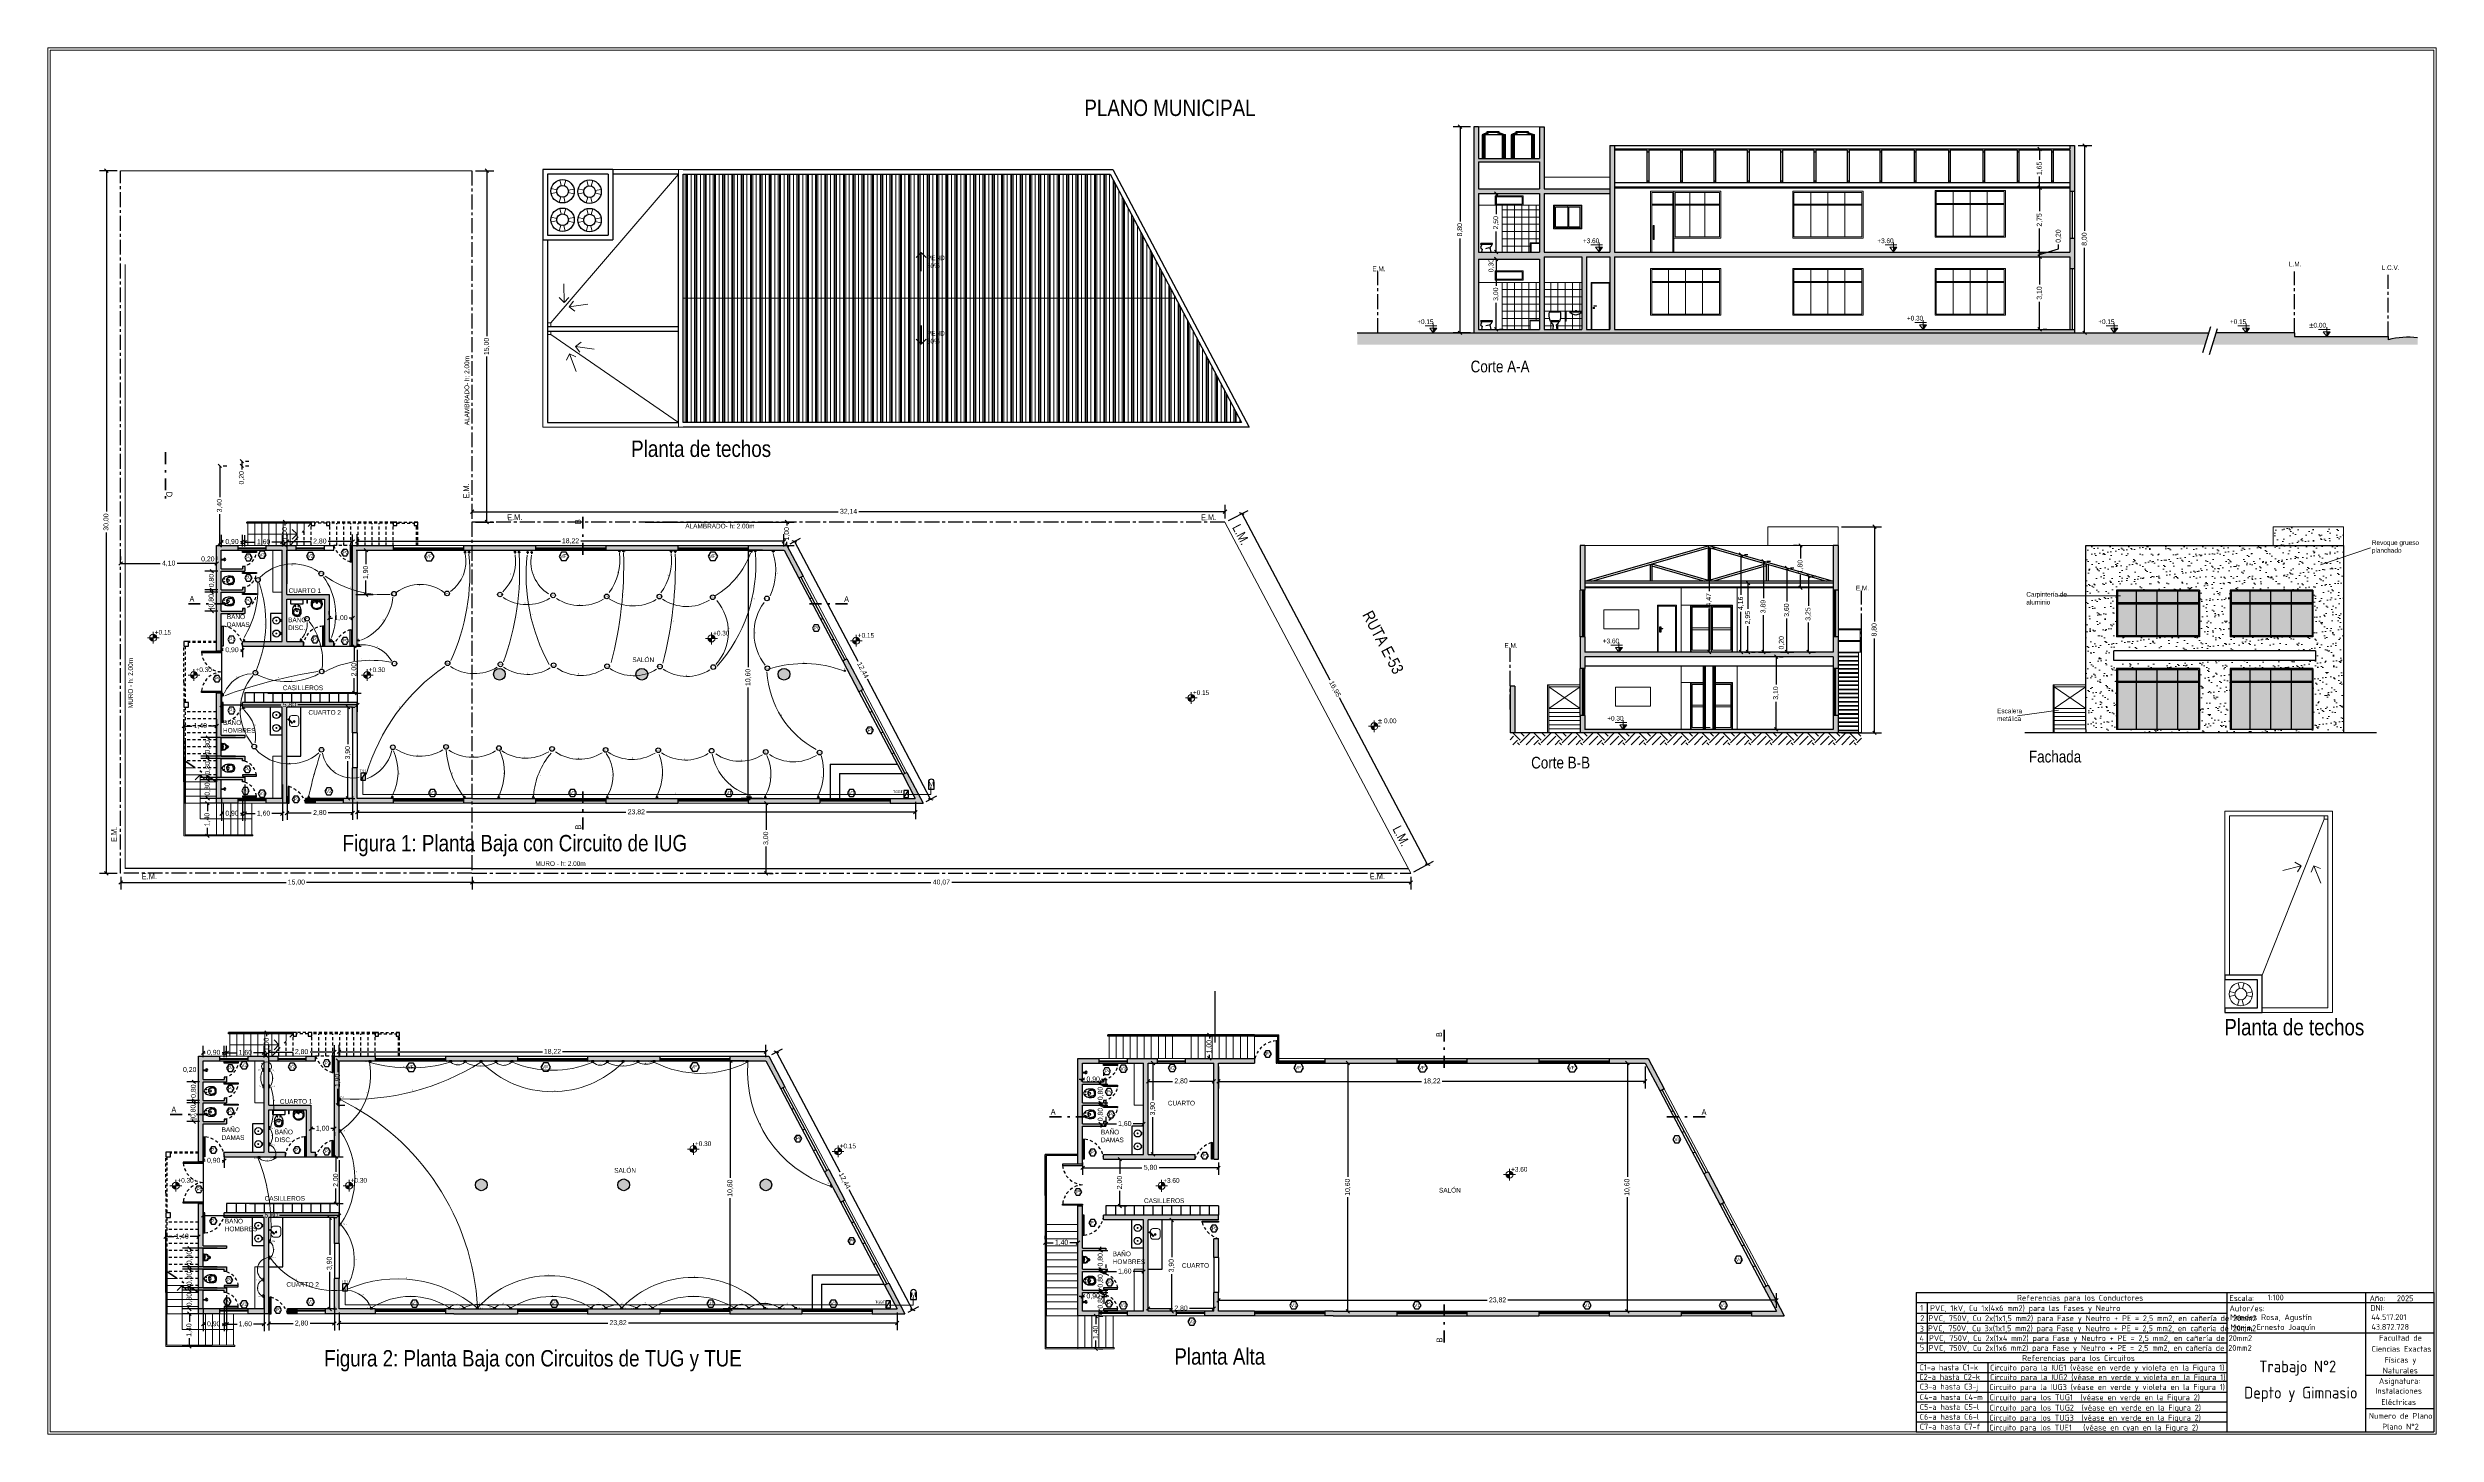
# Model space of a CAD drawing. Header units: millimetres. Extents: x 569 to 671, y 232 to 291.
import ezdxf
from ezdxf.enums import TextEntityAlignment as Align

# ---------------------------------------------------------------- set-up
doc = ezdxf.new("R2010")
doc.units = ezdxf.units.MM
for name, pattern in [('CENTERX2', [101.6, 63.5, -12.7, 12.7, -12.7]), ('DASHDOTX2', [50.8, 25.4, -12.7, 0, -12.7]), ('DASHED', [19.05, 12.7, -6.35])]:
    doc.linetypes.add(name, pattern=pattern)
doc.layers.add('0-IE-Acometica Medidores', color=1, linetype='Continuous', true_color=0xff0000)
for name, color, linetype in [('01', 1, 'Continuous'), ('025', 1, 'Continuous'), ('035', 5, 'Continuous'), ('05', 6, 'Continuous'), ('07', 7, 'Continuous'), ('Ejes', 30, 'CENTERX2'), ('Espesor corte', 171, 'Continuous'), ('Muros', 1, 'Continuous'), ('Proyeccion', 2, 'DASHED'), ('Texto', 241, 'Continuous'), ('Vista', 4, 'Continuous')]:
    doc.layers.add(name, color=color, linetype=linetype)
for name, color, linetype, lineweight in [('Corte', 6, 'DASHDOTX2', 60), ('Cotas', 9, 'Continuous', 13), ('MARCO', 130, 'Continuous', 15), ('Mobiliario', 84, 'Continuous', 18), ('Piso', 254, 'Continuous', 13), ('Transcr. cotas', 200, 'Continuous', 13), ('Transcr. ejes', 200, 'CENTERX2', 25), ('Transcr. texto', 200, 'Continuous', 25), ('Transcr. vista', 3, 'Continuous', 13), ('Transcr. vista fina', 111, 'Continuous', 15)]:
    doc.layers.add(name, color=color, linetype=linetype, lineweight=lineweight)
doc.styles.add('arial', font='arial.ttf', dxfattribs={"height": 0.15})
doc.styles.add('CARATULA', font='arial.ttf')
doc.styles.add('Cecilia-3', font='ARIALN.TTF', dxfattribs={"height": 0.04})
doc.styles.add('ISO Proportional', font='isocp.shx')
doc.styles.get("Standard").update_dxf_attribs({"font": 'arial.ttf'})
doc.styles.add('TEXTO 50', font='swiss.ttf', dxfattribs={"height": 0.095})
doc.dimstyles.new('Seba', dxfattribs={"dimscale": 0.3, "dimtxt": 0.7, "dimasz": 0.5, "dimexe": 1, "dimexo": 0.5, "dimgap": 0.3, "dimtad": 0, "dimzin": 1, "dimtxsty": 'CARATULA', "dimblk": 'OBLIQUE', "dimcen": 0.5, "dimclrd": 256, "dimclre": 256, "dimadec": 0, "dimazin": 0, "dimtm": 1e-09, "dimtfac": 1, "dimtmove": 0, "dimatfit": 3, "dimldrblk": 'OBLIQUE', "dimfxl": 1.25, "dimarcsym": 1})
pattern_1 = [(90, (0.85043, 3.97372), (-0.396875, 2e-17), []), (90, (0.8008, 3.97372), (-0.396875, 2e-17), []), (90, (0.7512, 3.97372), (-0.396875, 2e-17), []), (90, (0.60238, 3.97372), (-0.396875, 2e-17), [])]
pattern_2 = [(37.5, (22.06977, 26.5384), (-0.01600031, 0.48941324), [0, -0.38608, 0, -0.4318, 0, -0.41275]), (7.5, (22.0698, 26.5384), (0.4495233, 0.7168251), [0, -0.20828, 0, -0.34798, 0, -0.13335]), (327.5, (21.75735, 26.5384), (0.79099237, 0.00143718), [0, -0.127, 0, -0.4572, 0, -0.5969]), (317.5, (21.75735, 26.5384), (0.76355645, 0.2229293), [0, -0.0635, 0, -0.29972, 0, -0.3429])]
pattern_3 = [(0, (-0.27517, -1.80173), (0, 0.3095625), []), (90, (-0.27517, -1.80173), (-0.3095625, 2e-17), [])]

# ---------------------------------------------------------------- blocks, each defined once
blk = doc.blocks.new('SAPLS511')
at = {"color": 30}
for p, q in [((-0.11, -0.03), (0, -0.03)), ((-0.11, -0.11), (0, -0.11)), ((0.11, -0.03), (0, -0.03)), ((0.11, -0.11), (0, -0.11))]:
    blk.add_line(p, q, dxfattribs=at)
blk.add_lwpolyline([(0.18, 0), (-0.18, 0, 0.27095), (-0.19, -0.01, 0.041198), (-0.22, -0.06, 0.087147), (-0.24, -0.19, 0.014423), (-0.24, -0.21, 0.110985), (-0.22, -0.29, 0.102819), (-0.17, -0.36, 0.093047), (-0.09, -0.4, 0.087147), (0, -0.42, 0.087147), (0.09, -0.4, 0.093047), (0.17, -0.36, 0.102819), (0.22, -0.29, 0.110985), (0.24, -0.21, -0.014423), (0.24, -0.19, 0.087147), (0.22, -0.06, 0.041198), (0.19, -0.01, 0.27095), (0.18, 0)], format="xyb", close=True)
for points in [[(-0.2, -0.12, 0.048163), (-0.21, -0.19, 0.015067), (-0.21, -0.21, 0.042482)], [(-0.21, -0.21, 0.11237), (-0.2, -0.28, 0.102819), (-0.15, -0.34, 0.093047), (-0.08, -0.38, 0.087147), (0, -0.39, 0.087147)], [(-0.21, -0.25, 0.000644), (-0.21, -0.25, 0.042482)], [(-0.13, -0.12, 0.092164), (-0.18, -0.18, 0.064814), (-0.2, -0.23, 0.10564)], [(0.21, -0.21, -0.11237), (0.2, -0.28, -0.102819), (0.15, -0.34, -0.093047), (0.08, -0.38, -0.087147), (0, -0.39, -0.087147)], [(0.13, -0.12, -0.092164), (0.18, -0.18, -0.064814), (0.2, -0.23, -0.10564)], [(0.2, -0.12, -0.048163), (0.21, -0.19, -0.015067), (0.21, -0.21, -0.042482)], [(0.21, -0.25, -0.000644), (0.21, -0.25, -0.042482)]]:
    blk.add_lwpolyline(points, format="xyb", dxfattribs=at)
for centre, radius in [((-0.05, -0.07), 0.0125), ((0, -0.15), 0.02), ((0.04, -0.07), 0.0125)]:
    blk.add_circle(centre, radius, dxfattribs=at)
for centre, radius, start, end in [((-0.06, -0.17), 0.151, 113.6597, 163.6496), ((-0.11, -0.25), 0.09, 170.7122, 213.5016), ((-0.16, -0.09), 0.0542, 340.1112, 68.7227), ((-0.11, -0.15), 0.04, 90, 134.8157), ((-0.11, -0.05), 0.025, 89.7116, 113.6597), ((-0.11, -0.12), 0.09, 90, 90.4907), ((0.16, -0.09), 0.0542, 111.2773, 199.8888), ((0.11, -0.05), 0.025, 66.3403, 90.2884), ((0.11, -0.12), 0.09, 89.5093, 90), ((0.11, -0.15), 0.04, 45.1843, 90), ((0.06, -0.17), 0.151, 16.3504, 66.3403), ((0.11, -0.25), 0.09, 326.4984, 9.2878)]:
    blk.add_arc(centre, radius, start, end, dxfattribs=at)
blk = doc.blocks.new('SAPLS506')
blk.add_line((-0.01, -0.2), (0.01, -0.2))
blk.add_lwpolyline([(-0.26, -0.03), (-0.26, -0.17, 0.414214), (-0.23, -0.2), (-0.01, -0.2), (-0.02, -0.2, 0.160975), (-0.06, -0.22, 0.055228), (-0.12, -0.29, 0.087544), (-0.16, -0.39, 0.077711), (-0.17, -0.59, 0.145572), (-0.14, -0.67, 0.193023), (0, -0.72, 61.25604), (0, -0.72, 0.193023), (0.14, -0.67, 0.145572), (0.17, -0.59, 0.077711), (0.17, -0.39, 0.087544), (0.13, -0.29, 0.055228), (0.07, -0.22, 0.161493), (0.02, -0.2), (0.01, -0.2), (0.23, -0.2, 0.414214), (0.26, -0.17), (0.26, -0.03, 0.414214), (0.23, 0), (-0.23, 0, 0.414214)], format="xyb", close=True)
at = {"color": 30}
for points in [[(-0.01, -0.39), (-0.03, -0.39, 0.028747), (-0.06, -0.4, 0.052421), (-0.07, -0.4, 0.050041), (-0.09, -0.42, 0.040538), (-0.11, -0.43, 0.036304), (-0.12, -0.46, 0.08346), (-0.13, -0.47, 0.024812), (-0.13, -0.48, 0.009631), (-0.13, -0.5, 0.014344), (-0.13, -0.51, 0.009208), (-0.13, -0.53)], [(-0.01, -0.67), (-0.03, -0.67, -0.028747), (-0.06, -0.66, -0.052421), (-0.07, -0.65, -0.050041), (-0.09, -0.64, -0.040538), (-0.11, -0.62, -0.036304), (-0.12, -0.6, -0.08346), (-0.13, -0.59, -0.024812), (-0.13, -0.58, -0.009631), (-0.13, -0.55, -0.014344), (-0.13, -0.54, -0.009208), (-0.13, -0.53)], [(0.02, -0.39), (0.03, -0.39, -0.028747), (0.06, -0.4, -0.052421), (0.08, -0.4, -0.050041), (0.09, -0.42, -0.040538), (0.11, -0.43, -0.036304), (0.13, -0.46, -0.08346), (0.13, -0.47, -0.024812), (0.13, -0.48, -0.009631), (0.13, -0.5, -0.014344), (0.13, -0.51, -0.009208), (0.13, -0.53)], [(0.02, -0.67), (0.03, -0.67, 0.028747), (0.06, -0.66, 0.052421), (0.08, -0.65, 0.050041), (0.09, -0.64, 0.040538), (0.11, -0.62, 0.036304), (0.13, -0.6, 0.08346), (0.13, -0.59, 0.024812), (0.13, -0.58, 0.009631), (0.13, -0.55, 0.014344), (0.13, -0.54, 0.009208), (0.13, -0.53)]]:
    blk.add_lwpolyline(points, format="xyb", dxfattribs=at)
for points in [[(-0.01, -0.39), (0, -0.39)], [(-0.01, -0.67), (0, -0.67)], [(0.02, -0.39), (0, -0.39)], [(0.02, -0.67), (0, -0.67)]]:
    blk.add_lwpolyline(points, dxfattribs=at)
for centre, radius in [((-0.06, -0.28), 0.0141), ((0, -0.45), 0.0535), ((0.06, -0.28), 0.0141)]:
    blk.add_circle(centre, radius, dxfattribs=at)
blk = doc.blocks.new('SAPLS507')
blk.add_lwpolyline([(0, -0.58, 0.193023), (0.14, -0.54, 0.145572), (0.17, -0.46, 0.077711), (0.17, -0.26, 0.087544), (0.13, -0.16, 0.055228), (0.06, -0.09, 0.090627), (0, -0.07, 0.091051), (-0.07, -0.09, 0.055228), (-0.13, -0.16, 0.087544), (-0.17, -0.26, 0.077711), (-0.17, -0.46, 0.145572), (-0.14, -0.54, 0.193023), (0, -0.58, 61.25604)], format="xyb", close=True)
at = {"color": 30}
for points in [[(-0.01, -0.26), (-0.03, -0.26, 0.028747), (-0.06, -0.27, 0.052421), (-0.08, -0.27, 0.050041), (-0.09, -0.28, 0.040538), (-0.11, -0.3, 0.036304), (-0.12, -0.33, 0.08346), (-0.13, -0.34, 0.024812), (-0.13, -0.35, 0.009631), (-0.13, -0.37, 0.014344), (-0.13, -0.38, 0.009208), (-0.13, -0.4)], [(-0.01, -0.54), (-0.03, -0.53, -0.028747), (-0.06, -0.53, -0.052421), (-0.08, -0.52, -0.050041), (-0.09, -0.51, -0.040538), (-0.11, -0.49, -0.036304), (-0.12, -0.47, -0.08346), (-0.13, -0.46, -0.024812), (-0.13, -0.45, -0.009631), (-0.13, -0.42, -0.014344), (-0.13, -0.41, -0.009208), (-0.13, -0.4)], [(0.01, -0.26), (0.03, -0.26, -0.028747), (0.06, -0.27, -0.052421), (0.08, -0.27, -0.050041), (0.09, -0.28, -0.040538), (0.11, -0.3, -0.036304), (0.12, -0.33, -0.08346), (0.13, -0.34, -0.024812), (0.13, -0.35, -0.009631), (0.13, -0.37, -0.014344), (0.13, -0.38, -0.009208), (0.13, -0.4)], [(0.01, -0.54), (0.03, -0.53, 0.028747), (0.06, -0.53, 0.052421), (0.08, -0.52, 0.050041), (0.09, -0.51, 0.040538), (0.11, -0.49, 0.036304), (0.12, -0.47, 0.08346), (0.13, -0.46, 0.024812), (0.13, -0.45, 0.009631), (0.13, -0.42, 0.014344), (0.13, -0.41, 0.009208), (0.13, -0.4)]]:
    blk.add_lwpolyline(points, format="xyb", dxfattribs=at)
for points in [[(-0.01, -0.26), (0, -0.26)], [(-0.01, -0.54), (0, -0.54)], [(0.01, -0.26), (0, -0.26)], [(0.01, -0.54), (0, -0.54)]]:
    blk.add_lwpolyline(points, dxfattribs=at)
for centre, radius in [((-0.06, -0.15), 0.0141), ((0, -0.31), 0.0535), ((0.06, -0.15), 0.0141)]:
    blk.add_circle(centre, radius, dxfattribs=at)
blk = doc.blocks.new('SAPLS513')
at = {"color": 30}
for p, q in [((-0.13, -0.03), (-0.01, -0.03)), ((0.13, -0.03), (0.01, -0.03))]:
    blk.add_line(p, q, dxfattribs=at)
blk.add_lwpolyline([(0, -0.3), (-0.03, -0.29, -0.107013), (-0.05, -0.27, -0.081155), (-0.06, -0.24, 0.245336), (-0.09, -0.2, -0.277467), (-0.14, -0.12, 0), (-0.14, -0.02, 0.414214), (-0.15, -0.01, 0), (-0.16, -0.01, -0.999999), (-0.16, 0, 0), (0.16, 0, -0.999999), (0.16, -0.01, 0), (0.15, -0.01, 0.414214), (0.14, -0.02, 0), (0.14, -0.12, -0.277467), (0.09, -0.2, 0.245336), (0.06, -0.24, -0.081155), (0.05, -0.27, -0.107013), (0.03, -0.29), (0, -0.3)], format="xyb", close=True)
for points in [[(-0.14, -0.12), (-0.13, -0.1, -0.09017), (-0.1, -0.08, -0.04702), (-0.06, -0.07), (0, -0.07)], [(0, -0.27), (-0.01, -0.27, -0.088171), (-0.02, -0.25, -0.075175), (-0.03, -0.23, -0.081155)], [(0.14, -0.12), (0.13, -0.1, 0.09017), (0.1, -0.08, 0.04702), (0.06, -0.07), (0, -0.07)], [(0, -0.27), (0.01, -0.27, 0.088171), (0.02, -0.25, 0.075175), (0.03, -0.23, 0.081155)]]:
    blk.add_lwpolyline(points, format="xyb", dxfattribs=at)
for centre, radius in [((0, -0.04), 0.02), ((-0.02, -0.08), 0.003), ((-0.02, -0.21), 0.003), ((-0.02, -0.24), 0.003), ((0, -0.09), 0.003), ((0, -0.2), 0.003), ((0, -0.23), 0.003), ((0, -0.25), 0.003), ((0.02, -0.08), 0.003), ((0.02, -0.21), 0.003), ((0.02, -0.24), 0.003)]:
    blk.add_circle(centre, radius, dxfattribs=at)
for centre, radius, start, end in [((-0.13, -0.02), 0.005, 180.0009, 270.0005), ((-0.05, -0.12), 0.0634, 148.5608, 242.0304), ((-0.11, -0.24), 0.08, 8.8836, 62.0304), ((0.11, -0.24), 0.08, 117.9696, 171.1164), ((0.05, -0.12), 0.0634, 297.9696, 31.4392), ((0.13, -0.02), 0.005, 269.9995, 359.9991)]:
    blk.add_arc(centre, radius, start, end, dxfattribs=at)
blk = doc.blocks.new('_Oblique')
at = {"color": 0, "linetype": 'ByBlock', "lineweight": -2}
blk.add_line((-0.5, -0.5), (0.5, 0.5), dxfattribs=at)
blk = doc.blocks.new('*D79')
at = {"layer": 'Cotas', "lineweight": -2, "transparency": 16777216}
for p, q in [((578.64, 265.29), (582.63, 265.29)), ((582.33, 265.29), (582.33, 264.66)), ((578.64, 263.29), (582.63, 263.29)), ((582.33, 263.29), (582.33, 263.93))]:
    blk.add_line(p, q, dxfattribs=at)
at = {"layer": 'Defpoints', "color": 0, "transparency": 16777216}
for p in [(578.49, 265.29), (582.33, 265.29), (578.49, 263.29)]:
    blk.add_point(p, dxfattribs=at)
at = {"layer": 'Cotas', "lineweight": -2, "transparency": 16777216, "xscale": 0.15, "yscale": 0.15, "zscale": 0.15}
for p, rotation in [((582.33, 265.29), 90), ((582.33, 263.29), 270)]:
    blk.add_blockref('_Oblique', p, dxfattribs=dict(at, rotation=rotation))
at = {"layer": 'Cotas', "color": 0, "transparency": 16777216, "insert": (582.33, 264.29), "char_height": 0.21, "attachment_point": 5, "rotation": 90, "style": 'CARATULA'}
blk.add_mtext('2,00', dxfattribs=at)
blk = doc.blocks.new('*D80')
at = {"layer": 'Cotas', "lineweight": -2, "transparency": 16777216}
for p, q in [((582.46, 258.64), (582.46, 257.9)), ((582.46, 258.2), (593.92, 258.2)), ((606.28, 258.2), (594.81, 258.2)), ((606.28, 258.64), (606.28, 257.9))]:
    blk.add_line(p, q, dxfattribs=at)
at = {"layer": 'Defpoints', "color": 0, "transparency": 16777216}
for p in [(582.46, 258.79), (582.46, 258.2), (606.28, 258.79)]:
    blk.add_point(p, dxfattribs=at)
at = {"layer": 'Cotas', "lineweight": -2, "transparency": 16777216, "xscale": 0.15, "yscale": 0.15, "zscale": 0.15}
for p, rotation in [((582.46, 258.2), 180.0000000000016), ((606.28, 258.2), 1.598721155460225e-12)]:
    blk.add_blockref('_Oblique', p, dxfattribs=dict(at, rotation=rotation))
at = {"layer": 'Cotas', "color": 0, "transparency": 16777216, "insert": (594.37, 258.2), "char_height": 0.21, "attachment_point": 5, "style": 'CARATULA'}
blk.add_mtext('23,82', dxfattribs=at)
blk = doc.blocks.new('*D81')
at = {"layer": 'Cotas', "lineweight": -2, "transparency": 16777216}
for p, q in [((599.76, 269.39), (598.85, 269.39)), ((599.15, 269.39), (599.15, 264.39)), ((599.15, 258.79), (599.15, 263.52)), ((599.76, 258.79), (598.85, 258.79))]:
    blk.add_line(p, q, dxfattribs=at)
at = {"layer": 'Defpoints', "color": 0, "transparency": 16777216}
for p in [(599.91, 269.39), (599.15, 258.79), (599.91, 258.79)]:
    blk.add_point(p, dxfattribs=at)
at = {"layer": 'Cotas', "lineweight": -2, "transparency": 16777216, "xscale": 0.15, "yscale": 0.15, "zscale": 0.15}
for p, rotation in [((599.15, 269.39), 90), ((599.15, 258.79), 270)]:
    blk.add_blockref('_Oblique', p, dxfattribs=dict(at, rotation=rotation))
at = {"layer": 'Cotas', "color": 0, "transparency": 16777216, "insert": (599.15, 263.96), "char_height": 0.21, "attachment_point": 5, "rotation": 90, "style": 'CARATULA'}
blk.add_mtext('10,60', dxfattribs=at)
blk = doc.blocks.new('*D82')
at = {"layer": 'Cotas', "lineweight": -2, "transparency": 16777216}
for p, q in [((599.91, 258.59), (599.91, 257.45)), ((600.06, 258.59), (600.21, 258.59)), ((599.91, 255.59), (599.91, 256.73)), ((600.06, 255.59), (600.21, 255.59))]:
    blk.add_line(p, q, dxfattribs=at)
at = {"layer": 'Defpoints', "color": 0, "transparency": 16777216}
for p in [(599.91, 258.59), (599.91, 255.59), (599.91, 255.59)]:
    blk.add_point(p, dxfattribs=at)
at = {"layer": 'Cotas', "lineweight": -2, "transparency": 16777216, "xscale": 0.15, "yscale": 0.15, "zscale": 0.15}
for p, rotation in [((599.91, 258.59), 90), ((599.91, 255.59), 270)]:
    blk.add_blockref('_Oblique', p, dxfattribs=dict(at, rotation=rotation))
at = {"layer": 'Cotas', "color": 0, "transparency": 16777216, "insert": (599.91, 257.09), "char_height": 0.21, "attachment_point": 5, "rotation": 90, "style": 'CARATULA'}
blk.add_mtext('3,00', dxfattribs=at)
blk = doc.blocks.new('*D83')
at = {"layer": 'Cotas', "lineweight": -2, "transparency": 16777216}
for p, q in [((594.75, 270.59), (601.1, 270.59)), ((600.8, 270.59), (600.8, 270.44)), ((594.75, 269.59), (601.1, 269.59)), ((600.8, 269.59), (600.8, 269.74))]:
    blk.add_line(p, q, dxfattribs=at)
at = {"layer": 'Defpoints', "color": 0, "transparency": 16777216}
for p in [(594.6, 270.59), (600.8, 270.59), (594.6, 269.59)]:
    blk.add_point(p, dxfattribs=at)
at = {"layer": 'Cotas', "lineweight": -2, "transparency": 16777216, "xscale": 0.15, "yscale": 0.15, "zscale": 0.15}
for p, rotation in [((600.8, 270.59), 90), ((600.8, 269.59), 270)]:
    blk.add_blockref('_Oblique', p, dxfattribs=dict(at, rotation=rotation))
at = {"layer": 'Cotas', "color": 0, "transparency": 16777216, "insert": (600.8, 270.09), "char_height": 0.21, "attachment_point": 5, "rotation": 90, "style": 'CARATULA'}
blk.add_mtext('1,00', dxfattribs=at)
blk = doc.blocks.new('*D84')
at = {"layer": 'Cotas', "lineweight": -2, "transparency": 16777216}
for p, q in [((582.46, 269.54), (582.46, 270.07)), ((582.46, 269.77), (591.13, 269.77)), ((600.67, 269.77), (592, 269.77)), ((600.67, 269.54), (600.67, 270.07))]:
    blk.add_line(p, q, dxfattribs=at)
at = {"layer": 'Defpoints', "color": 0, "transparency": 16777216}
for p in [(582.46, 269.77), (582.46, 269.39), (600.67, 269.39)]:
    blk.add_point(p, dxfattribs=at)
at = {"layer": 'Cotas', "lineweight": -2, "transparency": 16777216, "xscale": 0.15, "yscale": 0.15, "zscale": 0.15, "rotation": 180}
blk.add_blockref('_Oblique', (582.46, 269.77), dxfattribs=at)
at = {"layer": 'Cotas', "lineweight": -2, "transparency": 16777216, "xscale": 0.15, "yscale": 0.15, "zscale": 0.15}
blk.add_blockref('_Oblique', (600.67, 269.77), dxfattribs=at)
at = {"layer": 'Cotas', "color": 0, "transparency": 16777216, "insert": (591.56, 269.77), "char_height": 0.21, "attachment_point": 5, "style": 'CARATULA'}
blk.add_mtext('18,22', dxfattribs=at)
blk = doc.blocks.new('*D85')
at = {"layer": 'Cotas', "lineweight": -2, "transparency": 16777216}
for p, q in [((582.41, 269.39), (583.13, 269.39)), ((582.83, 269.39), (582.83, 268.79)), ((582.4, 267.49), (583.13, 267.49)), ((582.83, 267.49), (582.83, 268.09))]:
    blk.add_line(p, q, dxfattribs=at)
at = {"layer": 'Defpoints', "color": 0, "transparency": 16777216}
for p in [(582.26, 269.39), (582.83, 269.39), (582.25, 267.49)]:
    blk.add_point(p, dxfattribs=at)
at = {"layer": 'Cotas', "lineweight": -2, "transparency": 16777216, "xscale": 0.15, "yscale": 0.15, "zscale": 0.15}
for p, rotation in [((582.83, 269.39), 90), ((582.83, 267.49), 270)]:
    blk.add_blockref('_Oblique', p, dxfattribs=dict(at, rotation=rotation))
at = {"layer": 'Cotas', "color": 0, "transparency": 16777216, "insert": (582.83, 268.44), "char_height": 0.21, "attachment_point": 5, "rotation": 90, "style": 'CARATULA'}
blk.add_mtext('1,90', dxfattribs=at)
blk = doc.blocks.new('*D86')
at = {"layer": 'Cotas', "lineweight": -2, "transparency": 16777216}
for p, q in [((579.46, 267.95), (579.46, 270.06)), ((579.46, 269.76), (580.49, 269.76)), ((582.26, 269.76), (581.22, 269.76)), ((582.26, 267.95), (582.26, 270.06))]:
    blk.add_line(p, q, dxfattribs=at)
at = {"layer": 'Defpoints', "color": 0, "transparency": 16777216}
for p in [(582.26, 269.76), (579.46, 267.8), (582.26, 267.8)]:
    blk.add_point(p, dxfattribs=at)
at = {"layer": 'Cotas', "lineweight": -2, "transparency": 16777216, "xscale": 0.15, "yscale": 0.15, "zscale": 0.15, "rotation": 180}
blk.add_blockref('_Oblique', (579.46, 269.76), dxfattribs=at)
at = {"layer": 'Cotas', "lineweight": -2, "transparency": 16777216, "xscale": 0.15, "yscale": 0.15, "zscale": 0.15}
blk.add_blockref('_Oblique', (582.26, 269.76), dxfattribs=at)
at = {"layer": 'Cotas', "color": 0, "transparency": 16777216, "insert": (580.86, 269.76), "char_height": 0.21, "attachment_point": 5, "style": 'CARATULA'}
blk.add_mtext('2,80', dxfattribs=at)
blk = doc.blocks.new('*D87')
at = {"layer": 'Cotas', "lineweight": -2, "transparency": 16777216}
for p, q in [((581.26, 266.64), (581.26, 266.79)), ((581.26, 266.49), (581.4, 266.49)), ((582.26, 266.49), (582.11, 266.49)), ((582.26, 266.64), (582.26, 266.79))]:
    blk.add_line(p, q, dxfattribs=at)
at = {"layer": 'Defpoints', "color": 0, "transparency": 16777216}
for p in [(581.26, 266.49), (582.26, 266.49), (582.26, 266.49)]:
    blk.add_point(p, dxfattribs=at)
at = {"layer": 'Cotas', "lineweight": -2, "transparency": 16777216, "xscale": 0.15, "yscale": 0.15, "zscale": 0.15, "rotation": 180}
blk.add_blockref('_Oblique', (581.26, 266.49), dxfattribs=at)
at = {"layer": 'Cotas', "lineweight": -2, "transparency": 16777216, "xscale": 0.15, "yscale": 0.15, "zscale": 0.15}
blk.add_blockref('_Oblique', (582.26, 266.49), dxfattribs=at)
at = {"layer": 'Cotas', "color": 0, "transparency": 16777216, "insert": (581.76, 266.49), "char_height": 0.21, "attachment_point": 5, "style": 'CARATULA'}
blk.add_mtext('1,00', dxfattribs=at)
blk = doc.blocks.new('*D88')
at = {"layer": 'Cotas', "lineweight": -2, "transparency": 16777216}
for p, q in [((576.66, 265.14), (576.66, 262.48)), ((582.46, 265.14), (582.46, 262.48)), ((576.66, 262.78), (579.19, 262.78)), ((582.46, 262.78), (579.92, 262.78))]:
    blk.add_line(p, q, dxfattribs=at)
at = {"layer": 'Defpoints', "color": 0, "transparency": 16777216}
for p in [(576.66, 265.29), (582.46, 265.29), (576.66, 262.78)]:
    blk.add_point(p, dxfattribs=at)
at = {"layer": 'Cotas', "lineweight": -2, "transparency": 16777216, "xscale": 0.15, "yscale": 0.15, "zscale": 0.15, "rotation": 180}
blk.add_blockref('_Oblique', (576.66, 262.78), dxfattribs=at)
at = {"layer": 'Cotas', "lineweight": -2, "transparency": 16777216, "xscale": 0.15, "yscale": 0.15, "zscale": 0.15}
blk.add_blockref('_Oblique', (582.46, 262.78), dxfattribs=at)
at = {"layer": 'Cotas', "color": 0, "transparency": 16777216, "insert": (579.56, 262.78), "char_height": 0.21, "attachment_point": 5, "style": 'CARATULA'}
blk.add_mtext('5,80', dxfattribs=at)
blk = doc.blocks.new('*D89')
at = {"layer": 'Cotas', "lineweight": -2, "transparency": 16777216}
for p, q in [((582.06, 262.69), (582.06, 261.1)), ((582.21, 262.69), (582.36, 262.69)), ((582.06, 258.79), (582.06, 260.38)), ((582.21, 258.79), (582.36, 258.79))]:
    blk.add_line(p, q, dxfattribs=at)
at = {"layer": 'Defpoints', "color": 0, "transparency": 16777216}
for p in [(582.06, 262.69), (582.06, 262.69), (582.06, 258.79)]:
    blk.add_point(p, dxfattribs=at)
at = {"layer": 'Cotas', "lineweight": -2, "transparency": 16777216, "xscale": 0.15, "yscale": 0.15, "zscale": 0.15}
for p, rotation in [((582.06, 262.69), 90), ((582.06, 258.79), 270)]:
    blk.add_blockref('_Oblique', p, dxfattribs=dict(at, rotation=rotation))
at = {"layer": 'Cotas', "color": 0, "transparency": 16777216, "insert": (582.06, 260.74), "char_height": 0.21, "attachment_point": 5, "rotation": 90, "style": 'CARATULA'}
blk.add_mtext('3,90', dxfattribs=at)
blk = doc.blocks.new('*D90')
at = {"layer": 'Cotas', "lineweight": -2, "transparency": 16777216}
for p, q in [((579.46, 258.88), (579.46, 257.87)), ((579.46, 258.17), (580.49, 258.17)), ((582.26, 258.17), (581.22, 258.17)), ((582.26, 258.88), (582.26, 257.87))]:
    blk.add_line(p, q, dxfattribs=at)
at = {"layer": 'Defpoints', "color": 0, "transparency": 16777216}
for p in [(579.46, 259.03), (582.26, 259.03), (579.46, 258.17)]:
    blk.add_point(p, dxfattribs=at)
at = {"layer": 'Cotas', "lineweight": -2, "transparency": 16777216, "xscale": 0.15, "yscale": 0.15, "zscale": 0.15, "rotation": 180}
blk.add_blockref('_Oblique', (579.46, 258.17), dxfattribs=at)
at = {"layer": 'Cotas', "lineweight": -2, "transparency": 16777216, "xscale": 0.15, "yscale": 0.15, "zscale": 0.15}
blk.add_blockref('_Oblique', (582.26, 258.17), dxfattribs=at)
at = {"layer": 'Cotas', "color": 0, "transparency": 16777216, "insert": (580.86, 258.17), "char_height": 0.21, "attachment_point": 5, "style": 'CARATULA'}
blk.add_mtext('2,80', dxfattribs=at)
blk = doc.blocks.new('*D103')
at = {"layer": 'Cotas', "lineweight": -2, "transparency": 16777216}
for p, q in [((577.03, 258.59), (575.76, 258.59)), ((576.06, 258.59), (576.06, 258.24)), ((577.03, 257.19), (575.76, 257.19)), ((576.06, 257.19), (576.06, 257.54))]:
    blk.add_line(p, q, dxfattribs=at)
at = {"layer": 'Defpoints', "color": 0, "transparency": 16777216}
for p in [(577.18, 258.59), (576.06, 257.19), (577.18, 257.19)]:
    blk.add_point(p, dxfattribs=at)
at = {"layer": 'Cotas', "lineweight": -2, "transparency": 16777216, "xscale": 0.15, "yscale": 0.15, "zscale": 0.15}
for p, rotation in [((576.06, 258.59), 90), ((576.06, 257.19), 270)]:
    blk.add_blockref('_Oblique', p, dxfattribs=dict(at, rotation=rotation))
at = {"layer": 'Cotas', "color": 0, "transparency": 16777216, "insert": (576.06, 257.89), "char_height": 0.21, "attachment_point": 5, "rotation": 90, "style": 'CARATULA'}
blk.add_mtext('1,40', dxfattribs=at)
blk = doc.blocks.new('*D104')
at = {"layer": 'Cotas', "lineweight": -2, "transparency": 16777216}
for p, q in [((575.06, 259.5), (575.06, 262.18)), ((576.46, 259.5), (576.46, 262.18)), ((575.06, 261.88), (575.4, 261.88)), ((576.46, 261.88), (576.11, 261.88))]:
    blk.add_line(p, q, dxfattribs=at)
at = {"layer": 'Defpoints', "color": 0, "transparency": 16777216}
for p in [(576.46, 261.88), (575.06, 259.35), (576.46, 259.35)]:
    blk.add_point(p, dxfattribs=at)
at = {"layer": 'Cotas', "lineweight": -2, "transparency": 16777216, "xscale": 0.15, "yscale": 0.15, "zscale": 0.15, "rotation": 180}
blk.add_blockref('_Oblique', (575.06, 261.88), dxfattribs=at)
at = {"layer": 'Cotas', "lineweight": -2, "transparency": 16777216, "xscale": 0.15, "yscale": 0.15, "zscale": 0.15}
blk.add_blockref('_Oblique', (576.46, 261.88), dxfattribs=at)
at = {"layer": 'Cotas', "color": 0, "transparency": 16777216, "insert": (575.76, 261.88), "char_height": 0.21, "attachment_point": 5, "style": 'CARATULA'}
blk.add_mtext('1,40', dxfattribs=at)
blk = doc.blocks.new('*D105')
at = {"layer": 'Cotas', "lineweight": -2, "transparency": 16777216}
for p, q in [((579.27, 270.59), (579.67, 270.59)), ((579.37, 270.59), (579.37, 270.44)), ((579.27, 269.59), (579.67, 269.59)), ((579.37, 269.59), (579.37, 269.74))]:
    blk.add_line(p, q, dxfattribs=at)
at = {"layer": 'Defpoints', "color": 0, "transparency": 16777216}
for p in [(579.12, 270.59), (579.37, 270.59), (579.12, 269.59)]:
    blk.add_point(p, dxfattribs=at)
at = {"layer": 'Cotas', "lineweight": -2, "transparency": 16777216, "xscale": 0.15, "yscale": 0.15, "zscale": 0.15}
for p, rotation in [((579.37, 270.59), 90), ((579.37, 269.59), 270)]:
    blk.add_blockref('_Oblique', p, dxfattribs=dict(at, rotation=rotation))
at = {"layer": 'Cotas', "color": 0, "transparency": 16777216, "insert": (579.37, 270.09), "char_height": 0.21, "attachment_point": 5, "rotation": 90, "style": 'CARATULA'}
blk.add_mtext('1,00', dxfattribs=at)
blk = doc.blocks.new('*D107')
at = {"layer": 'Cotas', "lineweight": -2, "transparency": 16777216}
for p, q in [((643.02, 264.84), (643.02, 263.65)), ((643.17, 264.84), (643.32, 264.84)), ((643.02, 261.74), (643.02, 262.92)), ((643.17, 261.74), (643.32, 261.74))]:
    blk.add_line(p, q, dxfattribs=at)
at = {"layer": 'Defpoints', "color": 0, "transparency": 16777216}
for p in [(643.02, 264.84), (643.02, 264.84), (643.02, 261.74)]:
    blk.add_point(p, dxfattribs=at)
at = {"layer": 'Cotas', "lineweight": -2, "transparency": 16777216, "xscale": 0.15, "yscale": 0.15, "zscale": 0.15}
for p, rotation in [((643.02, 264.84), 90), ((643.02, 261.74), 270)]:
    blk.add_blockref('_Oblique', p, dxfattribs=dict(at, rotation=rotation))
at = {"layer": 'Cotas', "color": 0, "transparency": 16777216, "insert": (643.02, 263.29), "char_height": 0.21, "attachment_point": 5, "rotation": 90, "style": 'CARATULA'}
blk.add_mtext('3,10', dxfattribs=at)
blk = doc.blocks.new('*D108')
at = {"layer": 'Cotas', "lineweight": -2, "transparency": 16777216}
for p, q in [((641.82, 267.99), (641.82, 266.88)), ((641.97, 267.99), (642.12, 267.99)), ((641.82, 265.04), (641.82, 266.14)), ((641.97, 265.04), (642.12, 265.04))]:
    blk.add_line(p, q, dxfattribs=at)
at = {"layer": 'Defpoints', "color": 0, "transparency": 16777216}
for p in [(641.82, 267.99), (641.82, 267.99), (641.82, 265.04)]:
    blk.add_point(p, dxfattribs=at)
at = {"layer": 'Cotas', "lineweight": -2, "transparency": 16777216, "xscale": 0.15, "yscale": 0.15, "zscale": 0.15}
for p, rotation in [((641.82, 267.99), 90), ((641.82, 265.04), 270)]:
    blk.add_blockref('_Oblique', p, dxfattribs=dict(at, rotation=rotation))
at = {"layer": 'Cotas', "color": 0, "transparency": 16777216, "insert": (641.82, 266.51), "char_height": 0.21, "attachment_point": 5, "rotation": 90, "style": 'CARATULA'}
blk.add_mtext('2,95', dxfattribs=at)
blk = doc.blocks.new('*D109')
at = {"layer": 'Cotas', "lineweight": -2, "transparency": 16777216}
for p, q in [((643.93, 269.59), (643.76, 269.59)), ((644.06, 269.59), (644.06, 269.04)), ((644.06, 267.79), (644.06, 268.33)), ((644.21, 267.79), (644.36, 267.79))]:
    blk.add_line(p, q, dxfattribs=at)
at = {"layer": 'Defpoints', "color": 0, "transparency": 16777216}
for p in [(644.06, 269.59), (644.08, 269.59), (644.06, 267.79)]:
    blk.add_point(p, dxfattribs=at)
at = {"layer": 'Cotas', "lineweight": -2, "transparency": 16777216, "xscale": 0.15, "yscale": 0.15, "zscale": 0.15}
for p, rotation in [((644.06, 269.59), 90), ((644.06, 267.79), 270)]:
    blk.add_blockref('_Oblique', p, dxfattribs=dict(at, rotation=rotation))
at = {"layer": 'Cotas', "color": 0, "transparency": 16777216, "insert": (644.06, 268.69), "char_height": 0.21, "attachment_point": 5, "rotation": 90, "style": 'CARATULA'}
blk.add_mtext('1,80', dxfattribs=at)
blk = doc.blocks.new('SAVLS507')
for p, q in [((0.09, 0.34), (0.58, 0.34)), ((0.3, 0.16), (0.44, 0.19))]:
    blk.add_line(p, q)
blk.add_lwpolyline([(0.58, 0.35, 0.522647), (0.57, 0.37), (0.09, 0.37, 1), (0.09, 0.34), (0.09, 0.34), (0.12, 0.27, 0.782087), (0.14, 0.13), (0.11, 0), (0.53, 0), (0.48, 0.2, 0.067623), (0.5, 0.22), (0.54, 0.27, 0.088713), (0.57, 0.32)], format="xyb", close=True)
blk.add_arc((0.42, 0.28), 0.1, 279.6796, 305.7759)
blk = doc.blocks.new('SAVFS507')
blk.add_line((-0.17, 0.34), (0.17, 0.34))
blk.add_lwpolyline([(-0.17, 0.35), (-0.17, 0.34, 0.090169), (-0.17, 0.32), (-0.15, 0.28, 0.089458), (-0.14, 0.26), (-0.11, 0.24, 0.083801), (-0.1, 0.22), (-0.07, 0.2), (-0.09, 0), (0.09, 0), (0.07, 0.2), (0.1, 0.22, 0.083801), (0.11, 0.24), (0.14, 0.26, 0.089458), (0.15, 0.28), (0.17, 0.32, 0.090169), (0.17, 0.34), (0.17, 0.35, 0.414214), (0.15, 0.37), (-0.15, 0.37, 0.414214)], format="xyb", close=True)
blk = doc.blocks.new('LVCHF-BA')
blk.add_lwpolyline([(-0.23, 0.81), (0.23, 0.81, -0.414214), (0.24, 0.8), (0.24, 0.78, -0.157739), (0.24, 0.77), (0.21, 0.75, -0.075979), (0.13, 0.71), (0.05, 0.68, -0.172111), (-0.05, 0.68), (-0.13, 0.71, -0.075979), (-0.21, 0.75), (-0.24, 0.77, -0.316846), (-0.24, 0.78), (-0.24, 0.8, -0.414214), (-0.23, 0.81)], format="xyb", close=True)
blk = doc.blocks.new('*D110')
at = {"layer": 'Defpoints', "color": 0, "transparency": 16777216}
for p in [(577.53, 273.19), (577.53, 272.99), (577.53, 272.99)]:
    blk.add_point(p, dxfattribs=at)
at = {"layer": 'Transcr. cotas', "lineweight": -2, "transparency": 16777216}
for p, q in [((577.53, 273.19), (577.53, 272.99)), ((577.53, 272.99), (577.53, 272.84)), ((577.68, 273.19), (577.83, 273.19)), ((577.68, 272.99), (577.83, 272.99))]:
    blk.add_line(p, q, dxfattribs=at)
at = {"layer": 'Transcr. cotas', "lineweight": -2, "transparency": 16777216, "xscale": 0.15, "yscale": 0.15, "zscale": 0.15}
for p, rotation in [((577.53, 273.19), 90), ((577.53, 272.99), 270)]:
    blk.add_blockref('_Oblique', p, dxfattribs=dict(at, rotation=rotation))
at = {"layer": 'Transcr. cotas', "color": 0, "transparency": 16777216, "insert": (577.53, 272.48), "char_height": 0.21, "attachment_point": 5, "rotation": 90, "style": 'CARATULA'}
blk.add_mtext('0,20', dxfattribs=at)
blk = doc.blocks.new('*D111')
at = {"layer": 'Defpoints', "color": 0, "transparency": 16777216}
for p in [(572.36, 285.59), (571.75, 255.59), (572.36, 255.59)]:
    blk.add_point(p, dxfattribs=at)
at = {"layer": 'Transcr. cotas', "lineweight": -2, "transparency": 16777216}
for p, q in [((572.21, 285.59), (571.45, 285.59)), ((571.75, 285.59), (571.75, 271.04)), ((571.75, 255.59), (571.75, 270.15)), ((572.21, 255.59), (571.45, 255.59))]:
    blk.add_line(p, q, dxfattribs=at)
at = {"layer": 'Transcr. cotas', "lineweight": -2, "transparency": 16777216, "xscale": 0.15, "yscale": 0.15, "zscale": 0.15}
for p, rotation in [((571.75, 285.59), 90), ((571.75, 255.59), 270)]:
    blk.add_blockref('_Oblique', p, dxfattribs=dict(at, rotation=rotation))
at = {"layer": 'Transcr. cotas', "color": 0, "transparency": 16777216, "insert": (571.75, 270.59), "char_height": 0.21, "attachment_point": 5, "rotation": 90, "style": 'CARATULA'}
blk.add_mtext('30,00', dxfattribs=at)
blk = doc.blocks.new('*D112')
at = {"layer": 'Defpoints', "color": 0, "transparency": 16777216}
for p in [(587.36, 270.59), (619.5, 271.03), (619.5, 270.59)]:
    blk.add_point(p, dxfattribs=at)
at = {"layer": 'Transcr. cotas', "lineweight": -2, "transparency": 16777216}
for p, q in [((587.36, 270.74), (587.36, 271.33)), ((619.5, 270.74), (619.5, 271.33)), ((587.36, 271.03), (602.98, 271.03)), ((619.5, 271.03), (603.87, 271.03))]:
    blk.add_line(p, q, dxfattribs=at)
at = {"layer": 'Transcr. cotas', "lineweight": -2, "transparency": 16777216, "xscale": 0.15, "yscale": 0.15, "zscale": 0.15, "rotation": 180}
blk.add_blockref('_Oblique', (587.36, 271.03), dxfattribs=at)
at = {"layer": 'Transcr. cotas', "lineweight": -2, "transparency": 16777216, "xscale": 0.15, "yscale": 0.15, "zscale": 0.15}
blk.add_blockref('_Oblique', (619.5, 271.03), dxfattribs=at)
at = {"layer": 'Transcr. cotas', "color": 0, "transparency": 16777216, "insert": (603.43, 271.03), "char_height": 0.21, "attachment_point": 5, "style": 'CARATULA'}
blk.add_mtext('32,14', dxfattribs=at)
blk = doc.blocks.new('*D113')
at = {"layer": 'Defpoints', "color": 0, "transparency": 16777216}
for p in [(572.36, 255.59), (587.36, 255.59), (587.36, 255.2)]:
    blk.add_point(p, dxfattribs=at)
at = {"layer": 'Transcr. cotas', "lineweight": -2, "transparency": 16777216}
for p, q in [((572.36, 255.44), (572.36, 254.9)), ((572.36, 255.2), (579.42, 255.2)), ((587.36, 255.2), (580.29, 255.2)), ((587.36, 255.44), (587.36, 254.9))]:
    blk.add_line(p, q, dxfattribs=at)
at = {"layer": 'Transcr. cotas', "lineweight": -2, "transparency": 16777216, "xscale": 0.15, "yscale": 0.15, "zscale": 0.15, "rotation": 180}
blk.add_blockref('_Oblique', (572.36, 255.2), dxfattribs=at)
at = {"layer": 'Transcr. cotas', "lineweight": -2, "transparency": 16777216, "xscale": 0.15, "yscale": 0.15, "zscale": 0.15}
blk.add_blockref('_Oblique', (587.36, 255.2), dxfattribs=at)
at = {"layer": 'Transcr. cotas', "color": 0, "transparency": 16777216, "insert": (579.86, 255.2), "char_height": 0.21, "attachment_point": 5, "style": 'CARATULA'}
blk.add_mtext('15,00', dxfattribs=at)
blk = doc.blocks.new('*D114')
at = {"layer": 'Defpoints', "color": 0, "transparency": 16777216}
for p in [(587.36, 255.59), (627.43, 255.59), (627.43, 255.2)]:
    blk.add_point(p, dxfattribs=at)
at = {"layer": 'Transcr. cotas', "lineweight": -2, "transparency": 16777216}
for p, q in [((587.36, 255.44), (587.36, 254.9)), ((587.36, 255.2), (606.94, 255.2)), ((627.43, 255.2), (607.84, 255.2)), ((627.43, 255.44), (627.43, 254.9))]:
    blk.add_line(p, q, dxfattribs=at)
at = {"layer": 'Transcr. cotas', "lineweight": -2, "transparency": 16777216, "xscale": 0.15, "yscale": 0.15, "zscale": 0.15, "rotation": 180}
blk.add_blockref('_Oblique', (587.36, 255.2), dxfattribs=at)
at = {"layer": 'Transcr. cotas', "lineweight": -2, "transparency": 16777216, "xscale": 0.15, "yscale": 0.15, "zscale": 0.15}
blk.add_blockref('_Oblique', (627.43, 255.2), dxfattribs=at)
at = {"layer": 'Transcr. cotas', "color": 0, "transparency": 16777216, "insert": (607.39, 255.2), "char_height": 0.21, "attachment_point": 5, "style": 'CARATULA'}
blk.add_mtext('40,07', dxfattribs=at)
blk = doc.blocks.new('*D115')
at = {"layer": 'Defpoints', "color": 0, "transparency": 16777216}
for p in [(619.5, 270.58), (628.14, 255.97), (627.43, 255.59)]:
    blk.add_point(p, dxfattribs=at)
at = {"layer": 'Transcr. cotas', "lineweight": -2, "transparency": 16777216}
for p, q in [((619.64, 270.65), (620.48, 271.09)), ((620.21, 270.95), (623.97, 263.85)), ((628.14, 255.97), (624.38, 263.08)), ((627.56, 255.66), (628.4, 256.11))]:
    blk.add_line(p, q, dxfattribs=at)
at = {"layer": 'Transcr. cotas', "lineweight": -2, "transparency": 16777216, "xscale": 0.15, "yscale": 0.15, "zscale": 0.15}
for p, rotation in [((620.21, 270.95), 117.8639156463302), ((628.14, 255.97), 297.8639156463302)]:
    blk.add_blockref('_Oblique', p, dxfattribs=dict(at, rotation=rotation))
at = {"layer": 'Transcr. cotas', "color": 0, "transparency": 16777216, "insert": (624.18, 263.46), "char_height": 0.21, "attachment_point": 5, "rotation": 297.8639, "style": 'CARATULA'}
blk.add_mtext('16,95', dxfattribs=at)
blk = doc.blocks.new('*D116')
at = {"layer": 'Defpoints', "color": 0, "transparency": 16777216}
for p in [(587.36, 285.59), (587.36, 270.59), (587.99, 270.59)]:
    blk.add_point(p, dxfattribs=at)
at = {"layer": 'Transcr. cotas', "lineweight": -2, "transparency": 16777216}
for p, q in [((587.51, 285.59), (588.29, 285.59)), ((587.99, 285.59), (587.99, 278.53)), ((587.99, 270.59), (587.99, 277.66)), ((587.51, 270.59), (588.29, 270.59))]:
    blk.add_line(p, q, dxfattribs=at)
at = {"layer": 'Transcr. cotas', "lineweight": -2, "transparency": 16777216, "xscale": 0.15, "yscale": 0.15, "zscale": 0.15}
for p, rotation in [((587.99, 285.59), 90), ((587.99, 270.59), 270)]:
    blk.add_blockref('_Oblique', p, dxfattribs=dict(at, rotation=rotation))
at = {"layer": 'Transcr. cotas', "color": 0, "transparency": 16777216, "insert": (587.99, 278.09), "char_height": 0.21, "attachment_point": 5, "rotation": 90, "style": 'CARATULA'}
blk.add_mtext('15,00', dxfattribs=at)
blk = doc.blocks.new('*D117')
at = {"layer": 'Cotas', "lineweight": -2, "transparency": 16777216}
for p, q in [((576.66, 269.54), (576.66, 270.04)), ((576.66, 269.74), (576.74, 269.74)), ((577.56, 269.74), (577.47, 269.74)), ((577.56, 269.54), (577.56, 270.04))]:
    blk.add_line(p, q, dxfattribs=at)
at = {"layer": 'Defpoints', "color": 0, "transparency": 16777216}
for p in [(576.66, 269.74), (576.66, 269.39), (577.56, 269.39)]:
    blk.add_point(p, dxfattribs=at)
at = {"layer": 'Cotas', "lineweight": -2, "transparency": 16777216, "xscale": 0.15, "yscale": 0.15, "zscale": 0.15, "rotation": 180}
blk.add_blockref('_Oblique', (576.66, 269.74), dxfattribs=at)
at = {"layer": 'Cotas', "lineweight": -2, "transparency": 16777216, "xscale": 0.15, "yscale": 0.15, "zscale": 0.15}
blk.add_blockref('_Oblique', (577.56, 269.74), dxfattribs=at)
at = {"layer": 'Cotas', "color": 0, "transparency": 16777216, "insert": (577.11, 269.74), "char_height": 0.21, "attachment_point": 5, "style": 'CARATULA'}
blk.add_mtext('0,90', dxfattribs=at)
blk = doc.blocks.new('*D118')
at = {"layer": 'Cotas', "lineweight": -2, "transparency": 16777216}
for p, q in [((577.66, 269.54), (577.66, 270.03)), ((577.66, 269.73), (578.1, 269.73)), ((579.26, 269.73), (578.81, 269.73)), ((579.26, 269.54), (579.26, 270.03))]:
    blk.add_line(p, q, dxfattribs=at)
at = {"layer": 'Defpoints', "color": 0, "transparency": 16777216}
for p in [(577.66, 269.39), (579.26, 269.73), (579.26, 269.39)]:
    blk.add_point(p, dxfattribs=at)
at = {"layer": 'Cotas', "lineweight": -2, "transparency": 16777216, "xscale": 0.15, "yscale": 0.15, "zscale": 0.15, "rotation": 180}
blk.add_blockref('_Oblique', (577.66, 269.73), dxfattribs=at)
at = {"layer": 'Cotas', "lineweight": -2, "transparency": 16777216, "xscale": 0.15, "yscale": 0.15, "zscale": 0.15}
blk.add_blockref('_Oblique', (579.26, 269.73), dxfattribs=at)
at = {"layer": 'Cotas', "color": 0, "transparency": 16777216, "insert": (578.46, 269.73), "char_height": 0.21, "attachment_point": 5, "style": 'CARATULA'}
blk.add_mtext('1,60', dxfattribs=at)
blk = doc.blocks.new('*D119')
at = {"layer": 'Cotas', "lineweight": -2, "transparency": 16777216}
for p, q in [((572.36, 268.97), (572.36, 269.12)), ((572.36, 268.82), (574.04, 268.82)), ((576.46, 268.82), (574.77, 268.82)), ((576.46, 268.97), (576.46, 269.12))]:
    blk.add_line(p, q, dxfattribs=at)
at = {"layer": 'Defpoints', "color": 0, "transparency": 16777216}
for p in [(572.36, 268.82), (572.36, 268.82), (576.46, 268.82)]:
    blk.add_point(p, dxfattribs=at)
at = {"layer": 'Cotas', "lineweight": -2, "transparency": 16777216, "xscale": 0.15, "yscale": 0.15, "zscale": 0.15, "rotation": 180}
blk.add_blockref('_Oblique', (572.36, 268.82), dxfattribs=at)
at = {"layer": 'Cotas', "lineweight": -2, "transparency": 16777216, "xscale": 0.15, "yscale": 0.15, "zscale": 0.15}
blk.add_blockref('_Oblique', (576.46, 268.82), dxfattribs=at)
at = {"layer": 'Cotas', "color": 0, "transparency": 16777216, "insert": (574.41, 268.82), "char_height": 0.21, "attachment_point": 5, "style": 'CARATULA'}
blk.add_mtext('4,10', dxfattribs=at)
blk = doc.blocks.new('*D120')
at = {"layer": 'Cotas', "lineweight": -2, "transparency": 16777216}
for p, q in [((577.66, 259.38), (577.66, 257.84)), ((579.26, 259.38), (579.26, 257.84)), ((577.66, 258.14), (578.1, 258.14)), ((579.26, 258.14), (578.81, 258.14))]:
    blk.add_line(p, q, dxfattribs=at)
at = {"layer": 'Defpoints', "color": 0, "transparency": 16777216}
for p in [(577.66, 259.53), (579.26, 259.53), (577.66, 258.14)]:
    blk.add_point(p, dxfattribs=at)
at = {"layer": 'Cotas', "lineweight": -2, "transparency": 16777216, "xscale": 0.15, "yscale": 0.15, "zscale": 0.15, "rotation": 180}
blk.add_blockref('_Oblique', (577.66, 258.14), dxfattribs=at)
at = {"layer": 'Cotas', "lineweight": -2, "transparency": 16777216, "xscale": 0.15, "yscale": 0.15, "zscale": 0.15}
blk.add_blockref('_Oblique', (579.26, 258.14), dxfattribs=at)
at = {"layer": 'Cotas', "color": 0, "transparency": 16777216, "insert": (578.46, 258.14), "char_height": 0.21, "attachment_point": 5, "style": 'CARATULA'}
blk.add_mtext('1,60', dxfattribs=at)
blk = doc.blocks.new('*D121')
at = {"layer": 'Cotas', "lineweight": -2, "transparency": 16777216}
for p, q in [((576.66, 258.79), (576.66, 257.84)), ((576.66, 258.14), (576.74, 258.14)), ((577.56, 258.14), (577.47, 258.14)), ((577.56, 258.79), (577.56, 257.84))]:
    blk.add_line(p, q, dxfattribs=at)
at = {"layer": 'Defpoints', "color": 0, "transparency": 16777216}
for p in [(576.66, 258.94), (576.66, 258.14), (577.56, 258.94)]:
    blk.add_point(p, dxfattribs=at)
at = {"layer": 'Cotas', "lineweight": -2, "transparency": 16777216, "xscale": 0.15, "yscale": 0.15, "zscale": 0.15, "rotation": 180}
blk.add_blockref('_Oblique', (576.66, 258.14), dxfattribs=at)
at = {"layer": 'Cotas', "lineweight": -2, "transparency": 16777216, "xscale": 0.15, "yscale": 0.15, "zscale": 0.15}
blk.add_blockref('_Oblique', (577.56, 258.14), dxfattribs=at)
at = {"layer": 'Cotas', "color": 0, "transparency": 16777216, "insert": (577.11, 258.14), "char_height": 0.21, "attachment_point": 5, "style": 'CARATULA'}
blk.add_mtext('0,90', dxfattribs=at)
blk = doc.blocks.new('*D122')
at = {"layer": 'Cotas', "lineweight": -2, "transparency": 16777216}
for p, q in [((577.26, 261.39), (575.78, 261.39)), ((576.08, 261.39), (576.08, 261.35)), ((577.26, 260.59), (575.78, 260.59)), ((576.08, 260.59), (576.08, 260.63))]:
    blk.add_line(p, q, dxfattribs=at)
at = {"layer": 'Defpoints', "color": 0, "transparency": 16777216}
for p in [(576.08, 261.39), (577.41, 261.39), (577.41, 260.59)]:
    blk.add_point(p, dxfattribs=at)
at = {"layer": 'Cotas', "lineweight": -2, "transparency": 16777216, "xscale": 0.15, "yscale": 0.15, "zscale": 0.15}
for p, rotation in [((576.08, 261.39), 90), ((576.08, 260.59), 270)]:
    blk.add_blockref('_Oblique', p, dxfattribs=dict(at, rotation=rotation))
at = {"layer": 'Cotas', "color": 0, "transparency": 16777216, "insert": (576.08, 260.99), "char_height": 0.21, "attachment_point": 5, "rotation": 90, "style": 'CARATULA'}
blk.add_mtext('0,80', dxfattribs=at)
blk = doc.blocks.new('*D123')
at = {"layer": 'Cotas', "lineweight": -2, "transparency": 16777216}
for p, q in [((577.26, 260.49), (575.78, 260.49)), ((576.08, 260.49), (576.08, 260.45)), ((577.26, 259.69), (575.78, 259.69)), ((576.08, 259.69), (576.08, 259.73))]:
    blk.add_line(p, q, dxfattribs=at)
at = {"layer": 'Defpoints', "color": 0, "transparency": 16777216}
for p in [(577.41, 260.49), (576.08, 259.69), (577.41, 259.69)]:
    blk.add_point(p, dxfattribs=at)
at = {"layer": 'Cotas', "lineweight": -2, "transparency": 16777216, "xscale": 0.15, "yscale": 0.15, "zscale": 0.15}
for p, rotation in [((576.08, 260.49), 90), ((576.08, 259.69), 270)]:
    blk.add_blockref('_Oblique', p, dxfattribs=dict(at, rotation=rotation))
at = {"layer": 'Cotas', "color": 0, "transparency": 16777216, "insert": (576.08, 260.09), "char_height": 0.21, "attachment_point": 5, "rotation": 90, "style": 'CARATULA'}
blk.add_mtext('0,80', dxfattribs=at)
blk = doc.blocks.new('*D124')
at = {"layer": 'Cotas', "lineweight": -2, "transparency": 16777216}
for p, q in [((577.26, 259.59), (575.77, 259.59)), ((576.07, 259.59), (576.07, 259.55)), ((577.26, 258.79), (575.77, 258.79)), ((576.07, 258.79), (576.07, 258.83))]:
    blk.add_line(p, q, dxfattribs=at)
at = {"layer": 'Defpoints', "color": 0, "transparency": 16777216}
for p in [(577.41, 259.59), (576.07, 258.79), (577.41, 258.79)]:
    blk.add_point(p, dxfattribs=at)
at = {"layer": 'Cotas', "lineweight": -2, "transparency": 16777216, "xscale": 0.15, "yscale": 0.15, "zscale": 0.15}
for p, rotation in [((576.07, 259.59), 90), ((576.07, 258.79), 270)]:
    blk.add_blockref('_Oblique', p, dxfattribs=dict(at, rotation=rotation))
at = {"layer": 'Cotas', "color": 0, "transparency": 16777216, "insert": (576.07, 259.19), "char_height": 0.21, "attachment_point": 5, "rotation": 90, "style": 'CARATULA'}
blk.add_mtext('0,80', dxfattribs=at)
blk = doc.blocks.new('*D125')
at = {"layer": 'Cotas', "lineweight": -2, "transparency": 16777216}
for p, q in [((576.51, 268.49), (575.95, 268.49)), ((576.25, 268.49), (576.25, 268.45)), ((576.5, 267.69), (575.95, 267.69)), ((576.25, 267.69), (576.25, 267.73))]:
    blk.add_line(p, q, dxfattribs=at)
at = {"layer": 'Defpoints', "color": 0, "transparency": 16777216}
for p in [(576.66, 268.49), (576.25, 267.69), (576.65, 267.69)]:
    blk.add_point(p, dxfattribs=at)
at = {"layer": 'Cotas', "lineweight": -2, "transparency": 16777216, "xscale": 0.15, "yscale": 0.15, "zscale": 0.15}
for p, rotation in [((576.25, 268.49), 90), ((576.25, 267.69), 270)]:
    blk.add_blockref('_Oblique', p, dxfattribs=dict(at, rotation=rotation))
at = {"layer": 'Cotas', "color": 0, "transparency": 16777216, "insert": (576.25, 268.09), "char_height": 0.21, "attachment_point": 5, "rotation": 90, "style": 'CARATULA'}
blk.add_mtext('0,80', dxfattribs=at)
blk = doc.blocks.new('*D126')
at = {"layer": 'Cotas', "lineweight": -2, "transparency": 16777216}
for p, q in [((576.51, 267.59), (575.95, 267.59)), ((576.25, 267.59), (576.25, 267.59)), ((576.51, 266.79), (575.95, 266.79)), ((576.25, 266.79), (576.25, 266.8))]:
    blk.add_line(p, q, dxfattribs=at)
at = {"layer": 'Defpoints', "color": 0, "transparency": 16777216}
for p in [(576.66, 267.59), (576.25, 266.79), (576.66, 266.79)]:
    blk.add_point(p, dxfattribs=at)
at = {"layer": 'Cotas', "lineweight": -2, "transparency": 16777216, "xscale": 0.15, "yscale": 0.15, "zscale": 0.15}
for p, rotation in [((576.25, 267.59), 90), ((576.25, 266.79), 270)]:
    blk.add_blockref('_Oblique', p, dxfattribs=dict(at, rotation=rotation))
at = {"layer": 'Cotas', "color": 0, "transparency": 16777216, "insert": (576.25, 267.19), "char_height": 0.21, "attachment_point": 5, "rotation": 90, "style": 'CARATULA'}
blk.add_mtext('|0,80', dxfattribs=at)
blk = doc.blocks.new('*D127')
at = {"layer": 'Cotas', "lineweight": -2, "transparency": 16777216}
for p, q in [((576.66, 265.35), (576.66, 264.82)), ((576.66, 265.12), (576.74, 265.12)), ((577.56, 265.12), (577.47, 265.12)), ((577.56, 265.34), (577.56, 264.82))]:
    blk.add_line(p, q, dxfattribs=at)
at = {"layer": 'Defpoints', "color": 0, "transparency": 16777216}
for p in [(576.66, 265.5), (576.66, 265.12), (577.56, 265.49)]:
    blk.add_point(p, dxfattribs=at)
at = {"layer": 'Cotas', "lineweight": -2, "transparency": 16777216, "xscale": 0.15, "yscale": 0.15, "zscale": 0.15, "rotation": 180}
blk.add_blockref('_Oblique', (576.66, 265.12), dxfattribs=at)
at = {"layer": 'Cotas', "lineweight": -2, "transparency": 16777216, "xscale": 0.15, "yscale": 0.15, "zscale": 0.15}
blk.add_blockref('_Oblique', (577.56, 265.12), dxfattribs=at)
at = {"layer": 'Cotas', "color": 0, "transparency": 16777216, "insert": (577.11, 265.12), "char_height": 0.21, "attachment_point": 5, "style": 'CARATULA'}
blk.add_mtext('0,90', dxfattribs=at)
blk = doc.blocks.new('*D128')
at = {"layer": 'Cotas', "lineweight": -2, "transparency": 16777216}
for p, q in [((600.93, 269.66), (601.38, 269.9)), ((601.12, 269.76), (603.82, 264.65)), ((606.93, 258.76), (604.23, 263.88)), ((606.74, 258.66), (607.2, 258.9))]:
    blk.add_line(p, q, dxfattribs=at)
at = {"layer": 'Defpoints', "color": 0, "transparency": 16777216}
for p in [(600.79, 269.59), (606.61, 258.59), (606.93, 258.76)]:
    blk.add_point(p, dxfattribs=at)
at = {"layer": 'Cotas', "lineweight": -2, "transparency": 16777216, "xscale": 0.15, "yscale": 0.15, "zscale": 0.15}
for p, rotation in [((601.12, 269.76), 117.8639156463299), ((606.93, 258.76), 297.8639156463299)]:
    blk.add_blockref('_Oblique', p, dxfattribs=dict(at, rotation=rotation))
at = {"layer": 'Cotas', "color": 0, "transparency": 16777216, "insert": (604.03, 264.26), "char_height": 0.21, "attachment_point": 5, "rotation": 297.8639, "style": 'CARATULA'}
blk.add_mtext('12,44', dxfattribs=at)
blk = doc.blocks.new('*D129')
at = {"layer": 'Cotas', "lineweight": -2, "transparency": 16777216}
for p, q in [((576.59, 272.99), (576.59, 271.65)), ((576.73, 272.99), (576.89, 272.99)), ((576.59, 269.59), (576.59, 270.93)), ((576.73, 269.59), (576.89, 269.59))]:
    blk.add_line(p, q, dxfattribs=at)
at = {"layer": 'Defpoints', "color": 0, "transparency": 16777216}
for p in [(576.58, 272.99), (576.58, 269.59), (576.59, 269.59)]:
    blk.add_point(p, dxfattribs=at)
at = {"layer": 'Cotas', "lineweight": -2, "transparency": 16777216, "xscale": 0.15, "yscale": 0.15, "zscale": 0.15}
for p, rotation in [((576.59, 272.99), 90), ((576.59, 269.59), 270)]:
    blk.add_blockref('_Oblique', p, dxfattribs=dict(at, rotation=rotation))
at = {"layer": 'Cotas', "color": 0, "transparency": 16777216, "insert": (576.59, 271.29), "char_height": 0.21, "attachment_point": 5, "rotation": 90, "style": 'CARATULA'}
blk.add_mtext('3,40', dxfattribs=at)
blk = doc.blocks.new('*D139')
at = {"layer": 'Cotas', "lineweight": -2, "transparency": 16777216}
for p, q in [((645.81, 270.39), (647.52, 270.39)), ((647.22, 270.39), (647.22, 266.35)), ((647.22, 261.59), (647.22, 265.62)), ((645.81, 261.59), (647.52, 261.59))]:
    blk.add_line(p, q, dxfattribs=at)
at = {"layer": 'Defpoints', "color": 0, "transparency": 16777216}
for p in [(645.66, 270.39), (645.66, 261.59), (647.22, 261.59)]:
    blk.add_point(p, dxfattribs=at)
at = {"layer": 'Cotas', "lineweight": -2, "transparency": 16777216, "xscale": 0.15, "yscale": 0.15, "zscale": 0.15}
for p, rotation in [((647.22, 270.39), 90), ((647.22, 261.59), 270)]:
    blk.add_blockref('_Oblique', p, dxfattribs=dict(at, rotation=rotation))
at = {"layer": 'Cotas', "color": 0, "transparency": 16777216, "insert": (647.22, 265.99), "char_height": 0.21, "attachment_point": 5, "rotation": 90, "style": 'CARATULA'}
blk.add_mtext('8,80', dxfattribs=at)
blk = doc.blocks.new('*D140')
at = {"layer": 'Cotas', "lineweight": -2, "transparency": 16777216}
for p, q in [((629.97, 287.47), (629.23, 287.47)), ((629.53, 287.47), (629.53, 283.43)), ((629.53, 278.67), (629.53, 282.7)), ((629.97, 278.67), (629.23, 278.67))]:
    blk.add_line(p, q, dxfattribs=at)
at = {"layer": 'Defpoints', "color": 0, "transparency": 16777216}
for p in [(630.12, 287.47), (629.53, 278.67), (630.12, 278.67)]:
    blk.add_point(p, dxfattribs=at)
at = {"layer": 'Cotas', "lineweight": -2, "transparency": 16777216, "xscale": 0.15, "yscale": 0.15, "zscale": 0.15}
for p, rotation in [((629.53, 287.47), 90), ((629.53, 278.67), 270)]:
    blk.add_blockref('_Oblique', p, dxfattribs=dict(at, rotation=rotation))
at = {"layer": 'Cotas', "color": 0, "transparency": 16777216, "insert": (629.53, 283.07), "char_height": 0.21, "attachment_point": 5, "rotation": 90, "style": 'CARATULA'}
blk.add_mtext('8,80', dxfattribs=at)
blk = doc.blocks.new('*D141')
at = {"layer": 'Cotas', "lineweight": -2, "transparency": 16777216}
for p, q in [((655.91, 286.67), (656.49, 286.67)), ((656.19, 286.67), (656.19, 283.03)), ((656.19, 278.67), (656.19, 282.3)), ((655.91, 278.67), (656.49, 278.67))]:
    blk.add_line(p, q, dxfattribs=at)
at = {"layer": 'Defpoints', "color": 0, "transparency": 16777216}
for p in [(655.76, 286.67), (655.76, 278.67), (656.19, 278.67)]:
    blk.add_point(p, dxfattribs=at)
at = {"layer": 'Cotas', "lineweight": -2, "transparency": 16777216, "xscale": 0.15, "yscale": 0.15, "zscale": 0.15}
for p, rotation in [((656.19, 286.67), 90), ((656.19, 278.67), 270)]:
    blk.add_blockref('_Oblique', p, dxfattribs=dict(at, rotation=rotation))
at = {"layer": 'Cotas', "color": 0, "transparency": 16777216, "insert": (656.19, 282.67), "char_height": 0.21, "attachment_point": 5, "rotation": 90, "style": 'CARATULA'}
blk.add_mtext('8,00', dxfattribs=at)
blk = doc.blocks.new('*D142')
at = {"layer": 'Cotas', "lineweight": -2, "transparency": 16777216}
for p, q in [((654.27, 281.92), (654.27, 280.73)), ((654.42, 281.92), (654.57, 281.92)), ((654.27, 278.82), (654.27, 280)), ((654.42, 278.82), (654.57, 278.82))]:
    blk.add_line(p, q, dxfattribs=at)
at = {"layer": 'Defpoints', "color": 0, "transparency": 16777216}
for p in [(654.27, 281.92), (654.27, 281.92), (654.27, 278.82)]:
    blk.add_point(p, dxfattribs=at)
at = {"layer": 'Cotas', "lineweight": -2, "transparency": 16777216, "xscale": 0.15, "yscale": 0.15, "zscale": 0.15}
for p, rotation in [((654.27, 281.92), 90), ((654.27, 278.82), 270)]:
    blk.add_blockref('_Oblique', p, dxfattribs=dict(at, rotation=rotation))
at = {"layer": 'Cotas', "color": 0, "transparency": 16777216, "insert": (654.27, 280.37), "char_height": 0.21, "attachment_point": 5, "rotation": 90, "style": 'CARATULA'}
blk.add_mtext('3,10', dxfattribs=at)
blk = doc.blocks.new('*D143')
at = {"layer": 'Cotas', "lineweight": -2, "transparency": 16777216}
for p, q in [((655.08, 282.26), (655.08, 282.44)), ((654.27, 282.02), (655.08, 282.26)), ((654.27, 281.92), (654.27, 282.12)), ((654.42, 282.12), (654.57, 282.12)), ((654.42, 281.92), (654.57, 281.92))]:
    blk.add_line(p, q, dxfattribs=at)
at = {"layer": 'Defpoints', "color": 0, "transparency": 16777216}
for p in [(654.27, 282.12), (654.27, 282.12), (654.27, 281.92)]:
    blk.add_point(p, dxfattribs=at)
at = {"layer": 'Cotas', "lineweight": -2, "transparency": 16777216, "xscale": 0.15, "yscale": 0.15, "zscale": 0.15}
for p, rotation in [((654.27, 282.12), 90), ((654.27, 281.92), 270)]:
    blk.add_blockref('_Oblique', p, dxfattribs=dict(at, rotation=rotation))
at = {"layer": 'Cotas', "color": 0, "transparency": 16777216, "insert": (655.08, 282.8), "char_height": 0.21, "attachment_point": 5, "rotation": 90, "style": 'CARATULA'}
blk.add_mtext('0,20', dxfattribs=at)
blk = doc.blocks.new('*D144')
at = {"layer": 'Cotas', "lineweight": -2, "transparency": 16777216}
for p, q in [((654.27, 284.87), (654.27, 283.86)), ((654.42, 284.87), (654.57, 284.87)), ((654.27, 282.12), (654.27, 283.13)), ((654.42, 282.12), (654.57, 282.12))]:
    blk.add_line(p, q, dxfattribs=at)
at = {"layer": 'Defpoints', "color": 0, "transparency": 16777216}
for p in [(654.27, 284.87), (654.27, 284.87), (654.27, 282.12)]:
    blk.add_point(p, dxfattribs=at)
at = {"layer": 'Cotas', "lineweight": -2, "transparency": 16777216, "xscale": 0.15, "yscale": 0.15, "zscale": 0.15}
for p, rotation in [((654.27, 284.87), 90), ((654.27, 282.12), 270)]:
    blk.add_blockref('_Oblique', p, dxfattribs=dict(at, rotation=rotation))
at = {"layer": 'Cotas', "color": 0, "transparency": 16777216, "insert": (654.27, 283.49), "char_height": 0.21, "attachment_point": 5, "rotation": 90, "style": 'CARATULA'}
blk.add_mtext('2,75', dxfattribs=at)
blk = doc.blocks.new('*D145')
at = {"layer": 'Cotas', "lineweight": -2, "transparency": 16777216}
for p, q in [((654.27, 286.52), (654.27, 286.05)), ((654.42, 286.52), (654.57, 286.52)), ((654.27, 284.87), (654.27, 285.34)), ((654.42, 284.87), (654.57, 284.87))]:
    blk.add_line(p, q, dxfattribs=at)
at = {"layer": 'Defpoints', "color": 0, "transparency": 16777216}
for p in [(654.27, 286.52), (654.27, 286.52), (654.27, 284.87)]:
    blk.add_point(p, dxfattribs=at)
at = {"layer": 'Cotas', "lineweight": -2, "transparency": 16777216, "xscale": 0.15, "yscale": 0.15, "zscale": 0.15}
for p, rotation in [((654.27, 286.52), 90), ((654.27, 284.87), 270)]:
    blk.add_blockref('_Oblique', p, dxfattribs=dict(at, rotation=rotation))
at = {"layer": 'Cotas', "color": 0, "transparency": 16777216, "insert": (654.27, 285.69), "char_height": 0.21, "attachment_point": 5, "rotation": 90, "style": 'CARATULA'}
blk.add_mtext('1,65', dxfattribs=at)
blk = doc.blocks.new('*D146')
at = {"layer": 'Cotas', "lineweight": -2, "transparency": 16777216}
for p, q in [((631.07, 281.82), (631.07, 280.68)), ((631.22, 281.82), (631.37, 281.82)), ((631.07, 278.82), (631.07, 279.95)), ((631.22, 278.82), (631.37, 278.82))]:
    blk.add_line(p, q, dxfattribs=at)
at = {"layer": 'Defpoints', "color": 0, "transparency": 16777216}
for p in [(631.07, 281.82), (631.07, 281.82), (631.07, 278.82)]:
    blk.add_point(p, dxfattribs=at)
at = {"layer": 'Cotas', "lineweight": -2, "transparency": 16777216, "xscale": 0.15, "yscale": 0.15, "zscale": 0.15}
for p, rotation in [((631.07, 281.82), 90), ((631.07, 278.82), 270)]:
    blk.add_blockref('_Oblique', p, dxfattribs=dict(at, rotation=rotation))
at = {"layer": 'Cotas', "color": 0, "transparency": 16777216, "insert": (631.07, 280.32), "char_height": 0.21, "attachment_point": 5, "rotation": 90, "style": 'CARATULA'}
blk.add_mtext('3,00', dxfattribs=at)
blk = doc.blocks.new('*D147')
at = {"layer": 'Cotas', "lineweight": -2, "transparency": 16777216}
for p, q in [((631.07, 284.62), (631.07, 283.73)), ((631.22, 284.62), (631.37, 284.62)), ((631.07, 282.12), (631.07, 283)), ((631.22, 282.12), (631.37, 282.12))]:
    blk.add_line(p, q, dxfattribs=at)
at = {"layer": 'Defpoints', "color": 0, "transparency": 16777216}
for p in [(631.07, 284.62), (631.07, 284.62), (631.07, 282.12)]:
    blk.add_point(p, dxfattribs=at)
at = {"layer": 'Cotas', "lineweight": -2, "transparency": 16777216, "xscale": 0.15, "yscale": 0.15, "zscale": 0.15}
for p, rotation in [((631.07, 284.62), 90), ((631.07, 282.12), 270)]:
    blk.add_blockref('_Oblique', p, dxfattribs=dict(at, rotation=rotation))
at = {"layer": 'Cotas', "color": 0, "transparency": 16777216, "insert": (631.07, 283.37), "char_height": 0.21, "attachment_point": 5, "rotation": 90, "style": 'CARATULA'}
blk.add_mtext('2,50', dxfattribs=at)
blk = doc.blocks.new('*D148')
at = {"layer": 'Cotas', "lineweight": -2, "transparency": 16777216}
for p, q in [((640.16, 269.5), (640.16, 267.64)), ((640.31, 269.5), (640.46, 269.5)), ((640.16, 265.04), (640.16, 266.9)), ((642.18, 265.04), (639.86, 265.04))]:
    blk.add_line(p, q, dxfattribs=at)
at = {"layer": 'Defpoints', "color": 0, "transparency": 16777216}
for p in [(640.16, 269.5), (640.16, 269.5), (642.33, 265.04)]:
    blk.add_point(p, dxfattribs=at)
at = {"layer": 'Cotas', "lineweight": -2, "transparency": 16777216, "xscale": 0.15, "yscale": 0.15, "zscale": 0.15}
for p, rotation in [((640.16, 269.5), 90), ((640.16, 265.04), 270)]:
    blk.add_blockref('_Oblique', p, dxfattribs=dict(at, rotation=rotation))
at = {"layer": 'Cotas', "color": 0, "transparency": 16777216, "insert": (640.16, 267.27), "char_height": 0.21, "attachment_point": 5, "rotation": 90, "style": 'CARATULA'}
blk.add_mtext('4,47', dxfattribs=at)
blk = doc.blocks.new('*D149')
at = {"layer": 'Cotas', "lineweight": -2, "transparency": 16777216}
for p, q in [((644.4, 268.29), (644.4, 267.02)), ((644.55, 268.29), (644.7, 268.29)), ((644.4, 265.04), (644.4, 266.3)), ((644.41, 265.04), (644.7, 265.04))]:
    blk.add_line(p, q, dxfattribs=at)
at = {"layer": 'Defpoints', "color": 0, "transparency": 16777216}
for p in [(644.4, 268.29), (644.4, 268.29), (644.26, 265.04)]:
    blk.add_point(p, dxfattribs=at)
at = {"layer": 'Cotas', "lineweight": -2, "transparency": 16777216, "xscale": 0.15, "yscale": 0.15, "zscale": 0.15}
for p, rotation in [((644.4, 268.29), 90), ((644.4, 265.04), 270)]:
    blk.add_blockref('_Oblique', p, dxfattribs=dict(at, rotation=rotation))
at = {"layer": 'Cotas', "color": 0, "transparency": 16777216, "insert": (644.4, 266.66), "char_height": 0.21, "attachment_point": 5, "rotation": 90, "style": 'CARATULA'}
blk.add_mtext('3,25', dxfattribs=at)
blk = doc.blocks.new('*D150')
at = {"layer": 'Cotas', "lineweight": -2, "transparency": 16777216}
for p, q in [((643.48, 268.63), (643.48, 267.2)), ((643.63, 268.63), (643.78, 268.63)), ((643.48, 265.04), (643.48, 266.47)), ((643.21, 265.04), (643.78, 265.04))]:
    blk.add_line(p, q, dxfattribs=at)
at = {"layer": 'Defpoints', "color": 0, "transparency": 16777216}
for p in [(643.48, 268.63), (643.48, 268.63), (643.06, 265.04)]:
    blk.add_point(p, dxfattribs=at)
at = {"layer": 'Cotas', "lineweight": -2, "transparency": 16777216, "xscale": 0.15, "yscale": 0.15, "zscale": 0.15}
for p, rotation in [((643.48, 268.63), 90), ((643.48, 265.04), 270)]:
    blk.add_blockref('_Oblique', p, dxfattribs=dict(at, rotation=rotation))
at = {"layer": 'Cotas', "color": 0, "transparency": 16777216, "insert": (643.48, 266.83), "char_height": 0.21, "attachment_point": 5, "rotation": 90, "style": 'CARATULA'}
blk.add_mtext('3,60', dxfattribs=at)
blk = doc.blocks.new('*D151')
at = {"layer": 'Cotas', "lineweight": -2, "transparency": 16777216}
for p, q in [((642.48, 268.92), (642.48, 267.34)), ((642.63, 268.92), (642.78, 268.92)), ((642.48, 265.04), (642.48, 266.62)), ((642.27, 265.04), (642.78, 265.04))]:
    blk.add_line(p, q, dxfattribs=at)
at = {"layer": 'Defpoints', "color": 0, "transparency": 16777216}
for p in [(642.48, 268.92), (642.48, 268.92), (642.12, 265.04)]:
    blk.add_point(p, dxfattribs=at)
at = {"layer": 'Cotas', "lineweight": -2, "transparency": 16777216, "xscale": 0.15, "yscale": 0.15, "zscale": 0.15}
for p, rotation in [((642.48, 268.92), 90), ((642.48, 265.04), 270)]:
    blk.add_blockref('_Oblique', p, dxfattribs=dict(at, rotation=rotation))
at = {"layer": 'Cotas', "color": 0, "transparency": 16777216, "insert": (642.48, 266.98), "char_height": 0.21, "attachment_point": 5, "rotation": 90, "style": 'CARATULA'}
blk.add_mtext('3,89', dxfattribs=at)
blk = doc.blocks.new('*D152')
at = {"layer": 'Cotas', "lineweight": -2, "transparency": 16777216}
for p, q in [((641.52, 269.2), (641.52, 267.48)), ((641.67, 269.2), (641.82, 269.2)), ((641.52, 265.04), (641.52, 266.75)), ((641.67, 265.04), (641.82, 265.04))]:
    blk.add_line(p, q, dxfattribs=at)
at = {"layer": 'Defpoints', "color": 0, "transparency": 16777216}
for p in [(641.52, 269.2), (641.52, 269.2), (641.52, 265.04)]:
    blk.add_point(p, dxfattribs=at)
at = {"layer": 'Cotas', "lineweight": -2, "transparency": 16777216, "xscale": 0.15, "yscale": 0.15, "zscale": 0.15}
for p, rotation in [((641.52, 269.2), 90), ((641.52, 265.04), 270)]:
    blk.add_blockref('_Oblique', p, dxfattribs=dict(at, rotation=rotation))
at = {"layer": 'Cotas', "color": 0, "transparency": 16777216, "insert": (641.52, 267.12), "char_height": 0.21, "attachment_point": 5, "rotation": 90, "style": 'CARATULA'}
blk.add_mtext('4,16', dxfattribs=at)
blk = doc.blocks.new('DIN_tblock_a2')
at = {"layer": '035'}
for p, q in [((-221.6, 55.3), (-0.7, 55.3)), ((-221.6, 50.7), (-89.1, 50.7)), ((-221.6, 46.4), (-89.1, 46.4)), ((-221.6, 42.3), (-89.1, 42.3)), ((-221.6, 38.1), (-89.1, 38.1)), ((-221.6, 33.9), (-89.1, 33.9)), ((-221.6, 29.6), (-89.1, 29.6)), ((-221.6, 25.4), (-89.1, 25.4)), ((-221.6, 21.7), (-89.1, 21.7)), ((-30, 24.3), (-0.7, 24.3)), ((-221.6, 12.8), (-89.1, 12.8)), ((-221.5, 17), (-89.1, 17)), ((-221.6, 8.5), (-89.1, 8.5)), ((-221.6, 4.3), (-89.1, 4.3)), ((-29.8, 10), (-0.6, 10))]:
    blk.add_line(p, q, dxfattribs=at)
at = {"layer": '07'}
for p, q in [((-221.6, 59.5), (-221.6, 0)), ((-221.6, 59.5), (-0.7, 59.5)), ((-217, 55.3), (-217, 33.9)), ((-89.1, 59.5), (-89.1, -0.1)), ((-29.9, 59.5), (-29.9, 0)), ((-0.7, 59.5), (-0.7, 0)), ((-89.1, 42.3), (-0.7, 42.3)), ((-191.1, 29.6), (-191.1, 0)), ((-221.6, 0), (-0.7, 0))]:
    blk.add_line(p, q, dxfattribs=at)
at = {"layer": '025', "style": 'ISO Proportional'}
for s, p in [('1', (-219.9, 51.7)), ('PVC, 1kV, Cu 1x(4x6 mm2) para las Fases y Neutro', (-215.7, 51.6)), ('Referencias para los Conductores', (-178.6, 56)), ('Escala:', (-87.9, 55.9)), ('Autor/es:', (-87.9, 51.5)), ('Año:   2025', (-28.1, 55.8)), ('DNI:', (-27.8, 51.7)), ('4', (-220.2, 38.7)), ('3', (-220.1, 42.8)), ('2', (-219.9, 47.3)), ('PVC, 750V, Cu 3x(1x1,5 mm2) para Fase y Neutro + PE = 2,5 mm2, en cañería de 20mm2', (-216.6, 43)), ('PVC, 750V, Cu 2x(1x1,5 mm2) para Fase y Neutro + PE = 2,5 mm2, en cañería de 20mm2', (-216.4, 47.3)), ('PVC, 750V, Cu 2x(1x4 mm2) para Fase y Neutro + PE = 2,5 mm2, en cañería de 20mm2', (-216.2, 38.8)), ('Facultad de', (-24, 38.9)), ('5', (-220.1, 34.8)), ('PVC, 750V, Cu 2x(1x6 mm2) para Fase y Neutro + PE = 2,5 mm2, en cañería de 20mm2', (-216.3, 34.6)), ('Referencias para los Circuitos', (-176.4, 30.3)), ('Ciencias Exactas', (-27.2, 34.2)), ('Físicas y', (-21.7, 29.5)), ('C2-a hasta C2-k', (-220.3, 22.2)), ('C1-a hasta C1-k', (-220.2, 26.3)), ('C3-a hasta C3-j', (-220.1, 18.1)), ('Circuito para la IUG3 (véase en verde y violeta en la Figura 1)', (-190.4, 17.9)), ('Circuito para la IUG2 (véase en verde y violeta en la Figura 1)', (-190.1, 22.1)), ('Circuito para la IUG1 (véase en verde y violeta en la Figura 1)', (-190.1, 26.2)), ('Asignatura:', (-24.1, 20.5)), ('Naturales', (-22.5, 25)), ('C4-a hasta C4-m', (-220.1, 13.6)), ('C5-a hasta C5-l', (-220.1, 9.4)), ('Circuito para los TUG1  (véase en verde en la Figura 2)', (-190.3, 13.5)), ('Circuito para los TUG2  (véase en verde en la Figura 2)', (-190.3, 9.1)), ('Instalaciones', (-25.6, 16.3)), ('Eléctricas', (-23.1, 11.5)), ('C6-a hasta C6-l', (-220.1, 5.2)), ('C7-a hasta C7-f', (-220.1, 1)), ('Circuito para los TUG3  (véase en verde en la Figura 2)', (-190.4, 4.8)), ('Circuito para los TUE1   (véase en cyan en la Figura 2)', (-190.4, 0.6)), ('Numero de Plano:', (-28.4, 5.6)), ('Plano N°2', (-22.7, 1))]:
    blk.add_text(s, height=2.5, dxfattribs=at).set_placement(p)
at = {"layer": '05', "style": 'ISO Proportional'}
blk.add_attdef('NUMERODELTP', text='', height=5, dxfattribs=at).set_placement((-59.5, 33.9), align=Align.MIDDLE)
at = {"layer": '05', "lineweight": 30, "flags": 104}
blk.add_attdef('NOMBREDELTP', text='', height=5, dxfattribs=at).set_placement((-60.2, 27), align=Align.TOP_CENTER)
at = {"layer": '05', "style": 'ISO Proportional', "flags": 1}
blk.add_attdef('NOMBREDELTP2', text='', height=5, dxfattribs=at).set_placement((-59.5, 15.6), align=Align.MIDDLE)
blk = doc.blocks.new('*D303')
at = {"layer": 'Cotas', "lineweight": -2, "transparency": 16777216}
for p, q in [((577.86, 243.49), (581.85, 243.49)), ((581.55, 243.49), (581.55, 242.85)), ((581.55, 241.49), (581.55, 242.13)), ((577.86, 241.49), (581.85, 241.49))]:
    blk.add_line(p, q, dxfattribs=at)
at = {"layer": 'Defpoints', "color": 0, "transparency": 16777216}
for p in [(577.71, 243.49), (581.55, 243.49), (577.71, 241.49)]:
    blk.add_point(p, dxfattribs=at)
at = {"layer": 'Cotas', "lineweight": -2, "transparency": 16777216, "xscale": 0.15, "yscale": 0.15, "zscale": 0.15}
for p, rotation in [((581.55, 243.49), 90), ((581.55, 241.49), 270)]:
    blk.add_blockref('_Oblique', p, dxfattribs=dict(at, rotation=rotation))
at = {"layer": 'Cotas', "color": 0, "transparency": 16777216, "insert": (581.55, 242.49), "char_height": 0.21, "attachment_point": 5, "rotation": 90, "style": 'CARATULA'}
blk.add_mtext('2,00', dxfattribs=at)
blk = doc.blocks.new('*D304')
at = {"layer": 'Cotas', "lineweight": -2, "transparency": 16777216}
for p, q in [((581.68, 236.84), (581.68, 236.09)), ((605.5, 236.84), (605.5, 236.09)), ((581.68, 236.39), (593.15, 236.39)), ((605.5, 236.39), (594.04, 236.39))]:
    blk.add_line(p, q, dxfattribs=at)
at = {"layer": 'Defpoints', "color": 0, "transparency": 16777216}
for p in [(581.68, 236.99), (605.5, 236.99), (581.68, 236.39)]:
    blk.add_point(p, dxfattribs=at)
at = {"layer": 'Cotas', "lineweight": -2, "transparency": 16777216, "xscale": 0.15, "yscale": 0.15, "zscale": 0.15}
for p, rotation in [((581.68, 236.39), 180.0000000000016), ((605.5, 236.39), 1.598721155460225e-12)]:
    blk.add_blockref('_Oblique', p, dxfattribs=dict(at, rotation=rotation))
at = {"layer": 'Cotas', "color": 0, "transparency": 16777216, "insert": (593.59, 236.39), "char_height": 0.21, "attachment_point": 5, "style": 'CARATULA'}
blk.add_mtext('23,82', dxfattribs=at)
blk = doc.blocks.new('*D305')
at = {"layer": 'Cotas', "lineweight": -2, "transparency": 16777216}
for p, q in [((598.98, 247.59), (598.08, 247.59)), ((598.38, 247.59), (598.38, 242.59)), ((598.38, 236.99), (598.38, 241.72)), ((598.98, 236.99), (598.08, 236.99))]:
    blk.add_line(p, q, dxfattribs=at)
at = {"layer": 'Defpoints', "color": 0, "transparency": 16777216}
for p in [(599.13, 247.59), (598.38, 236.99), (599.13, 236.99)]:
    blk.add_point(p, dxfattribs=at)
at = {"layer": 'Cotas', "lineweight": -2, "transparency": 16777216, "xscale": 0.15, "yscale": 0.15, "zscale": 0.15}
for p, rotation in [((598.38, 247.59), 90), ((598.38, 236.99), 270)]:
    blk.add_blockref('_Oblique', p, dxfattribs=dict(at, rotation=rotation))
at = {"layer": 'Cotas', "color": 0, "transparency": 16777216, "insert": (598.38, 242.15), "char_height": 0.21, "attachment_point": 5, "rotation": 90, "style": 'CARATULA'}
blk.add_mtext('10,60', dxfattribs=at)
blk = doc.blocks.new('*D306')
at = {"layer": 'Cotas', "lineweight": -2, "transparency": 16777216}
for p, q in [((581.68, 247.74), (581.68, 248.27)), ((581.68, 247.97), (590.36, 247.97)), ((599.9, 247.97), (591.22, 247.97)), ((599.9, 247.74), (599.9, 248.27))]:
    blk.add_line(p, q, dxfattribs=at)
at = {"layer": 'Defpoints', "color": 0, "transparency": 16777216}
for p in [(581.68, 247.97), (581.68, 247.59), (599.9, 247.59)]:
    blk.add_point(p, dxfattribs=at)
at = {"layer": 'Cotas', "lineweight": -2, "transparency": 16777216, "xscale": 0.15, "yscale": 0.15, "zscale": 0.15, "rotation": 180}
blk.add_blockref('_Oblique', (581.68, 247.97), dxfattribs=at)
at = {"layer": 'Cotas', "lineweight": -2, "transparency": 16777216, "xscale": 0.15, "yscale": 0.15, "zscale": 0.15}
blk.add_blockref('_Oblique', (599.9, 247.97), dxfattribs=at)
at = {"layer": 'Cotas', "color": 0, "transparency": 16777216, "insert": (590.79, 247.97), "char_height": 0.21, "attachment_point": 5, "style": 'CARATULA'}
blk.add_mtext('18,22', dxfattribs=at)
blk = doc.blocks.new('*D293')
at = {"layer": 'Cotas', "lineweight": -2, "transparency": 16777216}
for p, q in [((581.63, 247.59), (581.93, 247.59)), ((581.63, 247.59), (581.63, 247.1)), ((581.63, 245.69), (581.63, 246.39)), ((581.63, 245.69), (581.93, 245.69))]:
    blk.add_line(p, q, dxfattribs=at)
at = {"layer": 'Defpoints', "color": 0, "transparency": 16777216}
for p in [(581.48, 247.59), (581.63, 247.59), (581.48, 245.69)]:
    blk.add_point(p, dxfattribs=at)
at = {"layer": 'Cotas', "lineweight": -2, "transparency": 16777216, "xscale": 0.15, "yscale": 0.15, "zscale": 0.15}
for p, rotation in [((581.63, 247.59), 90), ((581.63, 245.69), 270)]:
    blk.add_blockref('_Oblique', p, dxfattribs=dict(at, rotation=rotation))
at = {"layer": 'Cotas', "color": 0, "transparency": 16777216, "insert": (581.63, 246.75), "char_height": 0.21, "attachment_point": 5, "rotation": 90, "style": 'CARATULA'}
blk.add_mtext('1,90', dxfattribs=at)
blk = doc.blocks.new('*D307')
at = {"layer": 'Cotas', "lineweight": -2, "transparency": 16777216}
for p, q in [((578.68, 246.15), (578.68, 248.26)), ((578.68, 247.96), (579.72, 247.96)), ((581.48, 247.96), (580.45, 247.96)), ((581.48, 246.15), (581.48, 248.26))]:
    blk.add_line(p, q, dxfattribs=at)
at = {"layer": 'Defpoints', "color": 0, "transparency": 16777216}
for p in [(581.48, 247.96), (578.68, 246), (581.48, 246)]:
    blk.add_point(p, dxfattribs=at)
at = {"layer": 'Cotas', "lineweight": -2, "transparency": 16777216, "xscale": 0.15, "yscale": 0.15, "zscale": 0.15, "rotation": 180}
blk.add_blockref('_Oblique', (578.68, 247.96), dxfattribs=at)
at = {"layer": 'Cotas', "lineweight": -2, "transparency": 16777216, "xscale": 0.15, "yscale": 0.15, "zscale": 0.15}
blk.add_blockref('_Oblique', (581.48, 247.96), dxfattribs=at)
at = {"layer": 'Cotas', "color": 0, "transparency": 16777216, "insert": (580.08, 247.96), "char_height": 0.21, "attachment_point": 5, "style": 'CARATULA'}
blk.add_mtext('2,80', dxfattribs=at)
blk = doc.blocks.new('*D308')
at = {"layer": 'Cotas', "lineweight": -2, "transparency": 16777216}
for p, q in [((580.48, 244.69), (580.63, 244.69)), ((581.48, 244.69), (581.33, 244.69)), ((580.48, 244.54), (580.48, 244.39)), ((581.48, 244.54), (581.48, 244.39))]:
    blk.add_line(p, q, dxfattribs=at)
at = {"layer": 'Defpoints', "color": 0, "transparency": 16777216}
for p in [(580.48, 244.69), (581.48, 244.69), (581.48, 244.69)]:
    blk.add_point(p, dxfattribs=at)
at = {"layer": 'Cotas', "lineweight": -2, "transparency": 16777216, "xscale": 0.15, "yscale": 0.15, "zscale": 0.15, "rotation": 180}
blk.add_blockref('_Oblique', (580.48, 244.69), dxfattribs=at)
at = {"layer": 'Cotas', "lineweight": -2, "transparency": 16777216, "xscale": 0.15, "yscale": 0.15, "zscale": 0.15}
blk.add_blockref('_Oblique', (581.48, 244.69), dxfattribs=at)
at = {"layer": 'Cotas', "color": 0, "transparency": 16777216, "insert": (580.98, 244.69), "char_height": 0.21, "attachment_point": 5, "style": 'CARATULA'}
blk.add_mtext('1,00', dxfattribs=at)
blk = doc.blocks.new('*D309')
at = {"layer": 'Cotas', "lineweight": -2, "transparency": 16777216}
for p, q in [((575.88, 243.34), (575.88, 240.68)), ((581.68, 243.34), (581.68, 240.68)), ((575.88, 240.98), (578.42, 240.98)), ((581.68, 240.98), (579.14, 240.98))]:
    blk.add_line(p, q, dxfattribs=at)
at = {"layer": 'Defpoints', "color": 0, "transparency": 16777216}
for p in [(575.88, 243.49), (581.68, 243.49), (575.88, 240.98)]:
    blk.add_point(p, dxfattribs=at)
at = {"layer": 'Cotas', "lineweight": -2, "transparency": 16777216, "xscale": 0.15, "yscale": 0.15, "zscale": 0.15, "rotation": 180}
blk.add_blockref('_Oblique', (575.88, 240.98), dxfattribs=at)
at = {"layer": 'Cotas', "lineweight": -2, "transparency": 16777216, "xscale": 0.15, "yscale": 0.15, "zscale": 0.15}
blk.add_blockref('_Oblique', (581.68, 240.98), dxfattribs=at)
at = {"layer": 'Cotas', "color": 0, "transparency": 16777216, "insert": (578.78, 240.98), "char_height": 0.21, "attachment_point": 5, "style": 'CARATULA'}
blk.add_mtext('5,80', dxfattribs=at)
blk = doc.blocks.new('*D310')
at = {"layer": 'Cotas', "lineweight": -2, "transparency": 16777216}
for p, q in [((581.28, 240.89), (581.28, 239.3)), ((581.43, 240.89), (581.58, 240.89)), ((581.28, 236.99), (581.28, 238.58)), ((581.43, 236.99), (581.58, 236.99))]:
    blk.add_line(p, q, dxfattribs=at)
at = {"layer": 'Defpoints', "color": 0, "transparency": 16777216}
for p in [(581.28, 240.89), (581.28, 240.89), (581.28, 236.99)]:
    blk.add_point(p, dxfattribs=at)
at = {"layer": 'Cotas', "lineweight": -2, "transparency": 16777216, "xscale": 0.15, "yscale": 0.15, "zscale": 0.15}
for p, rotation in [((581.28, 240.89), 90), ((581.28, 236.99), 270)]:
    blk.add_blockref('_Oblique', p, dxfattribs=dict(at, rotation=rotation))
at = {"layer": 'Cotas', "color": 0, "transparency": 16777216, "insert": (581.28, 238.94), "char_height": 0.21, "attachment_point": 5, "rotation": 90, "style": 'CARATULA'}
blk.add_mtext('3,90', dxfattribs=at)
blk = doc.blocks.new('*D311')
at = {"layer": 'Cotas', "lineweight": -2, "transparency": 16777216}
for p, q in [((578.68, 237.08), (578.68, 236.07)), ((581.48, 237.08), (581.48, 236.07)), ((578.68, 236.37), (579.72, 236.37)), ((581.48, 236.37), (580.45, 236.37))]:
    blk.add_line(p, q, dxfattribs=at)
at = {"layer": 'Defpoints', "color": 0, "transparency": 16777216}
for p in [(578.68, 237.23), (581.48, 237.23), (578.68, 236.37)]:
    blk.add_point(p, dxfattribs=at)
at = {"layer": 'Cotas', "lineweight": -2, "transparency": 16777216, "xscale": 0.15, "yscale": 0.15, "zscale": 0.15, "rotation": 180}
blk.add_blockref('_Oblique', (578.68, 236.37), dxfattribs=at)
at = {"layer": 'Cotas', "lineweight": -2, "transparency": 16777216, "xscale": 0.15, "yscale": 0.15, "zscale": 0.15}
blk.add_blockref('_Oblique', (581.48, 236.37), dxfattribs=at)
at = {"layer": 'Cotas', "color": 0, "transparency": 16777216, "insert": (580.08, 236.37), "char_height": 0.21, "attachment_point": 5, "style": 'CARATULA'}
blk.add_mtext('2,80', dxfattribs=at)
blk = doc.blocks.new('*D300')
at = {"layer": 'Cotas', "lineweight": -2, "transparency": 16777216}
for p, q in [((576.26, 236.79), (574.99, 236.79)), ((575.29, 236.79), (575.29, 236.44)), ((575.29, 235.39), (575.29, 235.74)), ((576.26, 235.39), (574.99, 235.39))]:
    blk.add_line(p, q, dxfattribs=at)
at = {"layer": 'Defpoints', "color": 0, "transparency": 16777216}
for p in [(576.41, 236.79), (575.29, 235.39), (576.41, 235.39)]:
    blk.add_point(p, dxfattribs=at)
at = {"layer": 'Cotas', "lineweight": -2, "transparency": 16777216, "xscale": 0.15, "yscale": 0.15, "zscale": 0.15}
for p, rotation in [((575.29, 236.79), 90), ((575.29, 235.39), 270)]:
    blk.add_blockref('_Oblique', p, dxfattribs=dict(at, rotation=rotation))
at = {"layer": 'Cotas', "color": 0, "transparency": 16777216, "insert": (575.29, 236.09), "char_height": 0.21, "attachment_point": 5, "rotation": 90, "style": 'CARATULA'}
blk.add_mtext('1,40', dxfattribs=at)
blk = doc.blocks.new('*D301')
at = {"layer": 'Cotas', "lineweight": -2, "transparency": 16777216}
for p, q in [((574.28, 237.69), (574.28, 240.38)), ((574.28, 240.08), (574.63, 240.08)), ((575.68, 240.08), (575.33, 240.08)), ((575.68, 237.69), (575.68, 240.38))]:
    blk.add_line(p, q, dxfattribs=at)
at = {"layer": 'Defpoints', "color": 0, "transparency": 16777216}
for p in [(575.68, 240.08), (574.28, 237.54), (575.68, 237.54)]:
    blk.add_point(p, dxfattribs=at)
at = {"layer": 'Cotas', "lineweight": -2, "transparency": 16777216, "xscale": 0.15, "yscale": 0.15, "zscale": 0.15, "rotation": 180}
blk.add_blockref('_Oblique', (574.28, 240.08), dxfattribs=at)
at = {"layer": 'Cotas', "lineweight": -2, "transparency": 16777216, "xscale": 0.15, "yscale": 0.15, "zscale": 0.15}
blk.add_blockref('_Oblique', (575.68, 240.08), dxfattribs=at)
at = {"layer": 'Cotas', "color": 0, "transparency": 16777216, "insert": (574.98, 240.08), "char_height": 0.21, "attachment_point": 5, "style": 'CARATULA'}
blk.add_mtext('1,40', dxfattribs=at)
blk = doc.blocks.new('*D302')
at = {"layer": 'Cotas', "lineweight": -2, "transparency": 16777216}
for p, q in [((578.5, 248.79), (578.89, 248.79)), ((578.59, 248.79), (578.59, 248.64)), ((578.5, 247.79), (578.89, 247.79)), ((578.59, 247.79), (578.59, 247.94))]:
    blk.add_line(p, q, dxfattribs=at)
at = {"layer": 'Defpoints', "color": 0, "transparency": 16777216}
for p in [(578.35, 248.79), (578.59, 248.79), (578.35, 247.79)]:
    blk.add_point(p, dxfattribs=at)
at = {"layer": 'Cotas', "lineweight": -2, "transparency": 16777216, "xscale": 0.15, "yscale": 0.15, "zscale": 0.15}
for p, rotation in [((578.59, 248.79), 90), ((578.59, 247.79), 270)]:
    blk.add_blockref('_Oblique', p, dxfattribs=dict(at, rotation=rotation))
at = {"layer": 'Cotas', "color": 0, "transparency": 16777216, "insert": (578.59, 248.29), "char_height": 0.21, "attachment_point": 5, "rotation": 90, "style": 'CARATULA'}
blk.add_mtext('1,00', dxfattribs=at)
blk = doc.blocks.new('*D294')
at = {"layer": 'Cotas', "lineweight": -2, "transparency": 16777216}
for p, q in [((575.88, 247.74), (575.88, 248.23)), ((575.88, 247.93), (575.97, 247.93)), ((576.78, 247.93), (576.69, 247.93)), ((576.78, 247.74), (576.78, 248.23))]:
    blk.add_line(p, q, dxfattribs=at)
at = {"layer": 'Defpoints', "color": 0, "transparency": 16777216}
for p in [(575.88, 247.93), (575.88, 247.59), (576.78, 247.59)]:
    blk.add_point(p, dxfattribs=at)
at = {"layer": 'Cotas', "lineweight": -2, "transparency": 16777216, "xscale": 0.15, "yscale": 0.15, "zscale": 0.15, "rotation": 180}
blk.add_blockref('_Oblique', (575.88, 247.93), dxfattribs=at)
at = {"layer": 'Cotas', "lineweight": -2, "transparency": 16777216, "xscale": 0.15, "yscale": 0.15, "zscale": 0.15}
blk.add_blockref('_Oblique', (576.78, 247.93), dxfattribs=at)
at = {"layer": 'Cotas', "color": 0, "transparency": 16777216, "insert": (576.33, 247.93), "char_height": 0.21, "attachment_point": 5, "style": 'CARATULA'}
blk.add_mtext('0,90', dxfattribs=at)
blk = doc.blocks.new('*D295')
at = {"layer": 'Cotas', "lineweight": -2, "transparency": 16777216}
for p, q in [((576.88, 247.74), (576.88, 248.23)), ((576.88, 247.93), (577.33, 247.93)), ((578.48, 247.93), (578.03, 247.93)), ((578.48, 247.73), (578.48, 248.23))]:
    blk.add_line(p, q, dxfattribs=at)
at = {"layer": 'Defpoints', "color": 0, "transparency": 16777216}
for p in [(578.48, 247.93), (576.88, 247.59), (578.48, 247.58)]:
    blk.add_point(p, dxfattribs=at)
at = {"layer": 'Cotas', "lineweight": -2, "transparency": 16777216, "xscale": 0.15, "yscale": 0.15, "zscale": 0.15, "rotation": 180}
blk.add_blockref('_Oblique', (576.88, 247.93), dxfattribs=at)
at = {"layer": 'Cotas', "lineweight": -2, "transparency": 16777216, "xscale": 0.15, "yscale": 0.15, "zscale": 0.15}
blk.add_blockref('_Oblique', (578.48, 247.93), dxfattribs=at)
at = {"layer": 'Cotas', "color": 0, "transparency": 16777216, "insert": (577.68, 247.93), "char_height": 0.21, "attachment_point": 5, "style": 'CARATULA'}
blk.add_mtext('1,60', dxfattribs=at)
blk = doc.blocks.new('*D312')
at = {"layer": 'Cotas', "lineweight": -2, "transparency": 16777216}
for p, q in [((576.88, 237.58), (576.88, 236.04)), ((578.48, 237.58), (578.48, 236.04)), ((576.88, 236.34), (577.33, 236.34)), ((578.48, 236.34), (578.03, 236.34))]:
    blk.add_line(p, q, dxfattribs=at)
at = {"layer": 'Defpoints', "color": 0, "transparency": 16777216}
for p in [(576.88, 237.73), (578.48, 237.73), (576.88, 236.34)]:
    blk.add_point(p, dxfattribs=at)
at = {"layer": 'Cotas', "lineweight": -2, "transparency": 16777216, "xscale": 0.15, "yscale": 0.15, "zscale": 0.15, "rotation": 180}
blk.add_blockref('_Oblique', (576.88, 236.34), dxfattribs=at)
at = {"layer": 'Cotas', "lineweight": -2, "transparency": 16777216, "xscale": 0.15, "yscale": 0.15, "zscale": 0.15}
blk.add_blockref('_Oblique', (578.48, 236.34), dxfattribs=at)
at = {"layer": 'Cotas', "color": 0, "transparency": 16777216, "insert": (577.68, 236.34), "char_height": 0.21, "attachment_point": 5, "style": 'CARATULA'}
blk.add_mtext('1,60', dxfattribs=at)
blk = doc.blocks.new('*D296')
at = {"layer": 'Cotas', "lineweight": -2, "transparency": 16777216}
for p, q in [((575.88, 236.99), (575.88, 236.04)), ((576.78, 236.99), (576.78, 236.04)), ((575.88, 236.34), (575.97, 236.34)), ((576.78, 236.34), (576.69, 236.34))]:
    blk.add_line(p, q, dxfattribs=at)
at = {"layer": 'Defpoints', "color": 0, "transparency": 16777216}
for p in [(575.88, 237.14), (576.78, 237.14), (575.88, 236.34)]:
    blk.add_point(p, dxfattribs=at)
at = {"layer": 'Cotas', "lineweight": -2, "transparency": 16777216, "xscale": 0.15, "yscale": 0.15, "zscale": 0.15, "rotation": 180}
blk.add_blockref('_Oblique', (575.88, 236.34), dxfattribs=at)
at = {"layer": 'Cotas', "lineweight": -2, "transparency": 16777216, "xscale": 0.15, "yscale": 0.15, "zscale": 0.15}
blk.add_blockref('_Oblique', (576.78, 236.34), dxfattribs=at)
at = {"layer": 'Cotas', "color": 0, "transparency": 16777216, "insert": (576.33, 236.34), "char_height": 0.21, "attachment_point": 5, "style": 'CARATULA'}
blk.add_mtext('0,90', dxfattribs=at)
blk = doc.blocks.new('*D313')
at = {"layer": 'Cotas', "lineweight": -2, "transparency": 16777216}
for p, q in [((576.48, 239.59), (575, 239.59)), ((575.3, 239.59), (575.3, 239.55)), ((576.48, 238.79), (575, 238.79)), ((575.3, 238.79), (575.3, 238.83))]:
    blk.add_line(p, q, dxfattribs=at)
at = {"layer": 'Defpoints', "color": 0, "transparency": 16777216}
for p in [(575.3, 239.59), (576.63, 239.59), (576.63, 238.79)]:
    blk.add_point(p, dxfattribs=at)
at = {"layer": 'Cotas', "lineweight": -2, "transparency": 16777216, "xscale": 0.15, "yscale": 0.15, "zscale": 0.15}
for p, rotation in [((575.3, 239.59), 90), ((575.3, 238.79), 270)]:
    blk.add_blockref('_Oblique', p, dxfattribs=dict(at, rotation=rotation))
at = {"layer": 'Cotas', "color": 0, "transparency": 16777216, "insert": (575.3, 239.19), "char_height": 0.21, "attachment_point": 5, "rotation": 90, "style": 'CARATULA'}
blk.add_mtext('0,80', dxfattribs=at)
blk = doc.blocks.new('*D314')
at = {"layer": 'Cotas', "lineweight": -2, "transparency": 16777216}
for p, q in [((576.48, 238.69), (575, 238.69)), ((575.3, 238.69), (575.3, 238.65)), ((576.48, 237.89), (575, 237.89)), ((575.3, 237.89), (575.3, 237.93))]:
    blk.add_line(p, q, dxfattribs=at)
at = {"layer": 'Defpoints', "color": 0, "transparency": 16777216}
for p in [(576.63, 238.69), (575.3, 237.89), (576.63, 237.89)]:
    blk.add_point(p, dxfattribs=at)
at = {"layer": 'Cotas', "lineweight": -2, "transparency": 16777216, "xscale": 0.15, "yscale": 0.15, "zscale": 0.15}
for p, rotation in [((575.3, 238.69), 90), ((575.3, 237.89), 270)]:
    blk.add_blockref('_Oblique', p, dxfattribs=dict(at, rotation=rotation))
at = {"layer": 'Cotas', "color": 0, "transparency": 16777216, "insert": (575.3, 238.29), "char_height": 0.21, "attachment_point": 5, "rotation": 90, "style": 'CARATULA'}
blk.add_mtext('0,80', dxfattribs=at)
blk = doc.blocks.new('*D315')
at = {"layer": 'Cotas', "lineweight": -2, "transparency": 16777216}
for p, q in [((576.48, 237.79), (575, 237.79)), ((575.3, 237.79), (575.3, 237.75)), ((576.48, 236.99), (575, 236.99)), ((575.3, 236.99), (575.3, 237.03))]:
    blk.add_line(p, q, dxfattribs=at)
at = {"layer": 'Defpoints', "color": 0, "transparency": 16777216}
for p in [(576.63, 237.79), (575.3, 236.99), (576.63, 236.99)]:
    blk.add_point(p, dxfattribs=at)
at = {"layer": 'Cotas', "lineweight": -2, "transparency": 16777216, "xscale": 0.15, "yscale": 0.15, "zscale": 0.15}
for p, rotation in [((575.3, 237.79), 90), ((575.3, 236.99), 270)]:
    blk.add_blockref('_Oblique', p, dxfattribs=dict(at, rotation=rotation))
at = {"layer": 'Cotas', "color": 0, "transparency": 16777216, "insert": (575.3, 237.39), "char_height": 0.21, "attachment_point": 5, "rotation": 90, "style": 'CARATULA'}
blk.add_mtext('0,80', dxfattribs=at)
blk = doc.blocks.new('*D297')
at = {"layer": 'Cotas', "lineweight": -2, "transparency": 16777216}
for p, q in [((575.73, 246.69), (575.18, 246.69)), ((575.73, 245.89), (575.18, 245.89)), ((575.48, 246.69), (575.48, 246.65)), ((575.48, 245.89), (575.48, 245.93))]:
    blk.add_line(p, q, dxfattribs=at)
at = {"layer": 'Defpoints', "color": 0, "transparency": 16777216}
for p in [(575.48, 245.89), (575.88, 246.69), (575.88, 245.89)]:
    blk.add_point(p, dxfattribs=at)
at = {"layer": 'Cotas', "lineweight": -2, "transparency": 16777216, "xscale": 0.15, "yscale": 0.15, "zscale": 0.15}
for p, rotation in [((575.48, 246.69), 90), ((575.48, 245.89), 270)]:
    blk.add_blockref('_Oblique', p, dxfattribs=dict(at, rotation=rotation))
at = {"layer": 'Cotas', "color": 0, "transparency": 16777216, "insert": (575.48, 246.29), "char_height": 0.21, "attachment_point": 5, "rotation": 90, "style": 'CARATULA'}
blk.add_mtext('0,80', dxfattribs=at)
blk = doc.blocks.new('*D298')
at = {"layer": 'Cotas', "lineweight": -2, "transparency": 16777216}
for p, q in [((575.73, 245.79), (575.18, 245.79)), ((575.48, 245.79), (575.48, 245.78)), ((575.73, 244.99), (575.18, 244.99)), ((575.48, 244.99), (575.48, 245))]:
    blk.add_line(p, q, dxfattribs=at)
at = {"layer": 'Defpoints', "color": 0, "transparency": 16777216}
for p in [(575.88, 245.79), (575.48, 244.99), (575.88, 244.99)]:
    blk.add_point(p, dxfattribs=at)
at = {"layer": 'Cotas', "lineweight": -2, "transparency": 16777216, "xscale": 0.15, "yscale": 0.15, "zscale": 0.15}
for p, rotation in [((575.48, 245.79), 90), ((575.48, 244.99), 270)]:
    blk.add_blockref('_Oblique', p, dxfattribs=dict(at, rotation=rotation))
at = {"layer": 'Cotas', "color": 0, "transparency": 16777216, "insert": (575.48, 245.39), "char_height": 0.21, "attachment_point": 5, "rotation": 90, "style": 'CARATULA'}
blk.add_mtext('|0,80', dxfattribs=at)
blk = doc.blocks.new('*D299')
at = {"layer": 'Cotas', "lineweight": -2, "transparency": 16777216}
for p, q in [((575.88, 243.54), (575.88, 243.02)), ((575.88, 243.32), (575.97, 243.32)), ((576.78, 243.32), (576.69, 243.32)), ((576.78, 243.54), (576.78, 243.02))]:
    blk.add_line(p, q, dxfattribs=at)
at = {"layer": 'Defpoints', "color": 0, "transparency": 16777216}
for p in [(575.88, 243.69), (576.78, 243.69), (575.88, 243.32)]:
    blk.add_point(p, dxfattribs=at)
at = {"layer": 'Cotas', "lineweight": -2, "transparency": 16777216, "xscale": 0.15, "yscale": 0.15, "zscale": 0.15, "rotation": 180}
blk.add_blockref('_Oblique', (575.88, 243.32), dxfattribs=at)
at = {"layer": 'Cotas', "lineweight": -2, "transparency": 16777216, "xscale": 0.15, "yscale": 0.15, "zscale": 0.15}
blk.add_blockref('_Oblique', (576.78, 243.32), dxfattribs=at)
at = {"layer": 'Cotas', "color": 0, "transparency": 16777216, "insert": (576.33, 243.32), "char_height": 0.21, "attachment_point": 5, "style": 'CARATULA'}
blk.add_mtext('0,90', dxfattribs=at)
blk = doc.blocks.new('*D316')
at = {"layer": 'Cotas', "lineweight": -2, "transparency": 16777216}
for p, q in [((600.15, 247.86), (600.61, 248.1)), ((600.35, 247.96), (603.05, 242.84)), ((606.16, 236.96), (603.46, 242.08)), ((605.97, 236.86), (606.43, 237.1))]:
    blk.add_line(p, q, dxfattribs=at)
at = {"layer": 'Defpoints', "color": 0, "transparency": 16777216}
for p in [(600.02, 247.79), (605.84, 236.79), (606.16, 236.96)]:
    blk.add_point(p, dxfattribs=at)
at = {"layer": 'Cotas', "lineweight": -2, "transparency": 16777216, "xscale": 0.15, "yscale": 0.15, "zscale": 0.15}
for p, rotation in [((600.35, 247.96), 117.8639156463303), ((606.16, 236.96), 297.8639156463303)]:
    blk.add_blockref('_Oblique', p, dxfattribs=dict(at, rotation=rotation))
at = {"layer": 'Cotas', "color": 0, "transparency": 16777216, "insert": (603.25, 242.46), "char_height": 0.21, "attachment_point": 5, "rotation": 297.8639, "style": 'CARATULA'}
blk.add_mtext('12,44', dxfattribs=at)
blk = doc.blocks.new('*D340')
at = {"layer": 'Cotas', "lineweight": -2, "transparency": 16777216}
for p, q in [((616.42, 247.49), (616.42, 245.9)), ((616.57, 247.49), (616.72, 247.49)), ((616.42, 243.59), (616.42, 245.18)), ((616.57, 243.59), (616.72, 243.59))]:
    blk.add_line(p, q, dxfattribs=at)
at = {"layer": 'Defpoints', "color": 0, "transparency": 16777216}
for p in [(616.42, 247.49), (616.42, 243.59), (616.42, 243.59)]:
    blk.add_point(p, dxfattribs=at)
at = {"layer": 'Cotas', "lineweight": -2, "transparency": 16777216, "xscale": 0.15, "yscale": 0.15, "zscale": 0.15}
for p, rotation in [((616.42, 247.49), 90), ((616.42, 243.59), 270)]:
    blk.add_blockref('_Oblique', p, dxfattribs=dict(at, rotation=rotation))
at = {"layer": 'Cotas', "color": 0, "transparency": 16777216, "insert": (616.42, 245.54), "char_height": 0.21, "attachment_point": 5, "rotation": 90, "style": 'CARATULA'}
blk.add_mtext('3,90', dxfattribs=at)
blk = doc.blocks.new('*D341')
at = {"layer": 'Cotas', "lineweight": -2, "transparency": 16777216}
for p, q in [((616.22, 246.86), (616.22, 247.01)), ((619.02, 246.86), (619.02, 247.01)), ((616.22, 246.71), (617.25, 246.71)), ((619.02, 246.71), (617.98, 246.71))]:
    blk.add_line(p, q, dxfattribs=at)
at = {"layer": 'Defpoints', "color": 0, "transparency": 16777216}
for p in [(616.22, 246.71), (619.02, 246.71), (619.02, 246.71)]:
    blk.add_point(p, dxfattribs=at)
at = {"layer": 'Cotas', "lineweight": -2, "transparency": 16777216, "xscale": 0.15, "yscale": 0.15, "zscale": 0.15, "rotation": 180}
blk.add_blockref('_Oblique', (616.22, 246.71), dxfattribs=at)
at = {"layer": 'Cotas', "lineweight": -2, "transparency": 16777216, "xscale": 0.15, "yscale": 0.15, "zscale": 0.15}
blk.add_blockref('_Oblique', (619.02, 246.71), dxfattribs=at)
at = {"layer": 'Cotas', "color": 0, "transparency": 16777216, "insert": (617.62, 246.71), "char_height": 0.21, "attachment_point": 5, "style": 'CARATULA'}
blk.add_mtext('2,80', dxfattribs=at)
blk = doc.blocks.new('*D342')
at = {"layer": 'Cotas', "lineweight": -2, "transparency": 16777216}
for p, q in [((614.97, 243.39), (615.31, 243.39)), ((615.01, 243.39), (615.01, 242.76)), ((615.01, 241.39), (615.01, 242.03)), ((614.97, 241.39), (615.31, 241.39))]:
    blk.add_line(p, q, dxfattribs=at)
at = {"layer": 'Defpoints', "color": 0, "transparency": 16777216}
for p in [(614.82, 243.39), (615.01, 243.39), (614.82, 241.39)]:
    blk.add_point(p, dxfattribs=at)
at = {"layer": 'Cotas', "lineweight": -2, "transparency": 16777216, "xscale": 0.15, "yscale": 0.15, "zscale": 0.15}
for p, rotation in [((615.01, 243.39), 90), ((615.01, 241.39), 270)]:
    blk.add_blockref('_Oblique', p, dxfattribs=dict(at, rotation=rotation))
at = {"layer": 'Cotas', "color": 0, "transparency": 16777216, "insert": (615.01, 242.39), "char_height": 0.21, "attachment_point": 5, "rotation": 90, "style": 'CARATULA'}
blk.add_mtext('2,00', dxfattribs=at)
blk = doc.blocks.new('*D343')
at = {"layer": 'Cotas', "lineweight": -2, "transparency": 16777216}
for p, q in [((617.2, 240.79), (616.92, 240.79)), ((617.22, 240.79), (617.22, 239.2)), ((617.22, 236.89), (617.22, 238.48)), ((617.2, 236.89), (616.92, 236.89))]:
    blk.add_line(p, q, dxfattribs=at)
at = {"layer": 'Defpoints', "color": 0, "transparency": 16777216}
for p in [(617.35, 240.79), (617.22, 236.89), (617.35, 236.89)]:
    blk.add_point(p, dxfattribs=at)
at = {"layer": 'Cotas', "lineweight": -2, "transparency": 16777216, "xscale": 0.15, "yscale": 0.15, "zscale": 0.15}
for p, rotation in [((617.22, 240.79), 90), ((617.22, 236.89), 270)]:
    blk.add_blockref('_Oblique', p, dxfattribs=dict(at, rotation=rotation))
at = {"layer": 'Cotas', "color": 0, "transparency": 16777216, "insert": (617.22, 238.84), "char_height": 0.21, "attachment_point": 5, "rotation": 90, "style": 'CARATULA'}
blk.add_mtext('3,90', dxfattribs=at)
blk = doc.blocks.new('*D344')
at = {"layer": 'Cotas', "lineweight": -2, "transparency": 16777216}
for p, q in [((619.22, 237.04), (619.22, 237.66)), ((643.04, 237.04), (643.04, 237.66)), ((619.22, 237.36), (630.68, 237.36)), ((643.04, 237.36), (631.57, 237.36))]:
    blk.add_line(p, q, dxfattribs=at)
at = {"layer": 'Defpoints', "color": 0, "transparency": 16777216}
for p in [(619.22, 237.36), (619.22, 236.89), (643.04, 236.89)]:
    blk.add_point(p, dxfattribs=at)
at = {"layer": 'Cotas', "lineweight": -2, "transparency": 16777216, "xscale": 0.15, "yscale": 0.15, "zscale": 0.15, "rotation": 180}
blk.add_blockref('_Oblique', (619.22, 237.36), dxfattribs=at)
at = {"layer": 'Cotas', "lineweight": -2, "transparency": 16777216, "xscale": 0.15, "yscale": 0.15, "zscale": 0.15}
blk.add_blockref('_Oblique', (643.04, 237.36), dxfattribs=at)
at = {"layer": 'Cotas', "color": 0, "transparency": 16777216, "insert": (631.13, 237.36), "char_height": 0.21, "attachment_point": 5, "style": 'CARATULA'}
blk.add_mtext('23,82', dxfattribs=at)
blk = doc.blocks.new('*D345')
at = {"layer": 'Cotas', "lineweight": -2, "transparency": 16777216}
for p, q in [((616.22, 237.16), (616.22, 237.31)), ((616.22, 237.01), (617.25, 237.01)), ((619.02, 237.01), (617.98, 237.01)), ((619.02, 237.16), (619.02, 237.31))]:
    blk.add_line(p, q, dxfattribs=at)
at = {"layer": 'Defpoints', "color": 0, "transparency": 16777216}
for p in [(616.22, 237.01), (616.22, 237.01), (619.02, 237.01)]:
    blk.add_point(p, dxfattribs=at)
at = {"layer": 'Cotas', "lineweight": -2, "transparency": 16777216, "xscale": 0.15, "yscale": 0.15, "zscale": 0.15, "rotation": 180}
blk.add_blockref('_Oblique', (616.22, 237.01), dxfattribs=at)
at = {"layer": 'Cotas', "lineweight": -2, "transparency": 16777216, "xscale": 0.15, "yscale": 0.15, "zscale": 0.15}
blk.add_blockref('_Oblique', (619.02, 237.01), dxfattribs=at)
at = {"layer": 'Cotas', "color": 0, "transparency": 16777216, "insert": (617.62, 237.01), "char_height": 0.21, "attachment_point": 5, "style": 'CARATULA'}
blk.add_mtext('2,80', dxfattribs=at)
blk = doc.blocks.new('*D346')
at = {"layer": 'Cotas', "lineweight": -2, "transparency": 16777216}
for p, q in [((619.22, 247.34), (619.22, 246.41)), ((637.43, 247.34), (637.43, 246.41)), ((619.22, 246.71), (627.89, 246.71)), ((637.43, 246.71), (628.76, 246.71))]:
    blk.add_line(p, q, dxfattribs=at)
at = {"layer": 'Defpoints', "color": 0, "transparency": 16777216}
for p in [(619.22, 247.49), (637.43, 247.49), (619.22, 246.71)]:
    blk.add_point(p, dxfattribs=at)
at = {"layer": 'Cotas', "lineweight": -2, "transparency": 16777216, "xscale": 0.15, "yscale": 0.15, "zscale": 0.15, "rotation": 180}
blk.add_blockref('_Oblique', (619.22, 246.71), dxfattribs=at)
at = {"layer": 'Cotas', "lineweight": -2, "transparency": 16777216, "xscale": 0.15, "yscale": 0.15, "zscale": 0.15}
blk.add_blockref('_Oblique', (637.43, 246.71), dxfattribs=at)
at = {"layer": 'Cotas', "color": 0, "transparency": 16777216, "insert": (628.33, 246.71), "char_height": 0.21, "attachment_point": 5, "style": 'CARATULA'}
blk.add_mtext('18,22', dxfattribs=at)
blk = doc.blocks.new('*D347')
at = {"layer": 'Cotas', "lineweight": -2, "transparency": 16777216}
for p, q in [((613.42, 243.24), (613.42, 242.72)), ((613.42, 243.02), (615.95, 243.02)), ((619.22, 243.02), (616.68, 243.02)), ((619.22, 243.24), (619.22, 242.72))]:
    blk.add_line(p, q, dxfattribs=at)
at = {"layer": 'Defpoints', "color": 0, "transparency": 16777216}
for p in [(613.42, 243.39), (613.42, 243.02), (619.22, 243.39)]:
    blk.add_point(p, dxfattribs=at)
at = {"layer": 'Cotas', "lineweight": -2, "transparency": 16777216, "xscale": 0.15, "yscale": 0.15, "zscale": 0.15, "rotation": 180}
blk.add_blockref('_Oblique', (613.42, 243.02), dxfattribs=at)
at = {"layer": 'Cotas', "lineweight": -2, "transparency": 16777216, "xscale": 0.15, "yscale": 0.15, "zscale": 0.15}
blk.add_blockref('_Oblique', (619.22, 243.02), dxfattribs=at)
at = {"layer": 'Cotas', "color": 0, "transparency": 16777216, "insert": (616.32, 243.02), "char_height": 0.21, "attachment_point": 5, "style": 'CARATULA'}
blk.add_mtext('5,80', dxfattribs=at)
blk = doc.blocks.new('*D348')
at = {"layer": 'Cotas', "lineweight": -2, "transparency": 16777216}
for p, q in [((636.67, 247.49), (636.67, 242.63)), ((636.82, 247.49), (636.97, 247.49)), ((636.67, 236.89), (636.67, 241.76)), ((636.82, 236.89), (636.97, 236.89))]:
    blk.add_line(p, q, dxfattribs=at)
at = {"layer": 'Defpoints', "color": 0, "transparency": 16777216}
for p in [(636.67, 247.49), (636.67, 236.89), (636.67, 236.89)]:
    blk.add_point(p, dxfattribs=at)
at = {"layer": 'Cotas', "lineweight": -2, "transparency": 16777216, "xscale": 0.15, "yscale": 0.15, "zscale": 0.15}
for p, rotation in [((636.67, 247.49), 90), ((636.67, 236.89), 270)]:
    blk.add_blockref('_Oblique', p, dxfattribs=dict(at, rotation=rotation))
at = {"layer": 'Cotas', "color": 0, "transparency": 16777216, "insert": (636.67, 242.19), "char_height": 0.21, "attachment_point": 5, "rotation": 90, "style": 'CARATULA'}
blk.add_mtext('10,60', dxfattribs=at)
blk = doc.blocks.new('*D349')
at = {"layer": 'Cotas', "lineweight": -2, "transparency": 16777216}
for p, q in [((624.74, 247.49), (624.74, 242.63)), ((624.89, 247.49), (625.04, 247.49)), ((624.74, 236.89), (624.74, 241.76)), ((624.89, 236.89), (625.04, 236.89))]:
    blk.add_line(p, q, dxfattribs=at)
at = {"layer": 'Defpoints', "color": 0, "transparency": 16777216}
for p in [(624.74, 247.49), (624.74, 247.49), (624.74, 236.89)]:
    blk.add_point(p, dxfattribs=at)
at = {"layer": 'Cotas', "lineweight": -2, "transparency": 16777216, "xscale": 0.15, "yscale": 0.15, "zscale": 0.15}
for p, rotation in [((624.74, 247.49), 90), ((624.74, 236.89), 270)]:
    blk.add_blockref('_Oblique', p, dxfattribs=dict(at, rotation=rotation))
at = {"layer": 'Cotas', "color": 0, "transparency": 16777216, "insert": (624.74, 242.19), "char_height": 0.21, "attachment_point": 5, "rotation": 90, "style": 'CARATULA'}
blk.add_mtext('10,60', dxfattribs=at)
blk = doc.blocks.new('*D350')
at = {"layer": 'Cotas', "lineweight": -2, "transparency": 16777216}
for p, q in [((613.98, 236.69), (613.98, 236.34)), ((614.09, 236.69), (614.28, 236.69)), ((613.98, 235.29), (613.98, 235.64)), ((614.09, 235.29), (614.28, 235.29))]:
    blk.add_line(p, q, dxfattribs=at)
at = {"layer": 'Defpoints', "color": 0, "transparency": 16777216}
for p in [(613.94, 236.69), (613.94, 235.29), (613.98, 235.29)]:
    blk.add_point(p, dxfattribs=at)
at = {"layer": 'Cotas', "lineweight": -2, "transparency": 16777216, "xscale": 0.15, "yscale": 0.15, "zscale": 0.15}
for p, rotation in [((613.98, 236.69), 90), ((613.98, 235.29), 270)]:
    blk.add_blockref('_Oblique', p, dxfattribs=dict(at, rotation=rotation))
at = {"layer": 'Cotas', "color": 0, "transparency": 16777216, "insert": (613.98, 235.99), "char_height": 0.21, "attachment_point": 5, "rotation": 90, "style": 'CARATULA'}
blk.add_mtext('1,40', dxfattribs=at)
blk = doc.blocks.new('*D351')
at = {"layer": 'Cotas', "lineweight": -2, "transparency": 16777216}
for p, q in [((611.82, 239.97), (611.82, 240.12)), ((611.82, 239.82), (612.16, 239.82)), ((613.22, 239.82), (612.87, 239.82)), ((613.22, 239.97), (613.22, 240.12))]:
    blk.add_line(p, q, dxfattribs=at)
at = {"layer": 'Defpoints', "color": 0, "transparency": 16777216}
for p in [(611.82, 239.82), (613.22, 239.82), (613.22, 239.82)]:
    blk.add_point(p, dxfattribs=at)
at = {"layer": 'Cotas', "lineweight": -2, "transparency": 16777216, "xscale": 0.15, "yscale": 0.15, "zscale": 0.15, "rotation": 180}
blk.add_blockref('_Oblique', (611.82, 239.82), dxfattribs=at)
at = {"layer": 'Cotas', "lineweight": -2, "transparency": 16777216, "xscale": 0.15, "yscale": 0.15, "zscale": 0.15}
blk.add_blockref('_Oblique', (613.22, 239.82), dxfattribs=at)
at = {"layer": 'Cotas', "color": 0, "transparency": 16777216, "insert": (612.52, 239.82), "char_height": 0.21, "attachment_point": 5, "style": 'CARATULA'}
blk.add_mtext('1,40', dxfattribs=at)
blk = doc.blocks.new('*D352')
at = {"layer": 'Defpoints', "color": 0, "transparency": 16777216}
for p in [(618.78, 248.69), (618.83, 248.69), (618.78, 247.69)]:
    blk.add_point(p, dxfattribs=at)
at = {"layer": 'Piso', "lineweight": -2, "transparency": 16777216}
for p, q in [((618.83, 248.69), (618.83, 248.54)), ((618.83, 247.69), (618.83, 247.84)), ((618.93, 248.69), (619.13, 248.69)), ((618.93, 247.69), (619.13, 247.69))]:
    blk.add_line(p, q, dxfattribs=at)
at = {"layer": 'Piso', "lineweight": -2, "transparency": 16777216, "xscale": 0.15, "yscale": 0.15, "zscale": 0.15}
for p, rotation in [((618.83, 248.69), 90), ((618.83, 247.69), 270)]:
    blk.add_blockref('_Oblique', p, dxfattribs=dict(at, rotation=rotation))
at = {"layer": 'Piso', "color": 0, "transparency": 16777216, "insert": (618.83, 248.19), "char_height": 0.21, "attachment_point": 5, "rotation": 90, "style": 'CARATULA'}
blk.add_mtext('1,00', dxfattribs=at)
blk = doc.blocks.new('*D353')
at = {"layer": 'Cotas', "lineweight": -2, "transparency": 16777216}
for p, q in [((614.42, 245.04), (614.42, 245.19)), ((614.42, 244.89), (614.86, 244.89)), ((616.02, 244.89), (615.57, 244.89)), ((616.02, 245.04), (616.02, 245.19))]:
    blk.add_line(p, q, dxfattribs=at)
at = {"layer": 'Defpoints', "color": 0, "transparency": 16777216}
for p in [(614.42, 244.89), (616.02, 244.89), (616.02, 244.89)]:
    blk.add_point(p, dxfattribs=at)
at = {"layer": 'Cotas', "lineweight": -2, "transparency": 16777216, "xscale": 0.15, "yscale": 0.15, "zscale": 0.15, "rotation": 180}
blk.add_blockref('_Oblique', (614.42, 244.89), dxfattribs=at)
at = {"layer": 'Cotas', "lineweight": -2, "transparency": 16777216, "xscale": 0.15, "yscale": 0.15, "zscale": 0.15}
blk.add_blockref('_Oblique', (616.02, 244.89), dxfattribs=at)
at = {"layer": 'Cotas', "color": 0, "transparency": 16777216, "insert": (615.22, 244.89), "char_height": 0.21, "attachment_point": 5, "style": 'CARATULA'}
blk.add_mtext('1,60', dxfattribs=at)
blk = doc.blocks.new('*D354')
at = {"layer": 'Cotas', "lineweight": -2, "transparency": 16777216}
for p, q in [((613.42, 246.79), (613.27, 246.79)), ((613.42, 246.94), (613.42, 247.09)), ((613.42, 246.79), (613.5, 246.79)), ((614.32, 246.79), (614.23, 246.79)), ((614.32, 246.94), (614.32, 247.09)), ((614.32, 246.79), (614.47, 246.79))]:
    blk.add_line(p, q, dxfattribs=at)
at = {"layer": 'Defpoints', "color": 0, "transparency": 16777216}
for p in [(613.42, 246.79), (613.42, 246.79), (614.32, 246.79)]:
    blk.add_point(p, dxfattribs=at)
at = {"layer": 'Cotas', "lineweight": -2, "transparency": 16777216, "xscale": 0.15, "yscale": 0.15, "zscale": 0.15}
blk.add_blockref('_Oblique', (613.42, 246.79), dxfattribs=at)
at = {"layer": 'Cotas', "lineweight": -2, "transparency": 16777216, "xscale": 0.15, "yscale": 0.15, "zscale": 0.15, "rotation": 180}
blk.add_blockref('_Oblique', (614.32, 246.79), dxfattribs=at)
at = {"layer": 'Cotas', "color": 0, "transparency": 16777216, "insert": (613.87, 246.79), "char_height": 0.21, "attachment_point": 5, "style": 'CARATULA'}
blk.add_mtext('0,90', dxfattribs=at)
blk = doc.blocks.new('*D355')
at = {"layer": 'Cotas', "lineweight": -2, "transparency": 16777216}
for p, q in [((614.19, 246.59), (614.19, 246.74)), ((614.19, 246.59), (614.19, 246.55)), ((614.19, 245.79), (614.19, 245.83)), ((614.19, 245.79), (614.19, 245.64)), ((614.34, 246.59), (614.49, 246.59)), ((614.34, 245.79), (614.49, 245.79))]:
    blk.add_line(p, q, dxfattribs=at)
at = {"layer": 'Defpoints', "color": 0, "transparency": 16777216}
for p in [(614.19, 246.59), (614.19, 245.79), (614.19, 245.79)]:
    blk.add_point(p, dxfattribs=at)
at = {"layer": 'Cotas', "lineweight": -2, "transparency": 16777216, "xscale": 0.15, "yscale": 0.15, "zscale": 0.15}
for p, rotation in [((614.19, 246.59), 270), ((614.19, 245.79), 90)]:
    blk.add_blockref('_Oblique', p, dxfattribs=dict(at, rotation=rotation))
at = {"layer": 'Cotas', "color": 0, "transparency": 16777216, "insert": (614.19, 246.19), "char_height": 0.21, "attachment_point": 5, "rotation": 90, "style": 'CARATULA'}
blk.add_mtext('0,80', dxfattribs=at)
blk = doc.blocks.new('*D339')
at = {"layer": 'Cotas', "lineweight": -2, "transparency": 16777216}
for p, q in [((614.19, 245.69), (614.19, 245.84)), ((614.19, 245.69), (614.19, 245.65)), ((614.19, 244.89), (614.19, 244.93)), ((614.19, 244.89), (614.19, 244.74)), ((614.34, 245.69), (614.49, 245.69)), ((614.34, 244.89), (614.49, 244.89))]:
    blk.add_line(p, q, dxfattribs=at)
at = {"layer": 'Defpoints', "color": 0, "transparency": 16777216}
for p in [(614.19, 245.69), (614.19, 244.89), (614.19, 244.89)]:
    blk.add_point(p, dxfattribs=at)
at = {"layer": 'Cotas', "lineweight": -2, "transparency": 16777216, "xscale": 0.15, "yscale": 0.15, "zscale": 0.15}
for p, rotation in [((614.19, 245.69), 270), ((614.19, 244.89), 90)]:
    blk.add_blockref('_Oblique', p, dxfattribs=dict(at, rotation=rotation))
at = {"layer": 'Cotas', "color": 0, "transparency": 16777216, "insert": (614.19, 245.29), "char_height": 0.21, "attachment_point": 5, "rotation": 90, "style": 'CARATULA'}
blk.add_mtext('0,80', dxfattribs=at)
blk = doc.blocks.new('*D356')
at = {"layer": 'Cotas', "lineweight": -2, "transparency": 16777216}
for p, q in [((614.42, 238.74), (614.42, 238.89)), ((614.42, 238.59), (614.86, 238.59)), ((616.02, 238.59), (615.57, 238.59)), ((616.02, 238.74), (616.02, 238.89))]:
    blk.add_line(p, q, dxfattribs=at)
at = {"layer": 'Defpoints', "color": 0, "transparency": 16777216}
for p in [(614.42, 238.59), (616.02, 238.59), (616.02, 238.59)]:
    blk.add_point(p, dxfattribs=at)
at = {"layer": 'Cotas', "lineweight": -2, "transparency": 16777216, "xscale": 0.15, "yscale": 0.15, "zscale": 0.15, "rotation": 180}
blk.add_blockref('_Oblique', (614.42, 238.59), dxfattribs=at)
at = {"layer": 'Cotas', "lineweight": -2, "transparency": 16777216, "xscale": 0.15, "yscale": 0.15, "zscale": 0.15}
blk.add_blockref('_Oblique', (616.02, 238.59), dxfattribs=at)
at = {"layer": 'Cotas', "color": 0, "transparency": 16777216, "insert": (615.22, 238.59), "char_height": 0.21, "attachment_point": 5, "style": 'CARATULA'}
blk.add_mtext('1,60', dxfattribs=at)
blk = doc.blocks.new('*D357')
at = {"layer": 'Cotas', "lineweight": -2, "transparency": 16777216}
for p, q in [((613.42, 237.53), (613.27, 237.53)), ((613.42, 237.54), (613.42, 237.23)), ((613.42, 237.53), (613.5, 237.53)), ((614.32, 237.53), (614.23, 237.53)), ((614.32, 237.54), (614.32, 237.23)), ((614.32, 237.53), (614.47, 237.53))]:
    blk.add_line(p, q, dxfattribs=at)
at = {"layer": 'Defpoints', "color": 0, "transparency": 16777216}
for p in [(613.42, 237.69), (614.32, 237.69), (613.42, 237.53)]:
    blk.add_point(p, dxfattribs=at)
at = {"layer": 'Cotas', "lineweight": -2, "transparency": 16777216, "xscale": 0.15, "yscale": 0.15, "zscale": 0.15}
blk.add_blockref('_Oblique', (613.42, 237.53), dxfattribs=at)
at = {"layer": 'Cotas', "lineweight": -2, "transparency": 16777216, "xscale": 0.15, "yscale": 0.15, "zscale": 0.15, "rotation": 180}
blk.add_blockref('_Oblique', (614.32, 237.53), dxfattribs=at)
at = {"layer": 'Cotas', "color": 0, "transparency": 16777216, "insert": (613.87, 237.53), "char_height": 0.21, "attachment_point": 5, "style": 'CARATULA'}
blk.add_mtext('0,90', dxfattribs=at)
blk = doc.blocks.new('*D358')
at = {"layer": 'Cotas', "lineweight": -2, "transparency": 16777216}
for p, q in [((614.19, 238.59), (614.19, 238.74)), ((614.19, 238.59), (614.19, 238.55)), ((614.34, 238.59), (614.49, 238.59)), ((614.19, 237.79), (614.19, 237.83)), ((614.19, 237.79), (614.19, 237.64)), ((614.34, 237.79), (614.49, 237.79))]:
    blk.add_line(p, q, dxfattribs=at)
at = {"layer": 'Defpoints', "color": 0, "transparency": 16777216}
for p in [(614.19, 238.59), (614.19, 238.59), (614.19, 237.79)]:
    blk.add_point(p, dxfattribs=at)
at = {"layer": 'Cotas', "lineweight": -2, "transparency": 16777216, "xscale": 0.15, "yscale": 0.15, "zscale": 0.15}
for p, rotation in [((614.19, 238.59), 270), ((614.19, 237.79), 90)]:
    blk.add_blockref('_Oblique', p, dxfattribs=dict(at, rotation=rotation))
at = {"layer": 'Cotas', "color": 0, "transparency": 16777216, "insert": (614.19, 238.19), "char_height": 0.21, "attachment_point": 5, "rotation": 90, "style": 'CARATULA'}
blk.add_mtext('0,80', dxfattribs=at)
blk = doc.blocks.new('*D359')
at = {"layer": 'Cotas', "lineweight": -2, "transparency": 16777216}
for p, q in [((614.19, 239.49), (614.19, 239.64)), ((614.19, 239.49), (614.19, 239.45)), ((614.19, 238.69), (614.19, 238.73)), ((614.19, 238.69), (614.19, 238.54)), ((614.34, 239.49), (614.49, 239.49)), ((614.34, 238.69), (614.49, 238.69))]:
    blk.add_line(p, q, dxfattribs=at)
at = {"layer": 'Defpoints', "color": 0, "transparency": 16777216}
for p in [(614.19, 239.49), (614.19, 239.49), (614.19, 238.69)]:
    blk.add_point(p, dxfattribs=at)
at = {"layer": 'Cotas', "lineweight": -2, "transparency": 16777216, "xscale": 0.15, "yscale": 0.15, "zscale": 0.15}
for p, rotation in [((614.19, 239.49), 270), ((614.19, 238.69), 90)]:
    blk.add_blockref('_Oblique', p, dxfattribs=dict(at, rotation=rotation))
at = {"layer": 'Cotas', "color": 0, "transparency": 16777216, "insert": (614.19, 239.09), "char_height": 0.21, "attachment_point": 5, "rotation": 90, "style": 'CARATULA'}
blk.add_mtext('0,80', dxfattribs=at)
blk = doc.blocks.new('*D360')
at = {"layer": 'Cotas', "lineweight": -2, "transparency": 16777216}
for p, q in [((614.19, 237.69), (614.19, 237.84)), ((614.19, 237.69), (614.19, 237.65)), ((614.34, 237.69), (614.49, 237.69)), ((614.19, 236.89), (614.19, 236.93)), ((614.19, 236.89), (614.19, 236.74)), ((614.34, 236.89), (614.49, 236.89))]:
    blk.add_line(p, q, dxfattribs=at)
at = {"layer": 'Defpoints', "color": 0, "transparency": 16777216}
for p in [(614.19, 237.69), (614.19, 236.89), (614.19, 236.89)]:
    blk.add_point(p, dxfattribs=at)
at = {"layer": 'Cotas', "lineweight": -2, "transparency": 16777216, "xscale": 0.15, "yscale": 0.15, "zscale": 0.15}
for p, rotation in [((614.19, 237.69), 270), ((614.19, 236.89), 90)]:
    blk.add_blockref('_Oblique', p, dxfattribs=dict(at, rotation=rotation))
at = {"layer": 'Cotas', "color": 0, "transparency": 16777216, "insert": (614.19, 237.29), "char_height": 0.21, "attachment_point": 5, "rotation": 90, "style": 'CARATULA'}
blk.add_mtext('0,80', dxfattribs=at)
blk = doc.blocks.new('Medidor')
blk.add_lwpolyline([(0.125, 0.0875, 1), (-0.125, 0.0875), (-0.125, -0.2125), (0.125, -0.2125)], format="xyb", close=True)
at = {"insert": (0, 0), "char_height": 0.2, "width": 0.231669, "attachment_point": 5, "style": 'TEXTO 50'}
blk.add_mtext('M', dxfattribs=at)

msp = doc.modelspace()

# ---------------------------------------------------------------- hatches: boundary and pattern name
at = {"layer": 'Cotas'}
for points in [[(635.613, 282.321), (635.463, 282.321), (635.463, 282.121)], [(648.178, 282.321), (648.028, 282.321), (648.028, 282.121)], [(628.538, 278.867), (628.388, 278.867), (628.388, 278.667)], [(649.441, 279.017), (649.291, 279.017), (649.291, 278.817)], [(657.606, 278.867), (657.456, 278.867), (657.456, 278.667)], [(663.228, 278.867), (663.078, 278.867), (663.078, 278.667)], [(666.676, 278.717), (666.526, 278.717), (666.526, 278.517)], [(636.46, 265.235), (636.31, 265.235), (636.31, 265.035)], [(636.649, 261.935), (636.499, 261.935), (636.499, 261.735)]]:
    msp.add_hatch(color=256, dxfattribs=at).paths.add_polyline_path(points)
at = {"layer": 'Mobiliario'}
h = msp.add_hatch(dxfattribs=at)
h.set_pattern_fill('AR-SAND,_O', color=256, scale=0.01)
h.set_pattern_definition(pattern_2)
h.paths.add_polyline_path([(657.552, 265.685), (657.552, 267.444), (656.243, 267.444), (656.243, 261.735), (656.243, 261.585), (667.243, 261.585), (667.243, 261.735), (667.243, 269.585), (656.243, 269.585), (656.243, 267.444), (657.552, 267.444), (657.552, 267.685), (661.088, 267.685), (661.088, 265.685)])
h.paths.add_polyline_path([(666.041, 265.085), (666.041, 264.685), (657.441, 264.685), (657.441, 265.085)], flags=16)
h.paths.add_polyline_path([(661.088, 264.335), (661.088, 261.735), (657.552, 261.735), (657.552, 264.335)], flags=16)
h.paths.add_polyline_path([(661.048, 264.285), (661.048, 263.735), (657.592, 263.735), (657.592, 264.285)], flags=0)
h.paths.add_polyline_path([(662.399, 265.685), (662.399, 267.685), (665.935, 267.685), (665.935, 265.685)], flags=16)
h.paths.add_polyline_path([(662.439, 267.635), (665.895, 267.635), (665.895, 265.735), (662.439, 265.735)], flags=0)
h.paths.add_polyline_path([(662.399, 264.335), (665.935, 264.335), (665.935, 261.735), (662.399, 261.735)], flags=16)
h.paths.add_polyline_path([(662.439, 264.285), (665.895, 264.285), (665.895, 263.735), (662.439, 263.735)], flags=0)
at = {"layer": 'Muros'}
h = msp.add_hatch(color=256, dxfattribs=at)
h.dxf.hatch_style = 1
h.paths.add_polyline_path([(635.924, 284.817), (633.124, 284.817), (633.124, 287.467), (632.924, 287.467), (632.924, 286.117), (630.324, 286.117), (630.324, 287.467), (630.124, 287.467), (630.124, 278.667), (655.756, 278.667), (655.756, 278.817), (636.124, 278.817), (636.124, 281.917), (655.556, 281.917), (655.556, 281.417), (655.756, 281.417), (655.756, 282.717), (655.556, 282.717), (655.556, 282.117), (636.124, 282.117), (636.124, 286.667), (635.924, 286.667), (635.924, 282.117), (633.124, 282.117), (633.124, 284.617), (635.924, 284.617)])
h.paths.add_polyline_path([(632.924, 284.817), (630.324, 284.817), (630.324, 285.967), (632.924, 285.967)], flags=16)
h.paths.add_polyline_path([(632.924, 284.617), (632.924, 282.117), (630.324, 282.117), (630.324, 284.617)], flags=16)
h.paths.add_polyline_path([(633.124, 281.917), (634.724, 281.917), (634.724, 278.817), (633.124, 278.817)], flags=16)
h.paths.add_polyline_path([(632.924, 281.817), (632.924, 278.817), (630.324, 278.817), (630.324, 281.817)], flags=16)
h.paths.add_polyline_path([(634.924, 281.917), (635.924, 281.917), (635.924, 278.817), (634.924, 278.817)], flags=16)
h.paths.add_polyline_path([(655.756, 286.667), (655.556, 286.667), (655.556, 286.517), (636.124, 286.517), (636.124, 286.467), (637.509, 286.467), (637.509, 286.387), (637.589, 286.387), (637.589, 286.467), (638.934, 286.467), (638.934, 286.387), (639.014, 286.387), (639.014, 286.467), (640.359, 286.467), (640.359, 286.387), (640.439, 286.387), (640.439, 286.467), (641.784, 286.467), (641.784, 286.387), (641.864, 286.387), (641.864, 286.467), (643.209, 286.467), (643.209, 286.387), (643.289, 286.387), (643.289, 286.467), (644.634, 286.467), (644.634, 286.387), (644.714, 286.387), (644.714, 286.467), (646.059, 286.467), (646.059, 286.387), (646.139, 286.387), (646.139, 286.467), (647.444, 286.467), (647.444, 286.387), (647.524, 286.387), (647.524, 286.467), (648.909, 286.467), (648.909, 286.387), (648.989, 286.387), (648.989, 286.467), (650.374, 286.467), (650.374, 286.387), (650.454, 286.387), (650.454, 286.467), (651.839, 286.467), (651.839, 286.387), (651.919, 286.387), (651.919, 286.467), (653.304, 286.467), (653.304, 286.387), (653.384, 286.387), (653.384, 286.467), (654.769, 286.467), (654.769, 286.387), (654.849, 286.387), (654.849, 286.467), (655.556, 286.467), (655.556, 284.717), (655.756, 284.717)], flags=17)
h = msp.add_hatch(color=256, dxfattribs=at)
h.paths.add_polyline_path([(637.589, 285.147), (637.509, 285.147), (637.509, 285.067), (637.589, 285.067)])
h.paths.add_polyline_path([(639.014, 285.147), (638.934, 285.147), (638.934, 285.067), (639.014, 285.067)])
h.paths.add_polyline_path([(640.439, 285.147), (640.359, 285.147), (640.359, 285.067), (640.439, 285.067)])
h.paths.add_polyline_path([(641.864, 285.147), (641.784, 285.147), (641.784, 285.067), (641.864, 285.067)])
h.paths.add_polyline_path([(643.289, 285.147), (643.209, 285.147), (643.209, 285.067), (643.289, 285.067)])
h.paths.add_polyline_path([(644.714, 285.147), (644.634, 285.147), (644.634, 285.067), (644.714, 285.067)])
h.paths.add_polyline_path([(646.139, 285.147), (646.059, 285.147), (646.059, 285.067), (646.139, 285.067)])
h.paths.add_polyline_path([(647.524, 285.147), (647.444, 285.147), (647.444, 285.067), (647.524, 285.067)])
h.paths.add_polyline_path([(648.989, 285.147), (648.909, 285.147), (648.909, 285.067), (648.989, 285.067)])
h = msp.add_hatch(color=256, dxfattribs=at)
h.paths.add_polyline_path([(650.454, 285.147), (650.374, 285.147), (650.374, 285.067), (650.454, 285.067)])
h.paths.add_polyline_path([(651.919, 285.147), (651.839, 285.147), (651.839, 285.067), (651.919, 285.067)])
h.paths.add_polyline_path([(653.384, 285.147), (653.304, 285.147), (653.304, 285.067), (653.384, 285.067)])
h.paths.add_polyline_path([(654.849, 285.147), (654.769, 285.147), (654.769, 285.067), (654.849, 285.067)])
h = msp.add_hatch(color=256, dxfattribs=at)
h.dxf.hatch_style = 1
h.paths.add_polyline_path([(600.674, 269.392), (601.309, 268.19), (601.486, 268.284), (600.794, 269.592), (599.139, 269.592), (599.139, 269.392)])
h.paths.add_polyline_path([(593.064, 269.592), (593.064, 269.392), (596.139, 269.392), (596.139, 269.592)])
h.paths.add_polyline_path([(587.355, 269.592), (586.99, 269.592), (586.99, 269.392), (587.355, 269.392), (590.064, 269.392), (590.064, 269.592)])
h.paths.add_polyline_path([(603.872, 263.343), (604.048, 263.437), (603.355, 264.748), (603.179, 264.654)])
h.paths.add_polyline_path([(606.61, 258.592), (605.918, 259.901), (605.741, 259.807), (606.278, 258.792), (605.209, 258.792), (605.209, 258.592)])
h.paths.add_polyline_path([(602.209, 258.792), (599.139, 258.792), (599.139, 258.592), (602.209, 258.592)])
h.paths.add_polyline_path([(596.139, 258.592), (596.139, 258.792), (593.064, 258.792), (593.064, 258.592)])
h.paths.add_polyline_path([(590.064, 258.592), (590.064, 258.792), (587.355, 258.792), (586.99, 258.792), (586.99, 258.592), (587.355, 258.592)])
h.paths.add_polyline_path([(600.924, 264.092, 1), (600.424, 264.092, 1)])
h.paths.add_polyline_path([(594.854, 264.092, 1), (594.354, 264.092, 1)])
h.paths.add_polyline_path([(588.775, 264.092, 1), (588.275, 264.092, 1)])
h.paths.add_polyline_path([(582.455, 258.792), (582.455, 260.092), (582.255, 260.092), (582.255, 258.792), (581.855, 258.792), (581.855, 258.592), (583.99, 258.592), (583.99, 258.792)])
h.paths.add_polyline_path([(577.555, 262.892), (577.555, 262.692), (579.255, 262.692), (579.255, 258.792), (578.555, 258.792), (578.555, 258.592), (579.455, 258.592), (579.455, 262.692), (582.255, 262.692), (582.255, 261.592), (582.455, 261.592), (582.455, 262.892)])
h.paths.add_polyline_path([(576.455, 258.592), (577.355, 258.592), (577.355, 258.792), (576.655, 258.792), (576.655, 259.592), (577.555, 259.592), (577.555, 259.492), (577.655, 259.492), (577.655, 259.692), (576.655, 259.692), (576.655, 260.492), (577.555, 260.492), (577.555, 260.392), (577.655, 260.392), (577.655, 260.592), (576.655, 260.592), (576.655, 261.392), (577.655, 261.392), (577.655, 261.492), (576.655, 261.492), (576.655, 263.292), (576.455, 263.292)])
h.paths.add_polyline_path([(580.155, 265.292), (580.155, 265.492), (579.455, 265.492), (579.455, 267.292), (581.055, 267.292), (581.055, 265.292), (581.455, 265.292), (581.455, 265.492), (581.255, 265.492), (581.255, 267.492), (579.455, 267.492), (579.455, 269.392), (579.855, 269.392), (579.855, 269.592), (578.555, 269.592), (578.555, 269.392), (579.255, 269.392), (579.255, 265.492), (577.555, 265.492), (577.555, 265.292)])
h.paths.add_polyline_path([(582.455, 269.392), (583.99, 269.392), (583.99, 269.592), (582.255, 269.592), (582.255, 265.292), (582.455, 265.292)])
h.paths.add_polyline_path([(581.055, 269.592), (581.055, 269.392), (581.455, 269.392), (581.455, 269.592)], flags=0)
h.paths.add_polyline_path([(576.455, 269.592), (576.455, 265.092), (576.655, 265.092), (576.655, 266.692), (577.655, 266.692), (577.655, 266.892), (577.555, 266.892), (577.555, 266.792), (576.655, 266.792), (576.655, 267.592), (577.655, 267.592), (577.655, 267.792), (577.555, 267.792), (577.555, 267.692), (576.655, 267.692), (576.655, 268.492), (577.655, 268.492), (577.655, 268.692), (577.555, 268.692), (577.555, 268.592), (576.655, 268.592), (576.655, 269.392), (577.355, 269.392), (577.355, 269.592)])
h = msp.add_hatch(color=256, dxfattribs=at)
h.dxf.hatch_style = 1
h.paths.add_polyline_path([(634.862, 269.585), (634.662, 269.585), (634.662, 267.685), (634.862, 267.685)])
h.paths.add_polyline_path([(634.862, 265.035), (634.862, 265.685), (634.662, 265.685), (634.662, 264.335), (634.862, 264.335), (634.862, 264.835), (645.462, 264.835), (645.462, 264.335), (645.662, 264.335), (645.662, 265.685), (645.462, 265.685), (645.462, 265.035)])
h.paths.add_polyline_path([(645.462, 261.735), (634.862, 261.735), (634.862, 262.335), (634.662, 262.335), (634.662, 261.585), (645.662, 261.585), (645.662, 262.335), (645.462, 262.335)])
h.paths.add_polyline_path([(631.862, 263.585), (631.662, 263.585), (631.662, 261.585), (631.862, 261.585)])
h.paths.add_polyline_path([(645.662, 269.585), (645.462, 269.585), (645.462, 267.685), (645.662, 267.685)])
h = msp.add_hatch(color=256, dxfattribs=at)
h.dxf.hatch_style = 1
h.paths.add_polyline_path([(580.255, 258.792), (580.255, 258.592), (580.655, 258.592), (580.655, 258.792)])
h = msp.add_hatch(color=256, dxfattribs=at)
h.dxf.hatch_style = 1
h.paths.add_polyline_path([(600.021, 247.79), (598.366, 247.79), (598.366, 247.59), (599.901, 247.59), (600.536, 246.388), (600.713, 246.482)])
h.paths.add_polyline_path([(595.366, 247.79), (592.291, 247.79), (592.291, 247.59), (595.366, 247.59)])
h.paths.add_polyline_path([(589.291, 247.79), (586.582, 247.79), (586.217, 247.79), (586.217, 247.59), (586.582, 247.59), (589.291, 247.59)])
h.paths.add_polyline_path([(602.583, 242.945), (602.406, 242.852), (603.099, 241.541), (603.275, 241.635)])
h.paths.add_polyline_path([(605.145, 238.098), (604.968, 238.005), (605.505, 236.99), (604.436, 236.99), (604.436, 236.79), (605.837, 236.79)])
h.paths.add_polyline_path([(601.436, 236.99), (598.366, 236.99), (598.366, 236.79), (601.436, 236.79)])
h.paths.add_polyline_path([(595.366, 236.99), (592.291, 236.99), (592.291, 236.79), (595.366, 236.79)])
h.paths.add_polyline_path([(589.291, 236.99), (586.582, 236.99), (586.217, 236.99), (586.217, 236.79), (586.582, 236.79), (589.291, 236.79)])
h.paths.add_polyline_path([(600.151, 242.29, 1), (599.651, 242.29, 1)])
h.paths.add_polyline_path([(594.081, 242.29, 1), (593.581, 242.29, 1)])
h.paths.add_polyline_path([(588.002, 242.29, 1), (587.502, 242.29, 1)])
h.paths.add_polyline_path([(583.217, 236.99), (581.682, 236.99), (581.682, 238.29), (581.482, 238.29), (581.482, 236.99), (581.082, 236.99), (581.082, 236.79), (583.217, 236.79)])
h.paths.add_polyline_path([(581.682, 241.09), (576.782, 241.09), (576.782, 240.89), (578.482, 240.89), (578.482, 236.99), (577.782, 236.99), (577.782, 236.79), (578.682, 236.79), (578.682, 240.89), (581.482, 240.89), (581.482, 239.79), (581.682, 239.79)])
h.paths.add_polyline_path([(575.882, 237.79), (576.782, 237.79), (576.782, 237.69), (576.882, 237.69), (576.882, 237.89), (575.882, 237.89), (575.882, 238.69), (576.782, 238.69), (576.782, 238.59), (576.882, 238.59), (576.882, 238.79), (575.882, 238.79), (575.882, 239.59), (576.882, 239.59), (576.882, 239.69), (575.882, 239.69), (575.882, 241.49), (575.682, 241.49), (575.682, 236.79), (576.582, 236.79), (576.582, 236.99), (575.882, 236.99)])
h.paths.add_polyline_path([(579.382, 243.69), (578.682, 243.69), (578.682, 245.49), (580.282, 245.49), (580.282, 243.49), (580.682, 243.49), (580.682, 243.69), (580.482, 243.69), (580.482, 245.69), (578.682, 245.69), (578.682, 247.59), (579.082, 247.59), (579.082, 247.79), (577.782, 247.79), (577.782, 247.59), (578.482, 247.59), (578.482, 243.69), (576.782, 243.69), (576.782, 243.49), (579.382, 243.49)])
h.paths.add_polyline_path([(581.682, 247.59), (583.217, 247.59), (583.217, 247.79), (581.482, 247.79), (581.482, 243.49), (581.682, 243.49)])
h.paths.add_polyline_path([(580.682, 247.79), (580.282, 247.79), (580.282, 247.59), (580.682, 247.59)])
h.paths.add_polyline_path([(576.582, 247.79), (575.682, 247.79), (575.682, 243.29), (575.882, 243.29), (575.882, 244.89), (576.882, 244.89), (576.882, 245.09), (576.782, 245.09), (576.782, 244.99), (575.882, 244.99), (575.882, 245.79), (576.882, 245.79), (576.882, 245.99), (576.782, 245.99), (576.782, 245.89), (575.882, 245.89), (575.882, 246.69), (576.882, 246.69), (576.882, 246.89), (576.782, 246.89), (576.782, 246.79), (575.882, 246.79), (575.882, 247.59), (576.582, 247.59)])
h = msp.add_hatch(color=256, dxfattribs=at)
h.dxf.hatch_style = 1
h.paths.add_polyline_path([(626.825, 247.492), (626.825, 247.692), (624.116, 247.692), (623.751, 247.692), (623.751, 247.492), (624.116, 247.492)])
h.paths.add_polyline_path([(632.899, 247.492), (632.899, 247.692), (629.825, 247.692), (629.825, 247.492)])
h.paths.add_polyline_path([(637.434, 247.492), (638.07, 246.29), (638.247, 246.384), (637.555, 247.692), (635.899, 247.692), (635.899, 247.492)])
h.paths.add_polyline_path([(640.632, 241.443), (640.809, 241.537), (640.116, 242.847), (639.939, 242.754)])
h.paths.add_polyline_path([(641.969, 236.892), (641.969, 236.692), (643.37, 236.692), (642.678, 238), (642.502, 237.907), (643.038, 236.892)])
h.paths.add_polyline_path([(638.969, 236.692), (638.969, 236.892), (635.899, 236.892), (635.899, 236.692)])
h.paths.add_polyline_path([(632.899, 236.692), (632.899, 236.892), (629.825, 236.892), (629.825, 236.692)])
h.paths.add_polyline_path([(626.825, 236.692), (626.825, 236.892), (624.116, 236.892), (623.751, 236.892), (623.751, 236.692), (624.116, 236.692)])
h.paths.add_polyline_path([(620.751, 236.892), (619.216, 236.892), (619.216, 237.692), (619.016, 237.692), (619.016, 236.892), (618.616, 236.892), (618.616, 236.692), (620.751, 236.692)])
h.paths.add_polyline_path([(619.216, 239.992), (619.016, 239.992), (619.016, 239.192), (619.216, 239.192)], flags=17)
h.paths.add_polyline_path([(619.216, 240.992), (614.316, 240.992), (614.316, 240.792), (616.016, 240.792), (616.016, 236.892), (615.316, 236.892), (615.316, 236.692), (616.216, 236.692), (617.416, 236.692), (617.416, 236.892), (616.216, 236.892), (616.216, 240.792), (619.216, 240.792)])
h.paths.add_polyline_path([(613.216, 236.692), (614.116, 236.692), (614.116, 236.892), (613.416, 236.892), (613.416, 237.692), (614.316, 237.692), (614.316, 237.592), (614.416, 237.592), (614.416, 237.792), (613.416, 237.792), (613.416, 238.592), (614.316, 238.592), (614.316, 238.492), (614.416, 238.492), (614.416, 238.692), (613.416, 238.692), (613.416, 239.492), (614.416, 239.492), (614.416, 239.592), (613.416, 239.592), (613.416, 241.392), (613.216, 241.392)])
h.paths.add_polyline_path([(614.316, 243.592), (614.316, 243.392), (618.216, 243.392), (618.216, 243.592), (616.216, 243.592), (616.216, 247.492), (616.616, 247.492), (616.616, 247.692), (615.316, 247.692), (615.316, 247.492), (616.016, 247.492), (616.016, 243.592)])
h.paths.add_polyline_path([(619.216, 247.492), (620.751, 247.492), (620.751, 247.692), (619.016, 247.692), (617.816, 247.692), (617.816, 247.492), (619.016, 247.492), (619.016, 243.392), (619.216, 243.392)])
h.paths.add_polyline_path([(613.416, 247.492), (614.116, 247.492), (614.116, 247.692), (613.216, 247.692), (613.216, 243.192), (613.416, 243.192), (613.416, 244.792), (614.416, 244.792), (614.416, 244.992), (614.316, 244.992), (614.316, 244.892), (613.416, 244.892), (613.416, 245.692), (614.416, 245.692), (614.416, 245.892), (614.316, 245.892), (614.316, 245.792), (613.416, 245.792), (613.416, 246.592), (614.416, 246.592), (614.416, 246.792), (614.316, 246.792), (614.316, 246.692), (613.416, 246.692)])
h = msp.add_hatch(color=256, dxfattribs=at)
h.dxf.hatch_style = 1
h.paths.add_polyline_path([(579.482, 236.99), (579.482, 236.79), (579.882, 236.79), (579.882, 236.99)])
at = {"layer": 'Piso'}
h = msp.add_hatch(dxfattribs=at)
h.set_pattern_fill('PLASTI,_O', color=256, scale=0.0625, angle=90)
h.set_pattern_definition(pattern_1)
h.paths.add_polyline_path([(617.393, 280.143), (614.591, 285.443), (596.373, 285.443), (596.373, 280.143)])
h.paths.add_polyline_path([(606.732, 281.383), (607.482, 281.383), (607.482, 282.057), (606.732, 282.057)], flags=24)
h = msp.add_hatch(dxfattribs=at)
h.set_pattern_fill('NET,_O', color=256, scale=0.0975)
h.set_pattern_definition(pattern_3)
h.paths.add_polyline_path([(632.524, 282.517), (632.924, 282.517), (632.924, 284.117), (632.224, 284.117), (631.324, 284.117), (631.324, 282.117), (632.524, 282.117)])
h = msp.add_hatch(dxfattribs=at)
h.set_pattern_fill('NET,_O', color=256, scale=0.0975)
h.set_pattern_definition(pattern_3)
h.paths.add_polyline_path([(631.324, 278.817), (632.524, 278.817), (632.524, 279.217), (632.924, 279.217), (632.924, 280.817), (631.324, 280.817)])
h = msp.add_hatch(dxfattribs=at)
h.set_pattern_fill('NET,_O', color=256, scale=0.0975)
h.set_pattern_definition(pattern_3)
h.paths.add_polyline_path([(634.724, 280.817), (633.124, 280.817), (633.124, 278.817), (633.487, 278.817), (633.515, 279.02), (633.485, 279.042, -0.0838015), (633.472, 279.052), (633.445, 279.078, -0.0894579), (633.436, 279.093), (633.412, 279.135, -0.0901687), (633.409, 279.153), (633.409, 279.171), (633.37, 279.171, -0.0696455), (633.331, 279.346), (633.331, 279.521, -0.4142136), (633.381, 279.571), (633.781, 279.571, -0.4142136), (633.831, 279.521), (633.831, 279.346, -0.0558329), (633.792, 279.171), (633.753, 279.171, -0.0538838), (633.753, 279.167), (633.753, 279.153, -0.0901687), (633.75, 279.135), (633.726, 279.093, -0.0894579), (633.717, 279.078), (633.69, 279.052, -0.0838015), (633.677, 279.042), (633.646, 279.02), (633.675, 278.817), (634.724, 278.817)])
h.paths.add_polyline_path([(634.031, 279.571), (634.061, 279.571), (634.061, 279.171), (634.031, 279.171)], flags=16)
h.paths.add_polyline_path([(634.24, 279.571), (634.453, 279.571), (634.453, 279.589), (634.458, 279.619, -0.2272197), (634.496, 279.619), (634.501, 279.589), (634.501, 279.571), (634.702, 279.571, -0.4142136), (634.712, 279.561), (634.712, 279.536, -0.157739), (634.708, 279.524), (634.685, 279.507, -0.0759794), (634.605, 279.464), (634.521, 279.435, -0.1721109), (634.421, 279.435), (634.337, 279.464, -0.0759794), (634.257, 279.507), (634.234, 279.524, -0.3168465), (634.23, 279.536), (634.23, 279.561, -0.4142136)], flags=16)
h.paths.add_polyline_path([(634.456, 279.606, -0.3500277), (634.498, 279.606, -0.3500277)], flags=0)
h = msp.add_hatch(dxfattribs=at)
h.set_pattern_fill('PLASTI,_O', color=256, scale=0.0625, angle=90)
h.set_pattern_definition(pattern_1)
h.paths.add_polyline_path([(620.195, 274.843), (617.393, 280.143), (596.373, 280.143), (596.373, 274.843)])
h.paths.add_polyline_path([(606.732, 278.162), (607.482, 278.162), (607.482, 278.836), (606.732, 278.836)], flags=24)
h = msp.add_hatch(dxfattribs=at)
h.set_pattern_fill('EARTH,_O', color=256, scale=0.1, angle=45)
h.set_pattern_definition([(45, (-0.27517, -1.8017), (6e-17, 0.8980256), [0.635, -0.635]), (45, (-0.44355, -1.63335), (6e-17, 0.8980256), [0.635, -0.635]), (45, (-0.6119, -1.46497), (6e-17, 0.8980256), [0.635, -0.635]), (135, (-0.6119, -1.3527), (-0.8980256, 6e-17), [0.635, -0.635]), (135, (-0.44355, -1.18433), (-0.8980256, 6e-17), [0.635, -0.635]), (135, (-0.27517, -1.01595), (-0.8980256, 6e-17), [0.635, -0.635])])
h.paths.add_polyline_path([(669.149, 278.517), (665.149, 278.517), (665.149, 278.667), (661.794, 278.667), (661.64, 278.167), (670.399, 278.167), (670.399, 278.459, 0.1007196), (669.149, 278.367)])
h.paths.add_polyline_path([(661.48, 278.667), (625.145, 278.667), (625.145, 278.167), (661.326, 278.167)])
h = msp.add_hatch(dxfattribs=at)
h.set_pattern_fill('AR-SAND,_O', color=256, scale=0.01)
h.set_pattern_definition(pattern_2)
h.paths.add_polyline_path([(667.243, 269.585), (667.243, 270.385), (664.243, 270.385), (664.243, 269.585)])
h = msp.add_hatch(color=256, dxfattribs=at)
h.dxf.hatch_style = 1
h.set_gradient(color1=(255, 63, 0), color2=(255, 117, 71), one_color=1, tint=0.64)
h.paths.add_polyline_path([(658.389, 267.635), (657.592, 267.635), (657.592, 267.135), (658.389, 267.135)])
h.paths.add_polyline_path([(659.273, 267.635), (658.389, 267.635), (658.389, 267.135), (659.273, 267.135)])
h.paths.add_polyline_path([(660.157, 267.635), (659.273, 267.635), (659.273, 267.135), (660.157, 267.135)])
h.paths.add_polyline_path([(661.048, 267.635), (660.157, 267.635), (660.157, 267.135), (661.048, 267.135)])
h.paths.add_polyline_path([(661.048, 267.085), (660.157, 267.085), (660.157, 265.735), (661.048, 265.735)])
h.paths.add_polyline_path([(660.157, 267.085), (659.273, 267.085), (659.273, 265.735), (660.157, 265.735)])
h.paths.add_polyline_path([(659.273, 267.085), (658.389, 267.085), (658.389, 265.735), (659.273, 265.735)])
h.paths.add_polyline_path([(658.389, 267.085), (657.592, 267.085), (657.592, 265.735), (658.389, 265.735)])
h = msp.add_hatch(color=256, dxfattribs=at)
h.dxf.hatch_style = 1
h.set_gradient(color1=(255, 63, 0), color2=(255, 117, 71), one_color=1, tint=0.64)
h.paths.add_polyline_path([(663.236, 267.635), (662.439, 267.635), (662.439, 267.135), (663.236, 267.135)])
h.paths.add_polyline_path([(664.12, 267.635), (663.236, 267.635), (663.236, 267.135), (664.12, 267.135)])
h.paths.add_polyline_path([(665.004, 267.635), (664.12, 267.635), (664.12, 267.135), (665.004, 267.135)])
h.paths.add_polyline_path([(665.895, 267.635), (665.004, 267.635), (665.004, 267.135), (665.895, 267.135)])
h.paths.add_polyline_path([(665.895, 267.085), (665.004, 267.085), (665.004, 265.735), (665.895, 265.735)])
h.paths.add_polyline_path([(665.004, 267.085), (664.12, 267.085), (664.12, 265.735), (665.004, 265.735)])
h.paths.add_polyline_path([(664.12, 267.085), (663.236, 267.085), (663.236, 265.735), (664.12, 265.735)])
h.paths.add_polyline_path([(663.236, 267.085), (662.439, 267.085), (662.439, 265.735), (663.236, 265.735)])
for points in [[(573.747, 265.653), (573.597, 265.653, 0.4142136), (573.747, 265.503)], [(573.747, 265.803), (573.747, 265.653), (573.897, 265.653, 0.4142136)], [(597.578, 265.619), (597.428, 265.619, 0.4142136), (597.578, 265.469)], [(597.578, 265.769), (597.578, 265.619), (597.728, 265.619, 0.4142136)], [(603.755, 265.524), (603.605, 265.524, 0.4142136), (603.755, 265.374)], [(603.755, 265.674), (603.755, 265.524), (603.905, 265.524, 0.4142136)], [(575.486, 264.056), (575.336, 264.056, 0.4142136), (575.486, 263.906)], [(575.486, 264.206), (575.486, 264.056), (575.636, 264.056, 0.4142136)], [(582.883, 264.056), (582.733, 264.056, 0.4142136), (582.883, 263.906)], [(582.883, 264.206), (582.883, 264.056), (583.033, 264.056, 0.4142136)], [(618.058, 263.079), (617.908, 263.079, 0.4142136), (618.058, 262.929)], [(618.058, 263.229), (618.058, 263.079), (618.208, 263.079, 0.4142136)], [(625.867, 262.023), (625.867, 261.873), (626.017, 261.873, 0.4142136)], [(625.867, 261.873), (625.717, 261.873, 0.4142136), (625.867, 261.723)], [(596.805, 243.817), (596.655, 243.817, 0.4142136), (596.805, 243.667)], [(596.805, 243.967), (596.805, 243.817), (596.955, 243.817, 0.4142136)], [(602.983, 243.721), (602.833, 243.721, 0.4142136), (602.983, 243.571)], [(602.983, 243.871), (602.983, 243.721), (603.133, 243.721, 0.4142136)], [(631.64, 242.727), (631.49, 242.727, 0.4142136), (631.64, 242.577)], [(631.64, 242.877), (631.64, 242.727), (631.79, 242.727, 0.4142136)], [(574.713, 242.254), (574.563, 242.254, 0.4142136), (574.713, 242.104)], [(574.713, 242.404), (574.713, 242.254), (574.863, 242.254, 0.4142136)], [(582.11, 242.254), (581.96, 242.254, 0.4142136), (582.11, 242.104)], [(582.11, 242.404), (582.11, 242.254), (582.26, 242.254, 0.4142136)], [(616.792, 242.249), (616.642, 242.249, 0.4142136), (616.792, 242.099)], [(616.792, 242.399), (616.792, 242.249), (616.942, 242.249, 0.4142136)]]:
    msp.add_hatch(color=256, dxfattribs=at).paths.add_polyline_path(points)
h = msp.add_hatch(color=256, dxfattribs=at)
h.dxf.hatch_style = 1
h.set_gradient(color1=(255, 63, 0), color2=(255, 117, 71), one_color=1, tint=0.64)
h.paths.add_polyline_path([(658.389, 264.285), (657.592, 264.285), (657.592, 263.785), (658.389, 263.785)])
h.paths.add_polyline_path([(659.273, 264.285), (658.389, 264.285), (658.389, 263.785), (659.273, 263.785)])
h.paths.add_polyline_path([(660.157, 264.285), (659.273, 264.285), (659.273, 263.785), (660.157, 263.785)])
h.paths.add_polyline_path([(661.048, 264.285), (660.157, 264.285), (660.157, 263.785), (661.048, 263.785)])
h.paths.add_polyline_path([(661.048, 263.735), (660.157, 263.735), (660.157, 261.735), (661.048, 261.735)])
h.paths.add_polyline_path([(660.157, 263.735), (659.273, 263.735), (659.273, 261.735), (660.157, 261.735)])
h.paths.add_polyline_path([(659.273, 263.735), (658.389, 263.735), (658.389, 261.735), (659.273, 261.735)])
h.paths.add_polyline_path([(658.389, 263.735), (657.592, 263.735), (657.592, 261.735), (658.389, 261.735)])
h = msp.add_hatch(color=256, dxfattribs=at)
h.dxf.hatch_style = 1
h.set_gradient(color1=(255, 63, 0), color2=(255, 117, 71), one_color=1, tint=0.64)
h.paths.add_polyline_path([(663.236, 264.285), (662.439, 264.285), (662.439, 263.785), (663.236, 263.785)])
h.paths.add_polyline_path([(664.12, 264.285), (663.236, 264.285), (663.236, 263.785), (664.12, 263.785)])
h.paths.add_polyline_path([(665.004, 264.285), (664.12, 264.285), (664.12, 263.785), (665.004, 263.785)])
h.paths.add_polyline_path([(665.895, 264.285), (665.004, 264.285), (665.004, 263.785), (665.895, 263.785)])
h.paths.add_polyline_path([(665.895, 263.735), (665.004, 263.735), (665.004, 261.735), (665.895, 261.735)])
h.paths.add_polyline_path([(665.004, 263.735), (664.12, 263.735), (664.12, 261.735), (665.004, 261.735)])
h.paths.add_polyline_path([(664.12, 263.735), (663.236, 263.735), (663.236, 261.735), (664.12, 261.735)])
h.paths.add_polyline_path([(663.236, 263.735), (662.439, 263.735), (662.439, 261.735), (663.236, 261.735)])
h = msp.add_hatch(dxfattribs=at)
h.set_pattern_fill('EARTH,_O', color=256, scale=0.1, angle=45)
h.set_pattern_definition([(45, (72.0642, -121.7347), (6e-17, 0.8980256), [0.635, -0.635]), (45, (71.8958, -121.56635), (6e-17, 0.8980256), [0.635, -0.635]), (45, (71.72745, -121.398), (6e-17, 0.8980256), [0.635, -0.635]), (135, (71.72745, -121.2857), (-0.8980256, 6e-17), [0.635, -0.635]), (135, (71.8958, -121.11734), (-0.8980256, 6e-17), [0.635, -0.635]), (135, (72.0642, -120.94896), (-0.8980256, 6e-17), [0.635, -0.635])])
h.paths.add_polyline_path([(646.662, 261.585), (631.662, 261.585), (631.662, 261.077), (646.662, 261.077)])
at = {"layer": 'Texto'}
for points in [[(655.556, 284.897), (636.124, 284.897), (636.124, 284.867), (655.556, 284.867)], [(644.262, 267.815), (634.862, 267.815), (634.862, 267.785), (644.262, 267.785)], [(645.462, 267.815), (641.362, 267.815), (641.362, 267.785), (645.462, 267.785)]]:
    msp.add_hatch(color=256, dxfattribs=at).paths.add_polyline_path(points)

# ---------------------------------------------------------------- linework, layer by layer
at = {"color": 6}
for p, q in [((587.051, 269.311), (587.051, 269.251)), ((587.051, 269.251), (587.058, 269.258)), ((587.223, 269.311), (587.223, 269.251)), ((587.223, 269.251), (587.23, 269.258)), ((589.189, 269.312), (589.189, 269.252)), ((589.189, 269.252), (589.196, 269.259)), ((589.362, 269.311), (589.362, 269.251)), ((589.362, 269.251), (589.369, 269.258)), ((589.726, 269.299), (589.726, 269.239)), ((589.726, 269.239), (589.733, 269.246)), ((589.898, 269.299), (589.898, 269.239)), ((589.898, 269.239), (589.905, 269.246)), ((593.648, 269.35), (593.648, 269.29)), ((593.648, 269.29), (593.655, 269.297)), ((593.821, 269.35), (593.821, 269.29)), ((593.821, 269.29), (593.828, 269.297)), ((595.853, 269.333), (595.853, 269.273)), ((595.853, 269.273), (595.861, 269.28)), ((596.026, 269.333), (596.026, 269.273)), ((596.026, 269.273), (596.033, 269.28)), ((599.272, 269.352), (599.272, 269.292)), ((599.272, 269.292), (599.279, 269.299)), ((599.444, 269.352), (599.444, 269.292)), ((599.444, 269.292), (599.451, 269.299)), ((600.21, 269.343), (600.21, 269.283)), ((600.21, 269.283), (600.217, 269.29)), ((577.621, 265.607), (577.614, 265.6)), ((577.621, 265.547), (577.621, 265.607)), ((580.052, 265.613), (580.045, 265.606)), ((580.052, 265.553), (580.052, 265.613)), ((581.339, 265.601), (581.332, 265.594)), ((581.339, 265.541), (581.339, 265.601)), ((582.505, 265.353), (582.565, 265.353)), ((582.507, 265.537), (582.567, 265.537)), ((582.565, 265.353), (582.558, 265.361)), ((582.567, 265.537), (582.56, 265.544)), ((603.267, 264.243), (603.207, 264.243)), ((603.207, 264.243), (603.214, 264.235)), ((576.702, 263.178), (576.762, 263.178)), ((576.705, 263.257), (576.765, 263.257)), ((576.762, 263.178), (576.755, 263.185)), ((576.765, 263.257), (576.758, 263.264)), ((577.598, 262.647), (577.598, 262.587)), ((577.598, 262.587), (577.605, 262.595)), ((580.385, 258.898), (580.378, 258.891)), ((580.385, 258.838), (580.385, 258.898)), ((583.953, 258.905), (583.946, 258.898)), ((583.953, 258.845), (583.953, 258.905)), ((587.023, 258.904), (587.016, 258.897)), ((587.023, 258.844), (587.023, 258.904)), ((588.495, 258.903), (588.488, 258.896)), ((588.495, 258.843), (588.495, 258.903)), ((589.966, 258.898), (589.959, 258.891)), ((589.966, 258.838), (589.966, 258.898)), ((593.131, 258.902), (593.124, 258.895)), ((593.131, 258.842), (593.131, 258.902)), ((595.246, 258.902), (595.239, 258.895)), ((595.246, 258.842), (595.246, 258.902)), ((599.223, 258.906), (599.216, 258.899)), ((599.223, 258.846), (599.223, 258.906)), ((599.873, 258.894), (599.866, 258.887)), ((599.873, 258.834), (599.873, 258.894)), ((602.133, 258.898), (602.126, 258.89)), ((602.133, 258.838), (602.133, 258.898))]:
    msp.add_line(p, q, dxfattribs=at)
for p, q in [((582.607, 259.565), (582.807, 259.865)), ((605.781, 258.827), (605.981, 259.127)), ((581.834, 237.763), (582.034, 238.063)), ((605.022, 237.034), (605.222, 237.334))]:
    msp.add_line(p, q)
at = {"color": 7, "true_color": 0xffffff}
for p, q in [((578.482, 247.242), (578.432, 247.242)), ((578.432, 247.242), (578.432, 247.142)), ((578.432, 247.142), (578.482, 247.142)), ((578.482, 247.192), (578.482, 247.242)), ((578.482, 247.142), (578.482, 247.192)), ((578.732, 247.244), (578.682, 247.244)), ((578.682, 247.244), (578.682, 247.144)), ((578.682, 247.144), (578.732, 247.144)), ((578.732, 247.194), (578.732, 247.244)), ((578.732, 247.144), (578.732, 247.194)), ((583.045, 247.59), (582.945, 247.59)), ((582.945, 247.59), (582.945, 247.54)), ((582.945, 247.54), (582.995, 247.54)), ((582.995, 247.54), (583.045, 247.54)), ((583.045, 247.54), (583.045, 247.59)), ((586.492, 247.59), (586.392, 247.59)), ((586.392, 247.59), (586.392, 247.54)), ((586.392, 247.54), (586.442, 247.54)), ((586.442, 247.54), (586.492, 247.54)), ((586.492, 247.54), (586.492, 247.59)), ((587.113, 247.59), (587.013, 247.59)), ((587.013, 247.59), (587.013, 247.54)), ((587.013, 247.54), (587.063, 247.54)), ((587.063, 247.54), (587.113, 247.54)), ((587.113, 247.54), (587.113, 247.59)), ((588.432, 247.59), (588.332, 247.59)), ((588.332, 247.59), (588.332, 247.54)), ((588.332, 247.54), (588.382, 247.54)), ((588.382, 247.54), (588.432, 247.54)), ((588.432, 247.54), (588.432, 247.59)), ((589.113, 247.59), (589.013, 247.59)), ((589.013, 247.59), (589.013, 247.54)), ((589.013, 247.54), (589.063, 247.54)), ((589.063, 247.54), (589.113, 247.54)), ((589.113, 247.54), (589.113, 247.59)), ((592.554, 247.588), (592.454, 247.588)), ((592.454, 247.588), (592.454, 247.538)), ((592.454, 247.538), (592.504, 247.538)), ((592.504, 247.538), (592.554, 247.538)), ((592.554, 247.538), (592.554, 247.588)), ((593.175, 247.588), (593.075, 247.588)), ((593.075, 247.588), (593.075, 247.538)), ((593.075, 247.538), (593.125, 247.538)), ((593.125, 247.538), (593.175, 247.538)), ((593.175, 247.538), (593.175, 247.588)), ((594.494, 247.588), (594.394, 247.588)), ((594.394, 247.588), (594.394, 247.538)), ((594.394, 247.538), (594.444, 247.538)), ((594.444, 247.538), (594.494, 247.538)), ((594.494, 247.538), (594.494, 247.588)), ((595.175, 247.588), (595.075, 247.588)), ((595.075, 247.588), (595.075, 247.538)), ((595.075, 247.538), (595.125, 247.538)), ((595.125, 247.538), (595.175, 247.538)), ((595.175, 247.538), (595.175, 247.588)), ((599.15, 247.589), (599.05, 247.589)), ((599.05, 247.589), (599.05, 247.539)), ((599.05, 247.539), (599.1, 247.539)), ((599.1, 247.539), (599.15, 247.539)), ((599.15, 247.539), (599.15, 247.589)), ((578.482, 246.548), (578.432, 246.548)), ((578.432, 246.548), (578.432, 246.448)), ((578.432, 246.448), (578.482, 246.448)), ((578.482, 246.498), (578.482, 246.548)), ((578.482, 246.448), (578.482, 246.498)), ((578.732, 246.55), (578.682, 246.55)), ((578.682, 246.55), (578.682, 246.45)), ((578.682, 246.45), (578.732, 246.45)), ((578.732, 246.5), (578.732, 246.55)), ((578.732, 246.45), (578.732, 246.5)), ((578.732, 244.762), (578.682, 244.762)), ((578.682, 244.762), (578.682, 244.662)), ((578.732, 244.712), (578.732, 244.762)), ((578.732, 244.662), (578.732, 244.712)), ((578.682, 244.662), (578.732, 244.662)), ((578.732, 244.068), (578.682, 244.068)), ((578.682, 244.068), (578.682, 243.968)), ((578.682, 243.968), (578.732, 243.968)), ((578.732, 244.018), (578.732, 244.068)), ((578.732, 243.968), (578.732, 244.018)), ((581.732, 244.645), (581.682, 244.645)), ((581.682, 244.645), (581.682, 244.545)), ((581.682, 244.545), (581.732, 244.545)), ((581.732, 244.595), (581.732, 244.645)), ((581.732, 244.545), (581.732, 244.595)), ((578.307, 243.49), (578.207, 243.49)), ((578.207, 243.49), (578.207, 243.44)), ((578.207, 243.44), (578.257, 243.44)), ((578.257, 243.44), (578.307, 243.44)), ((578.307, 243.44), (578.307, 243.49)), ((579.001, 243.49), (578.901, 243.49)), ((578.901, 243.49), (578.901, 243.44)), ((578.901, 243.44), (578.951, 243.44)), ((578.951, 243.44), (579.001, 243.44)), ((579.001, 243.44), (579.001, 243.49)), ((602.691, 242.307), (602.647, 242.284)), ((602.647, 242.284), (602.693, 242.195)), ((602.714, 242.262), (602.691, 242.307)), ((602.693, 242.195), (602.738, 242.218)), ((602.738, 242.218), (602.714, 242.262)), ((581.732, 240.657), (581.682, 240.657)), ((581.682, 240.657), (581.682, 240.557)), ((581.732, 240.607), (581.732, 240.657)), ((581.732, 240.557), (581.732, 240.607)), ((578.735, 239.926), (578.685, 239.926)), ((578.685, 239.926), (578.685, 239.826)), ((578.685, 239.826), (578.735, 239.826)), ((578.735, 239.876), (578.735, 239.926)), ((578.735, 239.826), (578.735, 239.876)), ((581.682, 240.557), (581.732, 240.557)), ((578.735, 239.232), (578.685, 239.232)), ((578.685, 239.232), (578.685, 239.132)), ((578.685, 239.132), (578.735, 239.132)), ((578.735, 239.182), (578.735, 239.232)), ((578.735, 239.132), (578.735, 239.182)), ((578.482, 238.291), (578.432, 238.291)), ((578.432, 238.291), (578.432, 238.191)), ((578.432, 238.191), (578.482, 238.191)), ((578.482, 237.597), (578.432, 237.597)), ((578.432, 237.597), (578.432, 237.497)), ((578.482, 238.241), (578.482, 238.291)), ((578.482, 238.191), (578.482, 238.241)), ((578.482, 237.547), (578.482, 237.597)), ((578.482, 237.497), (578.482, 237.547)), ((578.432, 237.497), (578.482, 237.497)), ((583.111, 237.04), (583.011, 237.04)), ((583.011, 237.04), (583.011, 236.99)), ((583.011, 236.99), (583.061, 236.99)), ((583.061, 236.99), (583.111, 236.99)), ((583.111, 236.99), (583.111, 237.04)), ((586.438, 237.04), (586.338, 237.04)), ((586.338, 237.04), (586.338, 236.99)), ((586.338, 236.99), (586.388, 236.99)), ((586.388, 236.99), (586.438, 236.99)), ((586.438, 236.99), (586.438, 237.04)), ((587.058, 237.04), (586.958, 237.04)), ((586.958, 237.04), (586.958, 236.99)), ((586.958, 236.99), (587.008, 236.99)), ((587.008, 236.99), (587.058, 236.99)), ((587.058, 236.99), (587.058, 237.04)), ((588.377, 237.04), (588.277, 237.04)), ((588.277, 237.04), (588.277, 236.99)), ((588.277, 236.99), (588.327, 236.99)), ((588.327, 236.99), (588.377, 236.99)), ((588.377, 236.99), (588.377, 237.04)), ((589.058, 237.04), (588.958, 237.04)), ((588.958, 237.04), (588.958, 236.99)), ((588.958, 236.99), (589.008, 236.99)), ((589.008, 236.99), (589.058, 236.99)), ((589.058, 236.99), (589.058, 237.04)), ((592.497, 237.04), (592.397, 237.04)), ((592.397, 237.04), (592.397, 236.99)), ((592.397, 236.99), (592.447, 236.99)), ((592.447, 236.99), (592.497, 236.99)), ((592.497, 236.99), (592.497, 237.04)), ((593.118, 237.04), (593.018, 237.04)), ((593.018, 237.04), (593.018, 236.99)), ((593.018, 236.99), (593.068, 236.99)), ((593.068, 236.99), (593.118, 236.99)), ((593.118, 236.99), (593.118, 237.04)), ((594.437, 237.04), (594.337, 237.04)), ((594.337, 237.04), (594.337, 236.99)), ((594.337, 236.99), (594.387, 236.99)), ((594.387, 236.99), (594.437, 236.99)), ((594.437, 236.99), (594.437, 237.04)), ((595.117, 237.04), (595.017, 237.04)), ((595.017, 237.04), (595.017, 236.99)), ((595.017, 236.99), (595.067, 236.99)), ((595.067, 236.99), (595.117, 236.99)), ((595.117, 236.99), (595.117, 237.04)), ((598.595, 237.04), (598.495, 237.04)), ((598.495, 237.04), (598.495, 236.99)), ((598.495, 236.99), (598.545, 236.99)), ((598.545, 236.99), (598.595, 236.99)), ((598.595, 236.99), (598.595, 237.04)), ((599.215, 237.04), (599.115, 237.04)), ((599.115, 237.04), (599.115, 236.99)), ((599.115, 236.99), (599.165, 236.99)), ((599.165, 236.99), (599.215, 236.99)), ((599.215, 236.99), (599.215, 237.04)), ((600.534, 237.04), (600.434, 237.04)), ((600.434, 237.04), (600.434, 236.99)), ((600.434, 236.99), (600.484, 236.99)), ((600.484, 236.99), (600.534, 236.99)), ((600.534, 236.99), (600.534, 237.04)), ((601.215, 237.04), (601.115, 237.04)), ((601.115, 237.04), (601.115, 236.99)), ((601.115, 236.99), (601.165, 236.99)), ((601.165, 236.99), (601.215, 236.99)), ((601.215, 236.99), (601.215, 237.04))]:
    msp.add_line(p, q, dxfattribs=at)
at = {"color": 4}
for p, q in [((587.794, 247.59), (587.694, 247.59)), ((587.694, 247.59), (587.694, 247.54)), ((587.694, 247.54), (587.744, 247.54)), ((587.744, 247.54), (587.794, 247.54)), ((587.794, 247.54), (587.794, 247.59)), ((593.856, 247.588), (593.756, 247.588)), ((593.756, 247.588), (593.756, 247.538)), ((593.756, 247.538), (593.806, 247.538)), ((593.806, 247.538), (593.856, 247.538)), ((593.856, 247.538), (593.856, 247.588)), ((581.732, 245.992), (581.682, 245.992)), ((581.682, 245.992), (581.682, 245.942)), ((581.682, 245.942), (581.682, 245.892)), ((581.682, 245.892), (581.732, 245.892)), ((581.732, 245.892), (581.732, 245.992)), ((587.634, 237.04), (587.534, 237.04)), ((587.534, 237.04), (587.534, 236.99)), ((587.534, 236.99), (587.584, 236.99)), ((587.584, 236.99), (587.634, 236.99)), ((587.634, 236.99), (587.634, 237.04)), ((593.798, 237.04), (593.698, 237.04)), ((593.698, 237.04), (593.698, 236.99)), ((593.698, 236.99), (593.748, 236.99)), ((593.748, 236.99), (593.798, 236.99)), ((593.798, 236.99), (593.798, 237.04)), ((599.896, 237.04), (599.796, 237.04)), ((599.796, 237.04), (599.796, 236.99)), ((599.796, 236.99), (599.846, 236.99)), ((599.846, 236.99), (599.896, 236.99)), ((599.896, 236.99), (599.896, 237.04))]:
    msp.add_line(p, q, dxfattribs=at)
for points in [[(582.607, 259.565), (582.807, 259.565), (582.807, 259.865), (582.607, 259.865)], [(605.781, 258.827), (605.981, 258.827), (605.981, 259.127), (605.781, 259.127)], [(581.834, 237.763), (582.034, 237.763), (582.034, 238.063), (581.834, 238.063)], [(605.022, 237.034), (605.222, 237.034), (605.222, 237.334), (605.022, 237.334)]]:
    msp.add_lwpolyline(points, close=True)
at = {"color": 6}
for centre in [(587.051, 269.311), (587.223, 269.311), (589.189, 269.312), (589.362, 269.311), (589.726, 269.299), (589.898, 269.299), (593.648, 269.35), (593.821, 269.35), (595.853, 269.333), (596.026, 269.333), (599.272, 269.352), (599.444, 269.352), (600.21, 269.343), (577.621, 265.547), (580.052, 265.553), (581.339, 265.541), (582.505, 265.353), (582.507, 265.537), (603.267, 264.243), (576.704, 263.18), (576.705, 263.257), (577.598, 262.647), (580.385, 258.838), (583.953, 258.845), (587.023, 258.844), (588.495, 258.843), (589.966, 258.838), (593.131, 258.842), (595.246, 258.842), (599.223, 258.846), (599.873, 258.834), (602.133, 258.838)]:
    msp.add_circle(centre, 0.03, dxfattribs=at)
at = {"color": 7, "true_color": 0xffffff}
for centre in [(578.22, 268.119), (580.918, 268.393), (584.023, 267.531), (586.294, 267.543), (588.55, 267.497), (590.818, 267.461), (593.104, 267.417), (595.355, 267.405), (597.629, 267.38), (599.941, 267.33), (580.311, 266.461), (578.11, 264.154), (580.939, 264.213), (584.043, 264.549), (586.315, 264.561), (588.57, 264.515), (590.838, 264.479), (593.124, 264.435), (595.375, 264.422), (597.65, 264.398), (599.962, 264.348), (578.058, 261.006), (583.976, 260.975), (586.247, 260.987), (588.503, 260.941), (590.771, 260.905), (580.931, 260.867), (593.057, 260.861), (595.308, 260.849), (597.583, 260.824), (599.894, 260.774), (602.194, 260.749)]:
    msp.add_circle(centre, 0.1, dxfattribs=at)
at = {"layer": 'Corte', "color": 200, "ltscale": 0.02}
msp.add_line((574.275, 273.571), (574.275, 271.586), dxfattribs=at)
at = {"layer": 'Corte', "ltscale": 0.02}
for p, q in [((579.59, 269.592), (580.49, 270.542)), ((592.091, 270.816), (592.091, 269.166)), ((575.249, 267.096), (576.899, 267.096)), ((601.761, 267.098), (603.411, 267.098)), ((576.455, 259.492), (575.055, 260.426)), ((592.091, 259.087), (592.091, 257.437)), ((628.852, 248.916), (628.852, 247.266)), ((578.817, 247.79), (579.717, 248.74)), ((574.476, 245.294), (576.126, 245.294)), ((612.009, 245.196), (613.659, 245.196)), ((638.362, 245.196), (640.012, 245.196)), ((575.682, 237.69), (574.282, 238.623)), ((628.852, 237.187), (628.852, 235.537))]:
    msp.add_line(p, q, dxfattribs=at)
at = {"layer": 'Cotas'}
for p, q in [((635.113, 282.421), (635.613, 282.421)), ((635.463, 282.521), (635.463, 282.121)), ((647.678, 282.421), (648.178, 282.421)), ((648.028, 282.521), (648.028, 282.121)), ((630.923, 282.117), (630.773, 282.117)), ((630.923, 281.817), (630.773, 281.817)), ((635.463, 282.121), (635.313, 282.321)), ((635.313, 282.321), (635.613, 282.321)), ((635.463, 282.121), (635.613, 282.321)), ((648.028, 282.121), (647.878, 282.321)), ((647.878, 282.321), (648.178, 282.321)), ((648.028, 282.121), (648.178, 282.321)), ((628.038, 278.967), (628.538, 278.967)), ((628.388, 278.667), (628.238, 278.867)), ((628.238, 278.867), (628.538, 278.867)), ((628.388, 279.067), (628.388, 278.667)), ((628.388, 278.667), (628.538, 278.867)), ((648.941, 279.117), (649.441, 279.117)), ((649.291, 278.817), (649.141, 279.017)), ((649.141, 279.017), (649.441, 279.017)), ((649.291, 279.217), (649.291, 278.817)), ((649.291, 278.817), (649.441, 279.017)), ((657.106, 278.967), (657.606, 278.967)), ((657.456, 278.667), (657.306, 278.867)), ((657.306, 278.867), (657.606, 278.867)), ((657.456, 279.067), (657.456, 278.667)), ((657.456, 278.667), (657.606, 278.867)), ((662.728, 278.967), (663.228, 278.967)), ((663.078, 278.667), (662.928, 278.867)), ((662.928, 278.867), (663.228, 278.867)), ((663.078, 279.067), (663.078, 278.667)), ((663.078, 278.667), (663.228, 278.867)), ((666.176, 278.817), (666.676, 278.817)), ((666.526, 278.517), (666.376, 278.717)), ((666.376, 278.717), (666.676, 278.717)), ((666.526, 278.917), (666.526, 278.517)), ((666.526, 278.517), (666.676, 278.717)), ((635.96, 265.335), (636.46, 265.335)), ((636.31, 265.035), (636.16, 265.235)), ((636.16, 265.235), (636.46, 265.235)), ((636.31, 265.435), (636.31, 265.035)), ((636.31, 265.035), (636.46, 265.235)), ((636.149, 262.035), (636.649, 262.035)), ((636.499, 262.135), (636.499, 261.735)), ((636.499, 261.735), (636.349, 261.935)), ((636.349, 261.935), (636.649, 261.935)), ((636.499, 261.735), (636.649, 261.935)), ((575.755, 259.792), (575.543, 259.58)), ((575.755, 257.917), (575.755, 259.792)), ((575.755, 259.792), (575.967, 259.58)), ((575.095, 258.592), (575.055, 258.592)), ((577.955, 257.917), (575.755, 257.917)), ((576.455, 257.242), (576.455, 257.192)), ((574.982, 237.99), (574.77, 237.778)), ((574.982, 236.115), (574.982, 237.99)), ((574.982, 237.99), (575.194, 237.778)), ((574.322, 236.79), (574.282, 236.79)), ((613.216, 236.692), (613.216, 235.342)), ((613.516, 236.692), (613.516, 235.342)), ((613.816, 236.692), (613.816, 235.342)), ((614.116, 236.692), (614.116, 235.342)), ((614.416, 236.692), (614.416, 235.342)), ((614.716, 236.692), (614.716, 235.342)), ((577.182, 236.115), (574.982, 236.115)), ((575.682, 235.44), (575.682, 235.39)), ((613.216, 235.342), (613.216, 235.292))]:
    msp.add_line(p, q, dxfattribs=at)
at = {"layer": 'Cotas', "color": 0}
for p, q in [((582.698, 258.959), (582.698, 259.662)), ((605.809, 258.959), (582.698, 258.959)), ((606.941, 258.952), (606.941, 259.291)), ((605.92, 258.952), (606.941, 258.952)), ((581.939, 237.165), (581.939, 237.869)), ((605.05, 237.165), (581.939, 237.165)), ((605.161, 237.159), (606.182, 237.159)), ((606.182, 237.159), (606.182, 237.497))]:
    msp.add_line(p, q, dxfattribs=at)
at = {"layer": 'Cotas', "color": 6}
for centre, radius, start, end in [((585.527, 268.898), 1.565, 305.69868, 12.23804), ((578.249, 268.405), 9.014, 335.54617, 5.1641), ((587.444, 268.894), 1.773, 313.74585, 9.83818), ((578.121, 268.499), 11.267, 339.89903, 3.65661), ((597.385, 268.294), 7.719, 173.42106, 209.33803), ((591.493, 268.891), 1.622, 169.81084, 237.37821), ((591.188, 269.006), 2.479, 324.88666, 6.0841), ((577.538, 268.744), 16.295, 345.22115, 1.8013), ((593.394, 268.989), 2.479, 324.88666, 6.0841), ((579.743, 268.727), 16.295, 345.22115, 1.8013), ((595.933, 270.463), 3.517, 300.94388, 340.12583), ((592.993, 268.76), 6.478, 318.19755, 4.3842), ((597.711, 268.529), 2.607, 335.35033, 16.05688), ((578.832, 266.652), 2.707, 338.61099, 36.17132), ((574.202, 267.755), 4.016, 328.51575, 3.34398), ((581.737, 267.619), 2.256, 292.9316, 354.09877), ((579.403, 266.218), 0.915, 320.84238, 5.62796), ((582.695, 263.911), 1.445, 30.59754, 93.69338), ((578.033, 262.775), 1.344, 93.81587, 157.25606), ((583.948, 243.858), 20.598, 98.85191, 110.30416), ((601.514, 259.736), 4.813, 69.62132, 107.07246), ((576.568, 261.428), 1.549, 350.046, 46.93158), ((594.847, 255.9), 14.761, 161.11129, 168.2152), ((581.962, 259.912), 2.235, 333.71174, 24.14949), ((589.951, 261.108), 3.702, 183.94756, 216.78633), ((586.504, 259.91), 2.235, 333.71174, 24.14949), ((593.204, 258.633), 3.238, 139.67369, 174.98781), ((591.728, 259.766), 1.65, 329.12263, 34.92789), ((593.321, 259.893), 2.168, 333.31961, 20.96611), ((599.84, 261.119), 2.277, 191.29632, 254.60301), ((598.201, 259.823), 1.916, 331.56739, 24.54073), ((599.937, 259.937), 2.425, 335.12162, 16.52831)]:
    msp.add_arc(centre, radius, start, end, dxfattribs=at)
at = {"layer": 'Cotas', "color": 3}
for centre, radius, start, end in [((579.702, 266.807), 1.997, 56.92268, 134.74105), ((583.598, 271.845), 4.354, 234.86152, 273.47483), ((573.322, 266.29), 5.234, 337.49101, 19.08202), ((585.141, 266.232), 1.695, 52.83873, 126.53898), ((589.704, 268.914), 1.85, 236.35821, 301.74765), ((591.99, 268.87), 1.85, 236.35821, 301.74765), ((594.241, 268.857), 1.85, 236.35821, 301.74765), ((596.516, 268.833), 1.85, 236.35821, 301.74765), ((596.217, 265.895), 2.081, 318.21012, 40.35412), ((601.601, 265.853), 2.207, 143.7017, 218.55942), ((578.173, 264.64), 2.808, 354.04994, 37.42346), ((579.459, 266.721), 2.944, 244.55728, 297.29645), ((583.058, 260.38), 4.307, 78.8187, 117.10407), ((591, 257.413), 8.502, 124.41295, 163.60717), ((587.457, 265.968), 1.85, 236.35821, 301.74765), ((589.724, 265.932), 1.85, 236.35821, 301.74765), ((592.01, 265.888), 1.85, 236.35821, 301.74765), ((594.262, 265.875), 1.85, 236.35821, 301.74765), ((596.536, 265.85), 1.85, 236.35821, 301.74765), ((603.989, 264.433), 4.051, 183.44725, 241.43184), ((579.725, 262.553), 2.268, 139.15767, 219.53276), ((579.552, 262.218), 1.954, 222.95154, 310.39396), ((582.243, 260.954), 1.293, 190.2417, 283.09367), ((582.214, 261.285), 1.783, 291.33166, 345.49604), ((585.134, 262.44), 1.85, 236.35821, 301.74765), ((587.389, 262.394), 1.85, 236.35821, 301.74765), ((589.657, 262.358), 1.85, 236.35821, 301.74765), ((591.943, 262.314), 1.85, 236.35821, 301.74765), ((594.194, 262.301), 1.85, 236.35821, 301.74765), ((596.469, 262.277), 1.85, 236.35821, 301.74765), ((598.781, 262.227), 1.85, 236.35821, 301.74765), ((601.08, 262.202), 1.85, 236.35821, 301.74765), ((579.088, 246.851), 0.753, 154.86309, 205.79402), ((578.585, 247.33), 0.21, 330.57797, 212.34268), ((578.2, 246.838), 0.644, 330.93247, 29.40284), ((580.19, 246.979), 2.836, 303.46018, 11.02791), ((584.705, 253.513), 6.231, 254.18595, 285.96109), ((586.751, 247.846), 0.435, 228.43133, 312.06015), ((587.723, 248.675), 1.319, 240.8749, 298.86872), ((588.708, 247.853), 0.462, 226.0754, 315.36047), ((590.798, 251.618), 4.436, 247.32038, 292.39287), ((592.821, 247.809), 0.411, 225.01885, 315.3019), ((593.781, 248.812), 1.45, 243.81168, 296.34184), ((594.782, 248.159), 0.722, 243.77164, 297.00074), ((597.115, 251.432), 4.381, 243.29345, 296.62838), ((604.289, 247.138), 5.176, 175.93711, 251.72015), ((576.111, 245.629), 2.785, 341.24691, 17.65251), ((578.202, 244.358), 0.637, 329.16798, 31.43558), ((578.562, 243.607), 0.417, 344.97064, 63.82288), ((578.781, 242.592), 3.573, 326.57473, 33.8488), ((570.702, 240.495), 8.077, 355.75569, 21.16301), ((578.608, 243.841), 0.537, 233.39087, 308.26693), ((578.4, 239.514), 0.484, 319.12035, 43.34088), ((580.099, 239.092), 2.234, 331.5163, 42.13502), ((578.719, 238.662), 0.524, 94.76724, 232.38391), ((581.495, 241.187), 3.41, 216.623, 275.14976), ((578.581, 237.884), 0.384, 118.55863, 244.90645), ((581.943, 236.606), 1.183, 22.00729, 84.88057), ((584.732, 234.429), 3.095, 57.95095, 122.15265), ((586.704, 236.753), 0.423, 44.95197, 135.04803), ((587.658, 235.588), 1.6, 66.23637, 113.47398), ((588.662, 236.725), 0.456, 45.5576, 134.2758), ((590.736, 234.232), 3.291, 59.2378, 121.17292), ((592.751, 236.76), 0.425, 43.47058, 136.06889), ((593.718, 235.45), 1.729, 68.01999, 111.2141), ((594.72, 236.742), 0.444, 44.01024, 135.02678), ((596.811, 234.176), 3.35, 59.13854, 120.89173), ((598.852, 236.782), 0.404, 42.29056, 138.15463), ((599.819, 236.022), 1.207, 58.22524, 121.35588), ((600.831, 236.697), 0.483, 47.66309, 132.5747)]:
    msp.add_arc(centre, radius, start, end, dxfattribs=at)
at = {"layer": 'Cotas', "color": 4}
for centre, radius, start, end in [((582.288, 256.114), 10.166, 266.99015, 302.34888), ((590.78, 250.515), 4.249, 224.73289, 315.14687), ((577.107, 236.504), 10.496, 3.08296, 63.70688), ((584.172, 232.998), 5.281, 50.13156, 113.40046), ((590.671, 234.266), 4.142, 42.33448, 137.75986), ((596.8, 234.11), 4.229, 44.26293, 135.84391)]:
    msp.add_arc(centre, radius, start, end, dxfattribs=at)
at = {"layer": 'Ejes', "ltscale": 0.01}
for p, q in [((626.024, 278.667), (626.024, 281.292)), ((665.149, 278.667), (665.149, 281.292)), ((665.149, 278.667), (665.149, 281.292)), ((669.149, 278.517), (669.149, 281.142)), ((587.355, 270.592), (587.355, 255.592)), ((646.662, 265.035), (646.662, 267.66)), ((631.662, 262.585), (631.662, 265.21))]:
    msp.add_line(p, q, dxfattribs=at)
at = {"layer": 'Espesor corte'}
for p, q in [((625.145, 278.667), (661.48, 278.667)), ((665.149, 278.667), (661.794, 278.667)), ((665.149, 278.667), (665.149, 278.517)), ((665.149, 278.517), (669.149, 278.517)), ((669.149, 278.517), (669.149, 278.367)), ((646.662, 261.585), (631.662, 261.585))]:
    msp.add_line(p, q, dxfattribs=at)
msp.add_arc((670, 275.34), 3.145, 82.70553, 105.71117, dxfattribs=at)
at = {"layer": 'MARCO'}
for p, q in [((569.247, 290.842), (569.247, 231.642)), ((596.173, 285.443), (596.173, 285.643)), ((596.173, 274.843), (596.173, 274.643))]:
    msp.add_line(p, q, dxfattribs=at)
at = {"layer": 'MARCO', "linetype": 'Continuous'}
msp.add_line((671.097, 255.242), (671.097, 232.042), dxfattribs=at)
at = {"layer": 'MARCO'}
for points in [[(569.247, 231.642), (671.197, 231.642), (671.197, 290.842), (569.247, 290.842)], [(596.373, 285.643), (593.373, 285.643)], [(590.373, 282.643), (590.373, 274.643), (596.373, 274.643)]]:
    msp.add_lwpolyline(points, dxfattribs=at)
msp.add_lwpolyline([(569.347, 231.742), (671.097, 231.742), (671.097, 290.742), (569.347, 290.742)], close=True, dxfattribs=at)
at = {"layer": 'Mobiliario'}
for p, q in [((630.324, 287.467), (632.924, 287.467)), ((590.73, 284.617), (590.975, 284.665)), ((590.734, 284.829), (590.977, 284.771)), ((591.075, 284.235), (591.148, 284.474)), ((591.163, 284.956), (591.104, 285.2)), ((591.337, 284.227), (591.279, 284.47)), ((591.293, 284.952), (591.366, 285.192)), ((591.464, 284.656), (591.707, 284.598)), ((591.466, 284.762), (591.711, 284.81)), ((591.882, 284.601), (592.128, 284.649)), ((591.886, 284.812), (592.13, 284.755)), ((592.227, 284.219), (592.3, 284.458)), ((592.315, 284.94), (592.257, 285.183)), ((592.489, 284.211), (592.431, 284.454)), ((592.446, 284.936), (592.519, 285.175)), ((592.616, 284.64), (592.86, 284.582)), ((592.618, 284.745), (592.864, 284.794)), ((633.124, 285.317), (635.924, 285.317)), ((638.659, 284.717), (637.659, 284.717)), ((638.609, 284.667), (637.709, 284.667)), ((637.709, 284.667), (637.709, 282.117)), ((638.609, 284.667), (638.609, 282.117)), ((638.659, 284.717), (638.659, 282.117)), ((640.659, 284.717), (638.659, 284.717)), ((638.709, 284.667), (638.709, 282.767)), ((639.342, 284.667), (639.342, 284.167)), ((639.975, 284.667), (639.975, 284.167)), ((643.733, 284.717), (646.733, 284.717)), ((644.508, 284.667), (644.508, 284.167)), ((645.233, 284.167), (645.233, 284.667)), ((645.958, 284.667), (645.958, 284.167)), ((649.807, 284.747), (652.807, 284.747)), ((650.582, 284.697), (650.582, 284.197)), ((651.307, 284.197), (651.307, 284.697)), ((652.032, 284.697), (652.032, 284.197)), ((590.73, 283.402), (590.975, 283.45)), ((590.734, 283.613), (590.977, 283.556)), ((591.163, 283.741), (591.104, 283.984)), ((591.293, 283.737), (591.366, 283.976)), ((591.464, 283.441), (591.707, 283.383)), ((591.466, 283.546), (591.711, 283.595)), ((591.882, 283.386), (592.128, 283.434)), ((591.886, 283.597), (592.13, 283.54)), ((592.315, 283.725), (592.257, 283.968)), ((592.446, 283.721), (592.519, 283.96)), ((592.616, 283.424), (592.86, 283.367)), ((592.618, 283.53), (592.864, 283.578)), ((631.324, 284.117), (630.324, 284.117)), ((631.324, 284.117), (631.324, 282.117)), ((634.124, 284.087), (634.124, 283.147)), ((634.174, 284.037), (634.174, 283.197)), ((637.709, 284.167), (638.609, 284.167)), ((637.709, 284.117), (638.609, 284.117)), ((638.709, 284.167), (640.609, 284.167)), ((638.709, 284.117), (640.609, 284.117)), ((639.342, 284.117), (639.342, 282.767)), ((639.975, 284.117), (639.975, 282.767)), ((643.783, 284.167), (646.683, 284.167)), ((643.783, 284.117), (646.683, 284.117)), ((644.508, 284.117), (644.508, 282.767)), ((645.233, 282.767), (645.233, 284.117)), ((645.958, 284.117), (645.958, 282.767)), ((649.857, 284.197), (652.757, 284.197)), ((649.857, 284.147), (652.757, 284.147)), ((650.582, 284.147), (650.582, 282.797)), ((651.307, 282.797), (651.307, 284.147)), ((652.032, 284.147), (652.032, 282.797)), ((591.075, 283.02), (591.148, 283.259)), ((591.337, 283.012), (591.279, 283.255)), ((592.227, 283.004), (592.3, 283.243)), ((592.489, 282.996), (592.431, 283.239)), ((632.524, 282.517), (632.524, 282.117)), ((632.524, 282.517), (632.924, 282.517)), ((632.524, 282.477), (632.924, 282.477)), ((632.564, 282.477), (632.564, 282.117)), ((637.659, 281.417), (640.659, 281.417)), ((643.733, 281.417), (646.733, 281.417)), ((649.807, 281.417), (652.807, 281.417)), ((631.324, 280.817), (630.324, 280.817)), ((631.324, 280.817), (631.324, 278.817)), ((633.124, 280.817), (634.724, 280.817)), ((635.924, 280.817), (635.124, 280.817)), ((635.124, 280.817), (635.124, 278.817)), ((637.709, 280.867), (640.609, 280.867)), ((637.709, 280.817), (640.609, 280.817)), ((638.434, 281.367), (638.434, 280.867)), ((638.434, 280.817), (638.434, 279.467)), ((639.159, 280.867), (639.159, 281.367)), ((639.159, 279.467), (639.159, 280.817)), ((639.884, 281.367), (639.884, 280.867)), ((639.884, 280.817), (639.884, 279.467)), ((643.783, 280.867), (646.683, 280.867)), ((643.783, 280.817), (646.683, 280.817)), ((644.508, 281.367), (644.508, 280.867)), ((644.508, 280.817), (644.508, 279.467)), ((645.233, 280.867), (645.233, 281.367)), ((645.233, 279.467), (645.233, 280.817)), ((645.958, 281.367), (645.958, 280.867)), ((645.958, 280.817), (645.958, 279.467)), ((649.857, 280.867), (652.757, 280.867)), ((649.857, 280.817), (652.757, 280.817)), ((650.582, 281.367), (650.582, 280.867)), ((650.582, 280.817), (650.582, 279.467)), ((651.307, 280.867), (651.307, 281.367)), ((651.307, 279.467), (651.307, 280.817)), ((652.032, 281.367), (652.032, 280.867)), ((652.032, 280.817), (652.032, 279.467)), ((596.373, 280.143), (617.393, 280.143)), ((634.453, 279.589), (634.458, 279.619)), ((634.453, 279.571), (634.453, 279.589)), ((634.501, 279.589), (634.496, 279.619)), ((634.501, 279.571), (634.501, 279.589)), ((632.524, 279.217), (632.924, 279.217)), ((632.524, 279.217), (632.524, 278.817)), ((632.524, 279.177), (632.924, 279.177)), ((577.79, 269.592), (577.79, 270.542)), ((578.09, 269.592), (578.09, 270.542)), ((578.39, 269.592), (578.39, 270.542)), ((578.69, 269.592), (578.69, 270.542)), ((578.99, 269.592), (578.99, 270.542)), ((579.29, 269.592), (579.29, 270.542)), ((579.59, 269.592), (579.59, 270.542)), ((579.89, 269.909), (579.89, 270.542)), ((580.19, 270.226), (580.19, 270.542)), ((577.355, 269.592), (578.555, 269.592)), ((577.355, 269.442), (578.555, 269.442)), ((578.855, 269.392), (578.855, 267.592)), ((579.855, 269.592), (581.055, 269.592)), ((579.855, 269.442), (581.055, 269.442)), ((583.99, 269.592), (586.99, 269.592)), ((645.462, 269.585), (634.862, 269.585)), ((578.855, 267.592), (579.255, 267.592)), ((580.301, 267.292), (580.301, 267.142)), ((580.331, 267.142), (580.331, 267.292)), ((638.962, 267.815), (638.962, 265.035)), ((641.362, 267.815), (641.362, 265.035)), ((638.762, 267.035), (637.962, 267.035)), ((637.962, 267.035), (637.962, 265.035)), ((638.762, 267.035), (638.762, 265.035)), ((639.362, 267.035), (638.962, 267.035)), ((639.362, 267.035), (639.362, 265.035)), ((579.038, 265.292), (579.038, 265.292)), ((646.662, 266.035), (645.662, 266.035)), ((646.662, 265.985), (645.662, 265.985)), ((646.612, 265.535), (645.662, 265.535)), ((646.612, 265.485), (645.662, 265.485)), ((646.612, 265.035), (646.612, 265.985)), ((646.662, 265.035), (646.662, 266.035)), ((638.962, 264.435), (638.962, 261.735)), ((641.362, 264.435), (641.362, 261.735)), ((645.662, 265.035), (646.662, 265.035)), ((645.662, 265.005), (646.541, 265.005)), ((646.541, 265.035), (646.541, 261.585)), ((646.662, 265.035), (646.662, 261.585)), ((633.262, 263.635), (633.262, 261.585)), ((633.312, 263.635), (633.262, 263.635)), ((633.312, 263.635), (633.312, 261.585)), ((639.362, 263.735), (638.962, 263.735)), ((639.362, 263.735), (639.362, 261.735)), ((654.893, 263.635), (654.843, 263.635)), ((654.843, 263.635), (654.843, 261.585)), ((654.893, 263.635), (654.893, 261.585)), ((634.662, 262.635), (633.312, 262.635)), ((634.662, 262.46), (633.312, 262.46)), ((634.662, 262.285), (633.312, 262.285)), ((634.662, 262.11), (633.312, 262.11)), ((656.243, 262.635), (654.893, 262.635)), ((656.243, 262.46), (654.893, 262.46)), ((656.243, 262.285), (654.893, 262.285)), ((656.243, 262.11), (654.893, 262.11)), ((634.662, 261.935), (633.312, 261.935)), ((634.662, 261.76), (633.312, 261.76)), ((656.243, 261.935), (654.893, 261.935)), ((656.243, 261.76), (654.893, 261.76)), ((575.555, 260.092), (575.105, 260.092)), ((578.855, 260.592), (579.255, 260.592)), ((578.855, 258.792), (578.855, 260.592)), ((576.005, 259.792), (575.105, 259.792)), ((576.455, 259.492), (575.105, 259.492)), ((576.455, 259.192), (575.105, 259.192)), ((575.055, 258.592), (575.055, 257.192)), ((576.455, 258.892), (575.105, 258.892)), ((576.455, 258.592), (575.105, 258.592)), ((575.105, 258.592), (575.105, 257.242)), ((578.555, 258.742), (577.355, 258.742)), ((578.555, 258.592), (577.355, 258.592)), ((581.855, 258.742), (580.655, 258.742)), ((581.855, 258.592), (580.655, 258.592)), ((583.99, 258.592), (586.99, 258.592)), ((590.064, 258.592), (593.064, 258.592)), ((596.139, 258.592), (599.139, 258.592)), ((602.209, 258.592), (605.209, 258.592)), ((578.005, 257.192), (575.055, 257.192)), ((575.105, 257.242), (576.455, 257.242)), ((576.455, 257.242), (578.005, 257.242)), ((578.005, 257.242), (578.005, 257.192)), ((576.582, 247.79), (577.782, 247.79)), ((577.017, 247.79), (577.017, 248.74)), ((577.317, 247.79), (577.317, 248.74)), ((577.617, 247.79), (577.617, 248.74)), ((577.917, 247.79), (577.917, 248.74)), ((578.217, 247.79), (578.217, 248.74)), ((578.517, 247.79), (578.517, 248.74)), ((578.817, 247.79), (578.817, 248.74)), ((579.082, 247.79), (580.282, 247.79)), ((579.117, 248.107), (579.117, 248.74)), ((579.417, 248.423), (579.417, 248.74)), ((583.217, 247.79), (586.217, 247.79)), ((614.551, 247.692), (614.551, 248.642)), ((614.851, 247.692), (614.851, 248.642)), ((615.151, 247.692), (615.151, 248.642)), ((615.451, 247.692), (615.451, 248.642)), ((615.751, 247.692), (615.751, 248.642)), ((616.051, 247.692), (616.051, 248.642)), ((616.351, 247.692), (616.351, 248.642)), ((616.651, 247.692), (616.651, 248.642)), ((616.951, 247.692), (616.951, 248.642)), ((617.251, 247.692), (617.251, 248.642)), ((618.051, 247.692), (618.051, 248.642)), ((618.351, 247.692), (618.351, 248.642)), ((618.651, 247.692), (618.651, 248.642)), ((618.951, 247.692), (618.951, 248.642)), ((619.251, 247.692), (619.251, 248.642)), ((619.551, 247.692), (619.551, 248.642)), ((619.851, 247.692), (619.851, 248.642)), ((620.151, 247.692), (620.151, 248.642)), ((620.451, 247.692), (620.451, 248.642)), ((620.751, 247.692), (620.751, 248.642)), ((576.582, 247.64), (577.782, 247.64)), ((578.082, 247.59), (578.082, 245.79)), ((579.082, 247.64), (580.282, 247.64)), ((614.116, 247.692), (615.316, 247.692)), ((614.116, 247.542), (615.316, 247.542)), ((615.616, 247.492), (615.616, 245.692)), ((616.616, 247.692), (617.816, 247.692)), ((616.616, 247.542), (617.816, 247.542)), ((621.786, 247.692), (623.751, 247.692)), ((578.082, 245.79), (578.482, 245.79)), ((579.528, 245.49), (579.528, 245.34)), ((579.558, 245.34), (579.558, 245.49)), ((615.616, 245.692), (616.016, 245.692)), ((578.265, 243.49), (578.265, 243.49)), ((615.799, 243.392), (615.799, 243.392)), ((613.216, 240.592), (611.866, 240.592)), ((613.216, 240.292), (611.866, 240.292)), ((613.216, 239.992), (611.866, 239.992)), ((613.216, 239.692), (611.866, 239.692)), ((578.082, 236.99), (578.082, 238.79)), ((578.082, 238.79), (578.482, 238.79)), ((613.216, 239.392), (611.866, 239.392)), ((613.216, 239.092), (611.866, 239.092)), ((613.216, 238.792), (611.866, 238.792)), ((615.616, 236.892), (615.616, 238.692)), ((615.616, 238.692), (616.016, 238.692)), ((574.782, 238.29), (574.332, 238.29)), ((575.232, 237.99), (574.332, 237.99)), ((575.682, 237.69), (574.332, 237.69)), ((613.216, 238.492), (611.866, 238.492)), ((613.216, 238.192), (611.866, 238.192)), ((613.216, 237.892), (611.866, 237.892)), ((613.216, 237.592), (611.866, 237.592)), ((574.282, 236.79), (574.282, 235.39)), ((575.682, 237.39), (574.332, 237.39)), ((575.682, 237.09), (574.332, 237.09)), ((575.682, 236.79), (574.332, 236.79)), ((574.332, 236.79), (574.332, 235.44)), ((577.782, 236.94), (576.582, 236.94)), ((577.782, 236.79), (576.582, 236.79)), ((581.082, 236.94), (579.882, 236.94)), ((581.082, 236.79), (579.882, 236.79)), ((583.217, 236.79), (586.217, 236.79)), ((589.291, 236.79), (592.291, 236.79)), ((595.366, 236.79), (598.366, 236.79)), ((601.436, 236.79), (604.436, 236.79)), ((611.816, 236.692), (611.816, 235.292)), ((613.216, 237.292), (611.866, 237.292)), ((613.216, 236.992), (611.866, 236.992)), ((613.216, 236.692), (611.866, 236.692)), ((611.866, 236.692), (611.866, 235.342)), ((615.316, 236.842), (614.116, 236.842)), ((615.316, 236.692), (614.116, 236.692)), ((618.616, 236.842), (617.416, 236.842)), ((618.616, 236.692), (617.416, 236.692)), ((620.751, 236.692), (623.751, 236.692)), ((632.899, 236.692), (635.899, 236.692)), ((638.969, 236.692), (641.969, 236.692)), ((577.232, 235.39), (574.282, 235.39)), ((574.332, 235.44), (575.682, 235.44)), ((575.682, 235.44), (577.232, 235.44)), ((577.232, 235.44), (577.232, 235.39)), ((614.766, 235.292), (611.816, 235.292)), ((611.866, 235.342), (613.216, 235.342)), ((613.216, 235.342), (614.766, 235.342)), ((614.766, 235.342), (614.766, 235.292))]:
    msp.add_line(p, q, dxfattribs=at)
for points in [[(637.659, 284.717), (637.659, 282.117)], [(638.659, 282.717), (640.659, 282.717), (640.659, 284.717)], [(638.709, 282.767), (640.609, 282.767), (640.609, 284.667), (638.709, 284.667)], [(643.733, 284.717), (643.733, 282.717), (646.733, 282.717), (646.733, 284.717)], [(649.807, 284.747), (649.807, 282.747), (652.807, 282.747), (652.807, 284.747)], [(634.124, 284.037), (633.604, 284.037), (633.604, 283.197), (634.124, 283.197)], [(634.174, 283.197), (634.644, 283.197), (634.644, 284.037), (634.174, 284.037)], [(637.659, 281.417), (637.659, 279.417), (640.659, 279.417), (640.659, 281.417)], [(643.733, 281.417), (643.733, 279.417), (646.733, 279.417), (646.733, 281.417)], [(649.807, 281.417), (649.807, 279.417), (652.807, 279.417), (652.807, 281.417)]]:
    msp.add_lwpolyline(points, dxfattribs=at)
for points in [[(643.783, 282.767), (646.683, 282.767), (646.683, 284.667), (643.783, 284.667)], [(649.857, 282.797), (652.757, 282.797), (652.757, 284.697), (649.857, 284.697)], [(633.524, 283.117), (634.724, 283.117), (634.724, 284.117), (633.524, 284.117)], [(637.767, 282.652), (637.817, 282.652), (637.817, 283.252), (637.767, 283.252)], [(637.709, 279.467), (640.609, 279.467), (640.609, 281.367), (637.709, 281.367)], [(643.783, 279.467), (646.683, 279.467), (646.683, 281.367), (643.783, 281.367)], [(649.857, 279.467), (652.757, 279.467), (652.757, 281.367), (649.857, 281.367)], [(634.031, 279.171), (634.061, 279.171), (634.061, 279.571), (634.031, 279.571)], [(635.662, 266.035), (637.162, 266.035), (637.162, 266.835), (635.662, 266.835)], [(636.162, 262.735), (637.662, 262.735), (637.662, 263.535), (636.162, 263.535)]]:
    msp.add_lwpolyline(points, close=True, dxfattribs=at)
for centre, radius in [((579.007, 266.385), 0.02), ((579.183, 266.428), 0.01), ((579.183, 266.385), 0.01), ((579.183, 266.345), 0.01), ((579.007, 265.831), 0.02), ((579.183, 265.875), 0.01), ((579.183, 265.831), 0.01), ((579.183, 265.791), 0.01), ((579.007, 262.353), 0.02), ((579.183, 262.393), 0.01), ((579.183, 262.353), 0.01), ((579.183, 262.31), 0.01), ((579.007, 261.8), 0.02), ((579.183, 261.839), 0.01), ((579.183, 261.8), 0.01), ((579.183, 261.756), 0.01), ((578.234, 244.583), 0.02), ((578.234, 244.029), 0.02), ((578.41, 244.626), 0.01), ((578.41, 244.583), 0.01), ((578.41, 244.543), 0.01), ((578.41, 244.073), 0.01), ((578.41, 244.029), 0.01), ((578.41, 243.989), 0.01), ((615.768, 244.485), 0.02), ((615.768, 243.931), 0.02), ((615.943, 244.528), 0.01), ((615.943, 244.485), 0.01), ((615.943, 244.445), 0.01), ((615.943, 243.975), 0.01), ((615.943, 243.931), 0.01), ((615.943, 243.891), 0.01), ((578.234, 240.551), 0.02), ((578.234, 239.997), 0.02), ((578.41, 240.591), 0.01), ((578.41, 240.551), 0.01), ((578.41, 240.507), 0.01), ((578.41, 240.037), 0.01), ((578.41, 239.997), 0.01), ((578.41, 239.954), 0.01), ((615.768, 240.453), 0.02), ((615.768, 239.899), 0.02), ((615.943, 240.493), 0.01), ((615.943, 240.453), 0.01), ((615.943, 240.409), 0.01), ((615.943, 239.939), 0.01), ((615.943, 239.899), 0.01), ((615.943, 239.856), 0.01)]:
    msp.add_circle(centre, radius, dxfattribs=at)
for centre, radius, start, end in [((634.477, 279.579), 0.034, 51.41708, 128.58292), ((634.477, 279.632), 0.034, 231.41708, 308.58292), ((634.477, 279.579), 0.044, 64.39725, 115.60275), ((580.316, 267.142), 0.015, 180, 360), ((579.543, 245.34), 0.015, 180, 360)]:
    msp.add_arc(centre, radius, start, end, dxfattribs=at)
at = {"layer": 'Muros'}
for p, q in [((630.124, 287.467), (630.124, 278.667)), ((630.324, 287.467), (630.124, 287.467)), ((630.324, 287.467), (630.324, 286.117)), ((632.924, 287.467), (632.924, 286.117)), ((632.924, 287.467), (633.124, 287.467)), ((633.124, 287.467), (633.124, 284.817)), ((635.924, 286.667), (635.924, 282.117)), ((635.924, 286.667), (636.124, 286.667)), ((636.124, 286.667), (636.124, 282.117)), ((655.556, 286.517), (636.124, 286.517)), ((655.556, 286.667), (655.556, 286.517)), ((655.556, 286.667), (655.756, 286.667)), ((655.756, 286.667), (655.756, 284.717)), ((630.324, 286.117), (632.924, 286.117)), ((630.324, 285.967), (632.924, 285.967)), ((630.324, 285.967), (630.324, 284.817)), ((632.924, 285.967), (632.924, 284.817)), ((637.509, 286.467), (636.124, 286.467)), ((637.509, 286.467), (637.509, 286.387)), ((637.589, 286.387), (637.509, 286.387)), ((638.934, 286.467), (637.589, 286.467)), ((637.589, 286.467), (637.589, 286.387)), ((638.934, 286.467), (638.934, 286.387)), ((639.014, 286.387), (638.934, 286.387)), ((640.359, 286.467), (639.014, 286.467)), ((639.014, 286.467), (639.014, 286.387)), ((640.359, 286.467), (640.359, 286.387)), ((640.439, 286.387), (640.359, 286.387)), ((641.784, 286.467), (640.439, 286.467)), ((640.439, 286.467), (640.439, 286.387)), ((641.784, 286.467), (641.784, 286.387)), ((641.864, 286.387), (641.784, 286.387)), ((643.209, 286.467), (641.864, 286.467)), ((641.864, 286.467), (641.864, 286.387)), ((643.209, 286.467), (643.209, 286.387)), ((643.289, 286.387), (643.209, 286.387)), ((644.634, 286.467), (643.289, 286.467)), ((643.289, 286.467), (643.289, 286.387)), ((644.634, 286.467), (644.634, 286.387)), ((644.714, 286.387), (644.634, 286.387)), ((646.059, 286.467), (644.714, 286.467)), ((644.714, 286.467), (644.714, 286.387)), ((646.059, 286.467), (646.059, 286.387)), ((646.139, 286.387), (646.059, 286.387)), ((647.444, 286.467), (646.139, 286.467)), ((646.139, 286.467), (646.139, 286.387)), ((647.444, 286.467), (647.444, 286.387)), ((647.524, 286.387), (647.444, 286.387)), ((648.909, 286.467), (647.524, 286.467)), ((647.524, 286.467), (647.524, 286.387)), ((648.909, 286.467), (648.909, 286.387)), ((648.989, 286.387), (648.909, 286.387)), ((650.374, 286.467), (648.989, 286.467)), ((648.989, 286.467), (648.989, 286.387)), ((650.374, 286.467), (650.374, 286.387)), ((650.454, 286.387), (650.374, 286.387)), ((650.454, 286.467), (650.454, 286.387)), ((651.839, 286.467), (650.454, 286.467)), ((651.839, 286.467), (651.839, 286.387)), ((651.919, 286.387), (651.839, 286.387)), ((651.919, 286.467), (651.919, 286.387)), ((653.304, 286.467), (651.919, 286.467)), ((653.304, 286.467), (653.304, 286.387)), ((653.384, 286.387), (653.304, 286.387)), ((653.384, 286.467), (653.384, 286.387)), ((654.769, 286.467), (653.384, 286.467)), ((654.769, 286.467), (654.769, 286.387)), ((654.849, 286.387), (654.769, 286.387)), ((654.849, 286.467), (654.849, 286.387)), ((655.556, 286.467), (654.849, 286.467)), ((655.556, 286.467), (655.556, 284.717)), ((630.324, 284.817), (632.924, 284.817)), ((630.324, 284.617), (632.924, 284.617)), ((630.324, 284.617), (630.324, 282.117)), ((632.924, 284.617), (632.924, 282.117)), ((633.124, 284.817), (635.924, 284.817)), ((633.124, 284.617), (633.124, 282.117)), ((633.124, 284.617), (635.924, 284.617)), ((655.556, 285.067), (636.124, 285.067)), ((637.589, 285.147), (637.509, 285.147)), ((637.509, 285.147), (637.509, 285.067)), ((637.589, 285.147), (637.589, 285.067)), ((639.014, 285.147), (638.934, 285.147)), ((638.934, 285.147), (638.934, 285.067)), ((639.014, 285.147), (639.014, 285.067)), ((640.439, 285.147), (640.359, 285.147)), ((640.359, 285.147), (640.359, 285.067)), ((640.439, 285.147), (640.439, 285.067)), ((641.864, 285.147), (641.784, 285.147)), ((641.784, 285.147), (641.784, 285.067)), ((641.864, 285.147), (641.864, 285.067)), ((643.289, 285.147), (643.209, 285.147)), ((643.209, 285.147), (643.209, 285.067)), ((643.289, 285.147), (643.289, 285.067)), ((644.714, 285.147), (644.634, 285.147)), ((644.634, 285.147), (644.634, 285.067)), ((644.714, 285.147), (644.714, 285.067)), ((646.139, 285.147), (646.059, 285.147)), ((646.059, 285.147), (646.059, 285.067)), ((646.139, 285.147), (646.139, 285.067)), ((647.524, 285.147), (647.444, 285.147)), ((647.444, 285.147), (647.444, 285.067)), ((647.524, 285.147), (647.524, 285.067)), ((648.989, 285.147), (648.909, 285.147)), ((648.909, 285.147), (648.909, 285.067)), ((648.989, 285.147), (648.989, 285.067)), ((650.454, 285.147), (650.374, 285.147)), ((650.374, 285.147), (650.374, 285.067)), ((650.454, 285.147), (650.454, 285.067)), ((651.919, 285.147), (651.839, 285.147)), ((651.839, 285.147), (651.839, 285.067)), ((651.919, 285.147), (651.919, 285.067)), ((653.384, 285.147), (653.304, 285.147)), ((653.304, 285.147), (653.304, 285.067)), ((653.384, 285.147), (653.384, 285.067)), ((654.849, 285.147), (654.769, 285.147)), ((654.769, 285.147), (654.769, 285.067)), ((654.849, 285.147), (654.849, 285.067)), ((655.556, 284.717), (655.756, 284.717)), ((655.556, 282.717), (655.556, 282.117)), ((655.556, 282.717), (655.756, 282.717)), ((655.756, 282.717), (655.756, 281.417)), ((606.528, 282.097), (606.316, 281.885)), ((606.528, 281.297), (606.528, 282.097)), ((606.528, 282.097), (606.74, 281.885)), ((630.324, 282.117), (632.924, 282.117)), ((630.324, 281.817), (630.324, 278.817)), ((630.324, 281.817), (632.924, 281.817)), ((632.924, 281.817), (632.924, 278.817)), ((633.124, 282.117), (635.924, 282.117)), ((633.124, 281.917), (633.124, 278.817)), ((633.124, 281.917), (634.724, 281.917)), ((634.724, 281.917), (634.724, 278.817)), ((634.924, 281.917), (634.924, 278.817)), ((634.924, 281.917), (635.924, 281.917)), ((635.924, 281.917), (635.924, 278.817)), ((636.124, 282.117), (655.556, 282.117)), ((636.124, 281.917), (636.124, 278.817)), ((636.124, 281.917), (655.556, 281.917)), ((655.556, 281.917), (655.556, 281.417)), ((655.556, 281.417), (655.756, 281.417)), ((606.528, 278.189), (606.316, 278.402)), ((606.528, 278.989), (606.528, 278.189)), ((606.528, 278.189), (606.74, 278.402)), ((630.324, 278.817), (632.924, 278.817)), ((633.124, 278.817), (634.724, 278.817)), ((634.924, 278.817), (635.924, 278.817)), ((636.124, 278.817), (655.756, 278.817)), ((655.756, 278.817), (655.756, 278.667)), ((661.559, 278.923), (661.219, 277.822)), ((661.846, 278.834), (661.506, 277.734)), ((583.99, 269.592), (583.99, 269.392)), ((586.99, 269.592), (586.99, 269.392)), ((590.064, 269.592), (590.064, 269.392)), ((593.064, 269.592), (593.064, 269.392)), ((596.139, 269.592), (596.139, 269.392)), ((599.139, 269.592), (599.139, 269.392)), ((600.674, 269.392), (601.309, 268.19)), ((600.794, 269.592), (601.486, 268.284)), ((634.662, 269.585), (634.662, 267.685)), ((634.862, 269.585), (634.662, 269.585)), ((634.862, 269.585), (634.862, 267.685)), ((645.462, 269.585), (645.462, 267.685)), ((645.662, 269.585), (645.462, 269.585)), ((645.662, 269.585), (645.662, 267.685)), ((576.655, 268.592), (577.555, 268.592)), ((576.655, 268.492), (577.655, 268.492)), ((577.655, 268.692), (577.555, 268.692)), ((577.555, 268.692), (577.555, 268.592)), ((601.486, 268.284), (601.309, 268.19)), ((576.655, 267.692), (577.555, 267.692)), ((576.655, 267.592), (577.655, 267.592)), ((577.655, 267.792), (577.555, 267.792)), ((577.555, 267.792), (577.555, 267.692)), ((579.455, 267.492), (581.255, 267.492)), ((579.455, 267.292), (581.055, 267.292)), ((634.862, 267.685), (634.662, 267.685)), ((645.662, 267.685), (645.462, 267.685)), ((576.655, 266.792), (577.555, 266.792)), ((576.655, 266.692), (577.655, 266.692)), ((577.655, 266.892), (577.555, 266.892)), ((577.555, 266.892), (577.555, 266.792)), ((634.662, 265.685), (634.662, 264.335)), ((634.862, 265.685), (634.662, 265.685)), ((634.862, 265.685), (634.862, 265.035)), ((645.462, 265.685), (645.462, 265.035)), ((645.662, 265.685), (645.462, 265.685)), ((645.662, 265.685), (645.662, 264.335)), ((666.041, 265.085), (657.441, 265.085)), ((603.355, 264.748), (603.179, 264.654)), ((603.179, 264.654), (603.872, 263.343)), ((603.355, 264.748), (604.048, 263.437)), ((634.862, 264.335), (634.662, 264.335)), ((645.462, 265.035), (634.862, 265.035)), ((634.862, 264.835), (634.862, 264.335)), ((645.462, 264.835), (634.862, 264.835)), ((645.462, 264.835), (645.462, 264.335)), ((645.662, 264.335), (645.462, 264.335)), ((666.041, 264.685), (657.441, 264.685)), ((604.048, 263.437), (603.872, 263.343)), ((631.862, 263.585), (631.662, 263.585)), ((631.662, 263.585), (631.662, 261.585)), ((631.862, 263.585), (631.862, 261.585)), ((634.662, 262.335), (634.662, 261.585)), ((634.862, 262.335), (634.662, 262.335)), ((634.862, 262.335), (634.862, 261.735)), ((645.462, 262.335), (645.462, 261.735)), ((645.662, 262.335), (645.462, 262.335)), ((645.662, 262.335), (645.662, 261.585)), ((576.655, 261.492), (577.655, 261.492)), ((576.655, 261.392), (577.655, 261.392)), ((645.462, 261.735), (634.862, 261.735)), ((668.641, 261.585), (653.641, 261.585)), ((576.655, 260.592), (577.655, 260.592)), ((576.655, 260.492), (577.555, 260.492)), ((577.555, 260.392), (577.555, 260.492)), ((577.655, 260.392), (577.555, 260.392)), ((576.655, 259.692), (577.655, 259.692)), ((576.655, 259.592), (577.555, 259.592)), ((577.555, 259.492), (577.555, 259.592)), ((577.655, 259.492), (577.555, 259.492)), ((605.918, 259.901), (605.741, 259.807)), ((605.741, 259.807), (606.278, 258.792)), ((605.918, 259.901), (606.61, 258.592)), ((583.99, 258.792), (583.99, 258.592)), ((586.99, 258.792), (586.99, 258.592)), ((590.064, 258.792), (590.064, 258.592)), ((593.064, 258.792), (593.064, 258.592)), ((596.139, 258.792), (596.139, 258.592)), ((599.139, 258.792), (599.139, 258.592)), ((602.209, 258.792), (602.209, 258.592)), ((605.209, 258.792), (605.209, 258.592)), ((583.217, 247.79), (583.217, 247.59)), ((586.217, 247.79), (586.217, 247.59)), ((589.291, 247.79), (589.291, 247.59)), ((592.291, 247.79), (592.291, 247.59)), ((595.366, 247.79), (595.366, 247.59)), ((598.366, 247.79), (598.366, 247.59)), ((600.021, 247.79), (600.713, 246.482)), ((575.882, 246.79), (576.782, 246.79)), ((576.882, 246.89), (576.782, 246.89)), ((576.782, 246.89), (576.782, 246.79)), ((599.901, 247.59), (600.536, 246.388)), ((614.416, 246.792), (614.316, 246.792)), ((614.316, 246.792), (614.316, 246.692)), ((620.751, 247.692), (620.751, 247.492)), ((621.751, 247.692), (621.751, 247.492)), ((621.751, 247.692), (621.786, 247.692)), ((621.751, 247.492), (621.786, 247.492)), ((621.786, 247.692), (621.786, 247.492)), ((623.751, 247.692), (623.751, 247.492)), ((626.825, 247.692), (626.825, 247.492)), ((629.825, 247.692), (629.825, 247.492)), ((632.899, 247.692), (632.899, 247.492)), ((635.899, 247.692), (635.899, 247.492)), ((637.434, 247.492), (638.07, 246.29)), ((637.555, 247.692), (638.247, 246.384)), ((575.882, 246.69), (576.882, 246.69)), ((575.882, 245.89), (576.782, 245.89)), ((575.882, 245.79), (576.882, 245.79)), ((576.882, 245.99), (576.782, 245.99)), ((576.782, 245.99), (576.782, 245.89)), ((600.713, 246.482), (600.536, 246.388)), ((613.416, 246.692), (614.316, 246.692)), ((613.416, 246.592), (614.416, 246.592)), ((613.416, 245.792), (614.316, 245.792)), ((614.416, 245.892), (614.316, 245.892)), ((614.316, 245.892), (614.316, 245.792)), ((638.247, 246.384), (638.07, 246.29)), ((575.882, 244.99), (576.782, 244.99)), ((575.882, 244.89), (576.882, 244.89)), ((576.882, 245.09), (576.782, 245.09)), ((576.782, 245.09), (576.782, 244.99)), ((578.682, 245.69), (580.482, 245.69)), ((578.682, 245.49), (580.282, 245.49)), ((613.416, 245.692), (614.416, 245.692)), ((613.416, 244.892), (614.316, 244.892)), ((613.416, 244.792), (614.416, 244.792)), ((614.416, 244.992), (614.316, 244.992)), ((614.316, 244.992), (614.316, 244.892)), ((602.583, 242.945), (602.406, 242.852)), ((602.406, 242.852), (603.099, 241.541)), ((602.583, 242.945), (603.275, 241.635)), ((640.116, 242.847), (639.939, 242.754)), ((639.939, 242.754), (640.632, 241.443)), ((640.116, 242.847), (640.809, 241.537)), ((603.275, 241.635), (603.099, 241.541)), ((640.809, 241.537), (640.632, 241.443)), ((575.882, 239.69), (576.882, 239.69)), ((575.882, 239.59), (576.882, 239.59)), ((613.416, 239.592), (614.416, 239.592)), ((575.882, 238.79), (576.882, 238.79)), ((575.882, 238.69), (576.782, 238.69)), ((576.782, 238.59), (576.782, 238.69)), ((576.882, 238.59), (576.782, 238.59)), ((613.416, 239.492), (614.416, 239.492)), ((613.416, 238.692), (614.416, 238.692)), ((613.416, 238.592), (614.316, 238.592)), ((614.316, 238.492), (614.316, 238.592)), ((575.882, 237.89), (576.882, 237.89)), ((575.882, 237.79), (576.782, 237.79)), ((576.782, 237.69), (576.782, 237.79)), ((576.882, 237.69), (576.782, 237.69)), ((605.145, 238.098), (604.968, 238.005)), ((604.968, 238.005), (605.505, 236.99)), ((605.145, 238.098), (605.837, 236.79)), ((613.416, 237.792), (614.416, 237.792)), ((613.416, 237.692), (614.316, 237.692)), ((614.416, 238.492), (614.316, 238.492)), ((614.316, 237.592), (614.316, 237.692)), ((614.416, 237.592), (614.316, 237.592)), ((642.678, 238), (642.502, 237.907)), ((642.502, 237.907), (643.038, 236.892)), ((642.678, 238), (643.37, 236.692)), ((583.217, 236.99), (583.217, 236.79)), ((586.217, 236.99), (586.217, 236.79)), ((589.291, 236.99), (589.291, 236.79)), ((592.291, 236.99), (592.291, 236.79)), ((595.366, 236.99), (595.366, 236.79)), ((598.366, 236.99), (598.366, 236.79)), ((601.436, 236.99), (601.436, 236.79)), ((604.436, 236.99), (604.436, 236.79)), ((620.751, 236.892), (620.751, 236.692)), ((623.751, 236.892), (623.751, 236.692)), ((626.825, 236.892), (626.825, 236.692)), ((629.825, 236.892), (629.825, 236.692)), ((632.899, 236.892), (632.899, 236.692)), ((635.899, 236.892), (635.899, 236.692)), ((638.969, 236.892), (638.969, 236.692)), ((641.969, 236.892), (641.969, 236.692))]:
    msp.add_line(p, q, dxfattribs=at)
at = {"layer": 'Muros', "ltscale": 0.01}
for p, q in [((576.455, 269.592), (577.355, 269.592)), ((576.455, 265.092), (576.455, 269.592)), ((576.655, 269.392), (577.355, 269.392)), ((576.655, 268.592), (576.655, 269.392)), ((577.355, 269.592), (577.355, 269.392)), ((578.555, 269.592), (578.555, 269.392)), ((578.555, 269.592), (579.855, 269.592)), ((578.555, 269.392), (579.255, 269.392)), ((579.255, 265.492), (579.255, 269.392)), ((579.455, 267.492), (579.455, 269.392)), ((579.455, 269.392), (579.855, 269.392)), ((579.855, 269.392), (579.855, 269.592)), ((581.055, 269.592), (581.455, 269.592)), ((581.055, 269.392), (581.055, 269.592)), ((581.055, 269.392), (581.455, 269.392)), ((581.455, 269.392), (581.455, 269.592)), ((582.255, 265.292), (582.255, 269.592)), ((582.255, 269.592), (583.99, 269.592)), ((582.455, 265.292), (582.455, 269.392)), ((582.455, 269.392), (583.99, 269.392)), ((586.99, 269.592), (587.355, 269.592)), ((586.99, 269.392), (587.355, 269.392)), ((587.355, 269.592), (590.064, 269.592)), ((587.355, 269.392), (590.064, 269.392)), ((593.064, 269.592), (596.139, 269.592)), ((593.064, 269.392), (596.139, 269.392)), ((599.139, 269.592), (600.794, 269.592)), ((599.139, 269.392), (600.674, 269.392)), ((576.655, 267.692), (576.655, 268.492)), ((577.655, 268.692), (577.655, 268.492)), ((576.655, 266.792), (576.655, 267.592)), ((577.655, 267.792), (577.655, 267.592)), ((579.455, 265.492), (579.455, 267.292)), ((581.055, 267.292), (581.055, 265.292)), ((581.255, 267.492), (581.255, 265.492)), ((576.655, 265.092), (576.655, 266.692)), ((577.655, 266.892), (577.655, 266.692)), ((576.455, 265.092), (576.655, 265.092)), ((577.555, 265.292), (577.555, 265.492)), ((577.555, 265.492), (579.255, 265.492)), ((577.555, 265.292), (580.155, 265.292)), ((579.455, 265.492), (580.155, 265.492)), ((580.155, 265.492), (580.155, 265.292)), ((581.055, 265.292), (581.455, 265.292)), ((581.255, 265.492), (581.455, 265.492)), ((581.455, 265.292), (581.455, 265.492)), ((582.255, 265.292), (582.455, 265.292)), ((576.455, 258.592), (576.455, 263.292)), ((576.455, 263.292), (576.655, 263.292)), ((576.655, 261.492), (576.655, 263.292)), ((582.455, 262.892), (577.555, 262.892)), ((577.555, 262.692), (577.555, 262.892)), ((579.255, 262.692), (577.555, 262.692)), ((579.255, 258.792), (579.255, 262.692)), ((582.255, 262.692), (579.455, 262.692)), ((579.455, 258.592), (579.455, 262.692)), ((582.255, 261.592), (582.255, 262.692)), ((582.455, 261.592), (582.455, 262.892)), ((576.655, 260.592), (576.655, 261.392)), ((577.655, 261.492), (577.655, 261.392)), ((582.455, 261.592), (582.255, 261.592)), ((576.655, 259.692), (576.655, 260.492)), ((577.655, 260.592), (577.655, 260.392)), ((582.255, 258.792), (582.255, 260.092)), ((582.455, 260.092), (582.255, 260.092)), ((582.455, 258.792), (582.455, 260.092)), ((576.655, 258.792), (576.655, 259.592)), ((577.655, 259.692), (577.655, 259.492)), ((577.355, 258.592), (576.455, 258.592)), ((577.355, 258.792), (576.655, 258.792)), ((577.355, 258.792), (577.355, 258.592)), ((579.255, 258.792), (578.555, 258.792)), ((578.555, 258.792), (578.555, 258.592)), ((579.455, 258.592), (578.555, 258.592)), ((580.255, 258.592), (580.255, 258.792)), ((580.655, 258.792), (580.255, 258.792)), ((580.655, 258.592), (580.255, 258.592)), ((580.655, 258.792), (580.655, 258.592)), ((582.255, 258.792), (581.855, 258.792)), ((581.855, 258.792), (581.855, 258.592)), ((583.99, 258.592), (581.855, 258.592)), ((583.99, 258.792), (582.455, 258.792)), ((587.355, 258.792), (586.99, 258.792)), ((587.355, 258.592), (586.99, 258.592)), ((587.355, 258.792), (590.064, 258.792)), ((587.355, 258.592), (590.064, 258.592)), ((593.064, 258.792), (596.139, 258.792)), ((593.064, 258.592), (596.139, 258.592)), ((599.139, 258.792), (602.209, 258.792)), ((599.139, 258.592), (602.209, 258.592)), ((605.209, 258.792), (606.278, 258.792)), ((605.209, 258.592), (606.61, 258.592)), ((575.682, 243.29), (575.682, 247.79)), ((575.682, 247.79), (576.582, 247.79)), ((576.582, 247.79), (576.582, 247.59)), ((577.782, 247.79), (579.082, 247.79)), ((577.782, 247.79), (577.782, 247.59)), ((579.082, 247.59), (579.082, 247.79)), ((580.282, 247.79), (580.682, 247.79)), ((580.282, 247.59), (580.282, 247.79)), ((580.682, 247.59), (580.682, 247.79)), ((581.482, 243.49), (581.482, 247.79)), ((581.482, 247.79), (583.217, 247.79)), ((586.217, 247.79), (586.582, 247.79)), ((586.582, 247.79), (589.291, 247.79)), ((592.291, 247.79), (595.366, 247.79)), ((598.366, 247.79), (600.021, 247.79)), ((575.882, 246.79), (575.882, 247.59)), ((575.882, 247.59), (576.582, 247.59)), ((576.882, 246.89), (576.882, 246.69)), ((577.782, 247.59), (578.482, 247.59)), ((578.482, 243.69), (578.482, 247.59)), ((578.682, 245.69), (578.682, 247.59)), ((578.682, 247.59), (579.082, 247.59)), ((580.282, 247.59), (580.682, 247.59)), ((581.682, 243.49), (581.682, 247.59)), ((581.682, 247.59), (583.217, 247.59)), ((586.217, 247.59), (586.582, 247.59)), ((586.582, 247.59), (589.291, 247.59)), ((592.291, 247.59), (595.366, 247.59)), ((598.366, 247.59), (599.901, 247.59)), ((613.216, 243.192), (613.216, 247.692)), ((613.216, 247.692), (614.116, 247.692)), ((613.416, 246.692), (613.416, 247.492)), ((613.416, 247.492), (614.116, 247.492)), ((614.116, 247.692), (614.116, 247.492)), ((614.416, 246.792), (614.416, 246.592)), ((615.316, 247.692), (616.616, 247.692)), ((615.316, 247.692), (615.316, 247.492)), ((615.316, 247.492), (616.016, 247.492)), ((616.016, 243.592), (616.016, 247.492)), ((616.216, 243.592), (616.216, 247.492)), ((616.216, 247.492), (616.616, 247.492)), ((616.616, 247.492), (616.616, 247.692)), ((617.816, 247.692), (619.016, 247.692)), ((617.816, 247.492), (617.816, 247.692)), ((617.816, 247.492), (619.016, 247.492)), ((619.016, 247.692), (620.751, 247.692)), ((619.016, 243.392), (619.016, 247.492)), ((619.216, 243.392), (619.216, 247.492)), ((619.216, 247.492), (620.751, 247.492)), ((623.751, 247.692), (624.116, 247.692)), ((623.751, 247.492), (624.116, 247.492)), ((624.116, 247.692), (626.825, 247.692)), ((624.116, 247.492), (626.825, 247.492)), ((629.825, 247.692), (632.899, 247.692)), ((629.825, 247.492), (632.899, 247.492)), ((635.899, 247.692), (637.555, 247.692)), ((635.899, 247.492), (637.434, 247.492)), ((575.882, 245.89), (575.882, 246.69)), ((575.882, 244.99), (575.882, 245.79)), ((576.882, 245.99), (576.882, 245.79)), ((613.416, 245.792), (613.416, 246.592)), ((614.416, 245.892), (614.416, 245.692)), ((575.882, 243.29), (575.882, 244.89)), ((576.882, 245.09), (576.882, 244.89)), ((578.682, 243.69), (578.682, 245.49)), ((580.282, 245.49), (580.282, 243.49)), ((580.482, 245.69), (580.482, 243.69)), ((613.416, 244.892), (613.416, 245.692)), ((613.416, 243.192), (613.416, 244.792)), ((614.416, 244.992), (614.416, 244.792)), ((576.782, 243.49), (576.782, 243.69)), ((576.782, 243.69), (578.482, 243.69)), ((578.682, 243.69), (579.382, 243.69)), ((579.382, 243.69), (579.382, 243.49)), ((580.482, 243.69), (580.682, 243.69)), ((580.682, 243.49), (580.682, 243.69)), ((575.682, 243.29), (575.882, 243.29)), ((576.782, 243.49), (579.382, 243.49)), ((580.282, 243.49), (580.682, 243.49)), ((581.482, 243.49), (581.682, 243.49)), ((613.216, 243.192), (613.416, 243.192)), ((614.316, 243.392), (614.316, 243.592)), ((614.316, 243.592), (616.016, 243.592)), ((614.316, 243.392), (618.216, 243.392)), ((616.216, 243.592), (618.216, 243.592)), ((618.216, 243.392), (618.216, 243.592)), ((619.016, 243.392), (619.216, 243.392)), ((575.682, 236.79), (575.682, 241.49)), ((575.682, 241.49), (575.882, 241.49)), ((575.882, 239.69), (575.882, 241.49)), ((581.682, 241.09), (576.782, 241.09)), ((576.782, 240.89), (576.782, 241.09)), ((578.482, 240.89), (576.782, 240.89)), ((578.482, 236.99), (578.482, 240.89)), ((581.482, 240.89), (578.682, 240.89)), ((578.682, 236.79), (578.682, 240.89)), ((581.482, 239.79), (581.482, 240.89)), ((581.682, 239.79), (581.682, 241.09)), ((613.216, 236.692), (613.216, 241.392)), ((613.216, 241.392), (613.416, 241.392)), ((613.416, 239.592), (613.416, 241.392)), ((619.216, 240.992), (614.316, 240.992)), ((614.316, 240.792), (614.316, 240.992)), ((616.016, 240.792), (614.316, 240.792)), ((616.016, 236.892), (616.016, 240.792)), ((619.216, 240.792), (616.216, 240.792)), ((616.216, 236.892), (616.216, 240.792)), ((619.216, 240.792), (619.216, 240.992)), ((575.882, 238.79), (575.882, 239.59)), ((576.882, 239.69), (576.882, 239.59)), ((581.682, 239.79), (581.482, 239.79)), ((614.416, 239.592), (614.416, 239.492)), ((619.216, 239.992), (619.016, 239.992)), ((619.016, 239.192), (619.016, 239.992)), ((619.216, 239.192), (619.216, 239.992)), ((575.882, 237.89), (575.882, 238.69)), ((576.882, 238.79), (576.882, 238.59)), ((613.416, 238.692), (613.416, 239.492)), ((613.416, 237.792), (613.416, 238.592)), ((614.416, 238.692), (614.416, 238.492)), ((619.216, 239.192), (619.016, 239.192)), ((575.882, 236.99), (575.882, 237.79)), ((576.882, 237.89), (576.882, 237.69)), ((581.482, 236.99), (581.482, 238.29)), ((581.682, 238.29), (581.482, 238.29)), ((581.682, 236.99), (581.682, 238.29)), ((613.416, 236.892), (613.416, 237.692)), ((614.416, 237.792), (614.416, 237.592)), ((619.016, 236.892), (619.016, 237.692)), ((619.216, 237.692), (619.016, 237.692)), ((619.216, 236.892), (619.216, 237.692)), ((576.582, 236.79), (575.682, 236.79)), ((576.582, 236.99), (575.882, 236.99)), ((576.582, 236.99), (576.582, 236.79)), ((578.482, 236.99), (577.782, 236.99)), ((577.782, 236.99), (577.782, 236.79)), ((578.682, 236.79), (577.782, 236.79)), ((579.882, 236.99), (579.482, 236.99)), ((579.482, 236.79), (579.482, 236.99)), ((579.882, 236.79), (579.482, 236.79)), ((579.882, 236.99), (579.882, 236.79)), ((581.482, 236.99), (581.082, 236.99)), ((581.082, 236.99), (581.082, 236.79)), ((583.217, 236.79), (581.082, 236.79)), ((583.217, 236.99), (581.682, 236.99)), ((586.582, 236.99), (586.217, 236.99)), ((586.582, 236.79), (586.217, 236.79)), ((586.582, 236.99), (589.291, 236.99)), ((586.582, 236.79), (589.291, 236.79)), ((592.291, 236.99), (595.366, 236.99)), ((592.291, 236.79), (595.366, 236.79)), ((598.366, 236.99), (601.436, 236.99)), ((598.366, 236.79), (601.436, 236.79)), ((604.436, 236.99), (605.505, 236.99)), ((604.436, 236.79), (605.837, 236.79)), ((614.116, 236.692), (613.216, 236.692)), ((614.116, 236.892), (613.416, 236.892)), ((614.116, 236.892), (614.116, 236.692)), ((616.016, 236.892), (615.316, 236.892)), ((615.316, 236.892), (615.316, 236.692)), ((616.216, 236.692), (615.316, 236.692)), ((617.416, 236.892), (616.216, 236.892)), ((617.416, 236.692), (616.216, 236.692)), ((617.416, 236.892), (617.416, 236.692)), ((619.016, 236.892), (618.616, 236.892)), ((618.616, 236.892), (618.616, 236.692)), ((620.751, 236.692), (618.616, 236.692)), ((620.751, 236.892), (619.216, 236.892)), ((624.116, 236.892), (623.751, 236.892)), ((624.116, 236.692), (623.751, 236.692)), ((624.116, 236.892), (626.825, 236.892)), ((624.116, 236.692), (626.825, 236.692)), ((629.825, 236.892), (632.899, 236.892)), ((629.825, 236.692), (632.899, 236.692)), ((635.899, 236.892), (638.969, 236.892)), ((635.899, 236.692), (638.969, 236.692)), ((641.969, 236.892), (643.038, 236.892)), ((641.969, 236.692), (643.37, 236.692))]:
    msp.add_line(p, q, dxfattribs=at)
for points in [[(580.49, 270.442), (580.64, 270.442), (580.64, 270.592), (580.49, 270.592)], [(581.14, 270.442), (581.29, 270.442), (581.29, 270.592), (581.14, 270.592)], [(583.99, 270.442), (584.14, 270.442), (584.14, 270.592), (583.99, 270.592)], [(584.89, 270.442), (585.04, 270.442), (585.04, 270.592), (584.89, 270.592)], [(575.055, 265.292), (575.255, 265.292), (575.255, 265.492), (575.055, 265.492)], [(575.055, 262.692), (575.255, 262.692), (575.255, 262.892), (575.055, 262.892)], [(579.717, 248.64), (579.867, 248.64), (579.867, 248.79), (579.717, 248.79)], [(580.367, 248.64), (580.517, 248.64), (580.517, 248.79), (580.367, 248.79)], [(583.217, 248.64), (583.367, 248.64), (583.367, 248.79), (583.217, 248.79)], [(584.117, 248.64), (584.267, 248.64), (584.267, 248.79), (584.117, 248.79)], [(574.282, 243.49), (574.482, 243.49), (574.482, 243.69), (574.282, 243.69)], [(574.282, 240.89), (574.482, 240.89), (574.482, 241.09), (574.282, 241.09)]]:
    msp.add_lwpolyline(points, close=True, dxfattribs=at)
at = {"layer": 'Muros'}
for points in [[(657.441, 264.685), (657.441, 265.085)], [(666.041, 265.085), (666.041, 264.685)]]:
    msp.add_lwpolyline(points, dxfattribs=at)
for centre in [(588.525, 264.092), (594.604, 264.092), (600.674, 264.092), (587.752, 242.29), (593.831, 242.29), (599.901, 242.29)]:
    msp.add_circle(centre, 0.25, dxfattribs=at)
at = {"layer": 'Piso'}
for p, q in [((630.488, 287.117), (630.694, 287.217)), ((630.488, 287.117), (630.488, 286.117)), ((630.508, 287.117), (630.712, 287.217)), ((630.508, 287.117), (630.508, 286.117)), ((630.533, 287.117), (630.73, 287.217)), ((630.533, 287.117), (630.533, 286.117)), ((630.563, 287.117), (630.746, 287.217)), ((630.563, 287.117), (630.563, 286.117)), ((630.603, 287.117), (630.77, 287.217)), ((630.603, 287.117), (630.603, 286.117)), ((631.333, 287.117), (631.074, 287.217)), ((631.373, 287.117), (631.104, 287.217)), ((631.403, 287.117), (631.127, 287.217)), ((631.428, 287.117), (631.152, 287.217)), ((631.448, 287.117), (631.173, 287.217)), ((631.333, 286.117), (631.333, 287.117)), ((631.373, 286.117), (631.373, 287.117)), ((631.403, 286.117), (631.403, 287.117)), ((631.428, 286.117), (631.428, 287.117)), ((631.448, 286.117), (631.448, 287.117)), ((631.734, 287.117), (631.94, 287.217)), ((631.734, 287.117), (631.734, 286.117)), ((631.754, 287.117), (631.958, 287.217)), ((631.754, 287.117), (631.754, 286.117)), ((631.779, 287.117), (631.975, 287.217)), ((631.779, 287.117), (631.779, 286.117)), ((631.809, 287.117), (631.991, 287.217)), ((631.809, 287.117), (631.809, 286.117)), ((631.849, 287.117), (632.015, 287.217)), ((631.849, 287.117), (631.849, 286.117)), ((632.579, 287.117), (632.319, 287.217)), ((632.619, 287.117), (632.35, 287.217)), ((632.649, 287.117), (632.372, 287.217)), ((632.674, 287.117), (632.397, 287.217)), ((632.694, 287.117), (632.419, 287.217)), ((632.579, 286.117), (632.579, 287.117)), ((632.619, 286.117), (632.619, 287.117)), ((632.649, 286.117), (632.649, 287.117)), ((632.674, 286.117), (632.674, 287.117)), ((632.694, 286.117), (632.694, 287.117)), ((596.173, 285.443), (590.723, 279.093)), ((632.224, 284.117), (631.324, 284.117)), ((632.224, 284.117), (632.924, 284.117)), ((591.275, 280.768), (591.284, 279.968)), ((632.224, 280.917), (631.024, 280.917)), ((631.324, 280.817), (632.924, 280.817)), ((635.154, 280.787), (635.474, 280.787)), ((635.154, 278.817), (635.154, 280.787)), ((635.474, 280.787), (635.894, 280.787)), ((635.894, 280.787), (635.894, 278.817)), ((591.284, 279.968), (591.069, 280.178)), ((591.284, 279.968), (591.494, 280.182)), ((591.502, 279.78), (591.682, 280.02)), ((592.294, 279.893), (591.502, 279.78)), ((591.502, 279.78), (591.742, 279.6)), ((635.214, 279.753), (635.264, 279.753)), ((590.723, 278.593), (596.173, 274.843)), ((591.516, 277.769), (591.392, 277.496)), ((591.796, 277.02), (591.516, 277.769)), ((591.516, 277.769), (591.789, 277.645)), ((591.772, 278.088), (592.012, 278.268)), ((592.564, 277.976), (591.772, 278.088)), ((591.772, 278.088), (591.952, 277.848)), ((579.89, 270.067), (579.678, 270.279)), ((645.662, 270.385), (642.662, 270.385)), ((642.662, 269.585), (642.662, 270.385)), ((645.662, 269.585), (645.662, 270.385)), ((664.243, 269.585), (664.243, 270.385)), ((667.243, 270.385), (664.243, 270.385)), ((667.243, 269.585), (667.243, 270.385)), ((577.79, 270.067), (579.89, 270.067)), ((579.89, 270.067), (579.678, 269.855)), ((620.196, 269.266), (620.196, 269.266)), ((668.396, 269.496), (666.256, 268.757)), ((601.486, 268.284), (603.355, 264.748)), ((655.08, 267.444), (657.716, 267.444)), ((637.992, 267.005), (638.312, 267.005)), ((637.992, 265.035), (637.992, 267.005)), ((638.312, 267.005), (638.732, 267.005)), ((638.732, 267.005), (638.732, 265.035)), ((641.162, 267.035), (639.362, 267.035)), ((641.132, 267.005), (639.392, 267.005)), ((639.392, 267.005), (639.392, 265.035)), ((640.212, 266.955), (639.442, 266.955)), ((639.442, 266.955), (639.442, 265.115)), ((640.212, 266.955), (640.212, 265.115)), ((640.262, 267.005), (640.262, 265.035)), ((641.082, 266.955), (640.312, 266.955)), ((640.312, 266.955), (640.312, 265.115)), ((641.082, 265.115), (641.082, 266.955)), ((641.132, 265.035), (641.132, 267.005)), ((641.162, 265.035), (641.162, 267.035)), ((573.747, 265.653), (573.497, 265.653)), ((573.747, 265.653), (573.747, 265.903)), ((573.747, 265.653), (573.747, 265.403)), ((573.747, 265.653), (573.997, 265.653)), ((573.751, 265.503), (573.751, 265.503)), ((576.455, 265.092), (576.455, 265.067)), ((597.578, 265.619), (597.328, 265.619)), ((597.578, 265.619), (597.578, 265.869)), ((597.578, 265.619), (597.578, 265.369)), ((597.578, 265.619), (597.828, 265.619)), ((597.582, 265.469), (597.582, 265.469)), ((603.755, 265.524), (603.505, 265.524)), ((603.755, 265.524), (603.755, 265.774)), ((603.755, 265.524), (603.755, 265.274)), ((603.755, 265.524), (604.005, 265.524)), ((603.76, 265.374), (603.76, 265.374)), ((639.442, 266.075), (640.212, 266.075)), ((639.442, 265.995), (640.212, 265.995)), ((639.442, 265.115), (640.212, 265.115)), ((640.312, 266.075), (641.082, 266.075)), ((640.312, 265.995), (641.082, 265.995)), ((640.312, 265.115), (641.082, 265.115)), ((575.486, 264.056), (575.236, 264.056)), ((575.486, 264.056), (575.486, 264.306)), ((575.486, 264.056), (575.486, 263.806)), ((575.486, 264.056), (575.736, 264.056)), ((582.883, 264.056), (582.633, 264.056)), ((582.883, 264.056), (582.883, 264.306)), ((582.883, 264.056), (582.883, 263.806)), ((582.883, 264.056), (583.133, 264.056)), ((639.932, 264.435), (639.932, 261.735)), ((639.962, 264.435), (639.962, 261.735)), ((640.002, 264.435), (640.002, 261.735)), ((640.322, 264.435), (640.322, 261.735)), ((640.362, 264.435), (640.362, 261.735)), ((640.392, 264.435), (640.392, 261.735)), ((645.662, 264.86), (646.541, 264.86)), ((645.662, 264.83), (646.541, 264.83)), ((645.662, 264.685), (646.541, 264.685)), ((645.662, 264.655), (646.541, 264.655)), ((645.662, 264.51), (646.541, 264.51)), ((645.662, 264.48), (646.541, 264.48)), ((645.662, 264.335), (646.541, 264.335)), ((645.662, 264.305), (646.541, 264.305)), ((645.662, 264.16), (646.541, 264.16)), ((645.662, 264.13), (646.541, 264.13)), ((575.49, 263.906), (575.49, 263.906)), ((576.455, 263.317), (576.455, 263.292)), ((582.887, 263.906), (582.887, 263.906)), ((604.048, 263.437), (605.918, 259.901)), ((618.058, 263.079), (617.808, 263.079)), ((618.058, 263.079), (618.058, 263.329)), ((618.058, 263.079), (618.058, 262.829)), ((618.058, 263.079), (618.308, 263.079)), ((634.662, 263.635), (633.312, 263.635)), ((634.662, 263.555), (633.312, 263.555)), ((633.312, 263.555), (634.662, 262.635)), ((634.662, 263.555), (633.312, 262.635)), ((639.912, 263.735), (639.362, 263.735)), ((639.392, 263.705), (639.392, 261.735)), ((639.912, 263.705), (639.392, 263.705)), ((639.912, 263.655), (639.442, 263.655)), ((639.442, 263.655), (639.442, 261.815)), ((641.162, 263.735), (640.412, 263.735)), ((641.132, 263.705), (640.412, 263.705)), ((641.082, 263.655), (640.412, 263.655)), ((641.082, 261.815), (641.082, 263.655)), ((641.132, 261.735), (641.132, 263.705)), ((641.162, 261.735), (641.162, 263.735)), ((645.662, 263.985), (646.541, 263.985)), ((645.662, 263.955), (646.541, 263.955)), ((645.662, 263.81), (646.541, 263.81)), ((645.662, 263.78), (646.541, 263.78)), ((645.662, 263.635), (646.541, 263.635)), ((645.662, 263.605), (646.541, 263.605)), ((645.662, 263.46), (646.541, 263.46)), ((645.662, 263.43), (646.541, 263.43)), ((645.662, 263.285), (646.541, 263.285)), ((645.662, 263.255), (646.541, 263.255)), ((645.662, 263.11), (646.541, 263.11)), ((645.662, 263.08), (646.541, 263.08)), ((656.243, 263.635), (654.893, 263.635)), ((656.243, 263.555), (654.893, 263.555)), ((654.893, 263.555), (656.243, 262.635)), ((656.243, 263.555), (654.893, 262.635)), ((579.674, 261.991), (579.523, 262.142)), ((579.546, 262.165), (579.697, 262.015)), ((579.562, 262.226), (579.562, 262.149)), ((579.562, 262.103), (579.562, 261.965)), ((579.861, 262.326), (579.662, 262.326)), ((579.697, 262.015), (579.674, 261.991)), ((579.961, 261.965), (579.961, 262.226)), ((618.062, 262.929), (618.062, 262.929)), ((625.867, 261.873), (625.867, 262.123)), ((639.442, 262.775), (639.912, 262.775)), ((639.442, 262.695), (639.912, 262.695)), ((640.412, 262.775), (641.082, 262.775)), ((640.412, 262.695), (641.082, 262.695)), ((645.662, 262.935), (646.541, 262.935)), ((645.662, 262.905), (646.541, 262.905)), ((645.662, 262.76), (646.541, 262.76)), ((645.662, 262.73), (646.541, 262.73)), ((645.662, 262.585), (646.541, 262.585)), ((645.662, 262.555), (646.541, 262.555)), ((645.662, 262.41), (646.541, 262.41)), ((645.662, 262.38), (646.541, 262.38)), ((645.662, 262.235), (646.541, 262.235)), ((645.662, 262.205), (646.541, 262.205)), ((645.662, 262.06), (646.541, 262.06)), ((645.662, 262.03), (646.541, 262.03)), ((653.323, 262.31), (655.07, 262.558)), ((579.662, 261.865), (579.861, 261.865)), ((625.867, 261.873), (625.617, 261.873)), ((625.867, 261.873), (625.867, 261.623)), ((625.867, 261.873), (626.117, 261.873)), ((625.871, 261.723), (625.871, 261.723)), ((639.442, 261.815), (640.212, 261.815)), ((640.312, 261.815), (641.082, 261.815)), ((645.662, 261.885), (646.541, 261.885)), ((645.662, 261.855), (646.541, 261.855)), ((645.662, 261.71), (646.541, 261.71)), ((645.662, 261.68), (646.541, 261.68)), ((576.455, 258.592), (576.455, 257.242)), ((576.755, 258.592), (576.755, 257.242)), ((577.055, 258.592), (577.055, 257.242)), ((577.355, 258.592), (577.355, 257.242)), ((577.655, 258.592), (577.655, 257.242)), ((577.955, 258.592), (577.955, 257.242)), ((577.017, 248.265), (579.117, 248.265)), ((579.117, 248.265), (578.905, 248.477)), ((579.117, 248.265), (578.905, 248.053)), ((600.713, 246.482), (602.583, 242.945)), ((638.247, 246.384), (640.116, 242.847)), ((596.805, 243.817), (596.555, 243.817)), ((596.805, 243.817), (596.805, 244.067)), ((596.805, 243.817), (596.805, 243.567)), ((596.805, 243.817), (597.055, 243.817)), ((596.809, 243.667), (596.809, 243.667)), ((602.983, 243.721), (602.733, 243.721)), ((602.983, 243.721), (602.983, 243.971)), ((602.983, 243.721), (602.983, 243.471)), ((602.983, 243.721), (603.233, 243.721)), ((575.682, 243.29), (575.682, 243.265)), ((602.987, 243.571), (602.987, 243.571)), ((631.64, 242.727), (631.39, 242.727)), ((631.64, 242.727), (631.64, 242.977)), ((631.64, 242.727), (631.64, 242.477)), ((631.64, 242.727), (631.89, 242.727)), ((574.713, 242.254), (574.463, 242.254)), ((574.713, 242.254), (574.713, 242.504)), ((574.713, 242.254), (574.713, 242.004)), ((574.713, 242.254), (574.963, 242.254)), ((574.717, 242.104), (574.717, 242.104)), ((582.11, 242.254), (581.86, 242.254)), ((582.11, 242.254), (582.11, 242.504)), ((582.11, 242.254), (582.11, 242.004)), ((582.11, 242.254), (582.36, 242.254)), ((582.114, 242.104), (582.114, 242.104)), ((603.275, 241.635), (605.145, 238.098)), ((616.792, 242.249), (616.542, 242.249)), ((616.792, 242.249), (616.792, 242.499)), ((616.792, 242.249), (616.792, 241.999)), ((616.792, 242.249), (617.042, 242.249)), ((616.796, 242.099), (616.796, 242.099)), ((631.645, 242.577), (631.645, 242.577)), ((575.682, 241.515), (575.682, 241.49)), ((640.809, 241.537), (642.678, 238)), ((578.901, 240.189), (578.75, 240.34)), ((578.774, 240.362), (578.925, 240.213)), ((578.789, 240.424), (578.789, 240.347)), ((578.789, 240.301), (578.789, 240.163)), ((579.089, 240.524), (578.889, 240.524)), ((578.889, 240.063), (579.089, 240.063)), ((578.925, 240.213), (578.901, 240.189)), ((579.189, 240.163), (579.189, 240.424)), ((616.434, 240.091), (616.284, 240.242)), ((616.307, 240.264), (616.458, 240.115)), ((616.323, 240.326), (616.323, 240.249)), ((616.323, 240.203), (616.323, 240.065)), ((616.622, 240.426), (616.423, 240.426)), ((616.423, 239.965), (616.622, 239.965)), ((616.458, 240.115), (616.434, 240.091)), ((616.722, 240.065), (616.722, 240.326)), ((575.682, 236.79), (575.682, 235.44)), ((575.982, 236.79), (575.982, 235.44)), ((576.282, 236.79), (576.282, 235.44)), ((576.582, 236.79), (576.582, 235.44)), ((576.882, 236.79), (576.882, 235.44)), ((577.182, 236.79), (577.182, 235.44))]:
    msp.add_line(p, q, dxfattribs=at)
for points in [[(632.224, 284.117), (632.224, 284.517), (631.024, 284.517), (631.024, 284.117)], [(632.224, 280.917), (632.224, 281.317), (631.024, 281.317), (631.024, 280.917)], [(635.214, 279.707), (635.214, 279.753)], [(635.264, 279.753), (635.264, 279.707), (635.214, 279.707)]]:
    msp.add_lwpolyline(points, dxfattribs=at)
for points in [[(631.064, 284.157), (632.184, 284.157), (632.184, 284.477), (631.064, 284.477)], [(633.554, 283.147), (634.694, 283.147), (634.694, 284.087), (633.554, 284.087)], [(631.064, 280.957), (632.184, 280.957), (632.184, 281.277), (631.064, 281.277)], [(590.573, 278.943), (590.723, 278.943), (590.723, 279.093), (590.573, 279.093)], [(590.573, 278.593), (590.723, 278.593), (590.723, 278.743), (590.573, 278.743)]]:
    msp.add_lwpolyline(points, close=True, dxfattribs=at)
for points in [[(635.244, 279.827), (635.354, 279.827), (635.354, 279.807), (635.244, 279.807, -1), (635.244, 279.827)], [(638.082, 266.045), (638.192, 266.045), (638.192, 266.025), (638.082, 266.025, -1), (638.082, 266.045)]]:
    msp.add_lwpolyline(points, format="xyb", dxfattribs=at)
for centre in [(573.747, 265.653), (597.578, 265.619), (603.755, 265.524), (575.486, 264.056), (582.883, 264.056), (618.058, 263.079), (625.867, 261.873), (596.805, 243.817), (602.983, 243.721), (631.64, 242.727), (574.713, 242.254), (582.11, 242.254), (616.792, 242.249)]:
    msp.add_circle(centre, 0.15, dxfattribs=at)
for centre, radius, start, end in [((579.523, 262.165), 0.0239, 156.39835, 178.3026), ((579.523, 262.165), 0.0239, 178.28933, 200.1854), ((579.523, 262.165), 0.0237, 134.40202, 156.40748), ((579.523, 262.165), 0.0238, 200.17519, 222.16055), ((579.523, 262.165), 0.0235, 222.15913, 244.2822), ((579.523, 262.166), 0.0235, 112.25791, 134.40182), ((579.523, 262.165), 0.0234, 244.29065, 266.52236), ((579.523, 262.166), 0.0233, 90.00685, 112.24822), ((579.522, 262.169), 0.0269, 268.27326, 290.42235), ((579.523, 262.166), 0.0233, 66.7936, 89.99225), ((579.523, 262.165), 0.0233, 270.00677, 292.15587), ((579.523, 262.166), 0.0235, 43.69343, 66.78301), ((579.523, 262.165), 0.0235, 292.16547, 314.2182), ((579.523, 262.165), 0.0235, 292.16547, 314.2182), ((579.523, 262.165), 0.0237, 314.21848, 336.13386), ((579.523, 262.165), 0.0237, 314.21848, 336.13386), ((579.523, 262.165), 0.0237, 20.75445, 43.69422), ((579.523, 262.165), 0.0239, 336.12494, 357.93902), ((579.523, 262.165), 0.0239, 336.12494, 357.93902), ((579.523, 262.165), 0.0239, 357.92508, 20.7658), ((579.662, 262.226), 0.1, 90, 180), ((579.762, 262.077), 0.04, 90, 270), ((579.762, 262.077), 0.025, 90, 270), ((579.762, 262.077), 0.04, 270, 90), ((579.762, 262.077), 0.025, 270, 90), ((579.861, 262.226), 0.1, 0, 90), ((579.662, 261.965), 0.1, 180, 270), ((579.861, 261.965), 0.1, 270, 0), ((578.75, 240.363), 0.0239, 156.39835, 178.3026), ((578.75, 240.363), 0.0239, 178.28933, 200.1854), ((578.75, 240.363), 0.0238, 200.17519, 222.16055), ((578.75, 240.363), 0.0237, 134.40202, 156.40748), ((578.75, 240.363), 0.0235, 222.15913, 244.2822), ((578.75, 240.363), 0.0235, 112.25791, 134.40182), ((578.75, 240.363), 0.0234, 244.29065, 266.52236), ((578.75, 240.364), 0.0233, 90.00685, 112.24822), ((578.749, 240.366), 0.0269, 268.27326, 290.42235), ((578.75, 240.364), 0.0233, 66.7936, 89.99225), ((578.75, 240.363), 0.0233, 270.00677, 292.15587), ((578.75, 240.363), 0.0235, 43.69343, 66.78301), ((578.75, 240.363), 0.0235, 292.16547, 314.2182), ((578.75, 240.363), 0.0235, 292.16547, 314.2182), ((578.75, 240.363), 0.0237, 314.21848, 336.13386), ((578.75, 240.363), 0.0237, 314.21848, 336.13386), ((578.75, 240.363), 0.0237, 20.75445, 43.69422), ((578.75, 240.363), 0.0239, 357.92508, 20.7658), ((578.75, 240.363), 0.0239, 336.12494, 357.93902), ((578.75, 240.363), 0.0239, 336.12494, 357.93902), ((578.889, 240.424), 0.1, 90, 180), ((578.889, 240.163), 0.1, 180, 270), ((578.989, 240.275), 0.04, 90, 270), ((578.989, 240.275), 0.025, 90, 270), ((578.989, 240.275), 0.04, 270, 90), ((578.989, 240.275), 0.025, 270, 90), ((579.089, 240.424), 0.1, 0, 90), ((579.089, 240.163), 0.1, 270, 0), ((616.284, 240.265), 0.0239, 156.39835, 178.3026), ((616.284, 240.265), 0.0239, 178.28933, 200.1854), ((616.284, 240.265), 0.0237, 134.40202, 156.40748), ((616.284, 240.265), 0.0238, 200.17519, 222.16055), ((616.284, 240.265), 0.0235, 222.15913, 244.2822), ((616.284, 240.265), 0.0235, 112.25791, 134.40182), ((616.284, 240.265), 0.0234, 244.29065, 266.52236), ((616.284, 240.266), 0.0233, 90.00685, 112.24822), ((616.283, 240.268), 0.0269, 268.27326, 290.42235), ((616.284, 240.266), 0.0233, 66.7936, 89.99225), ((616.284, 240.265), 0.0233, 270.00677, 292.15587), ((616.284, 240.265), 0.0235, 292.16547, 314.2182), ((616.284, 240.265), 0.0235, 292.16547, 314.2182), ((616.284, 240.265), 0.0235, 43.69343, 66.78301), ((616.283, 240.265), 0.0237, 314.21848, 336.13386), ((616.283, 240.265), 0.0237, 314.21848, 336.13386), ((616.283, 240.265), 0.0237, 20.75445, 43.69422), ((616.283, 240.265), 0.0239, 336.12494, 357.93902), ((616.283, 240.265), 0.0239, 336.12494, 357.93902), ((616.283, 240.265), 0.0239, 357.92508, 20.7658), ((616.423, 240.326), 0.1, 90, 180), ((616.423, 240.065), 0.1, 180, 270), ((616.522, 240.177), 0.04, 90, 270), ((616.522, 240.177), 0.025, 90, 270), ((616.522, 240.177), 0.04, 270, 90), ((616.522, 240.177), 0.025, 270, 90), ((616.622, 240.326), 0.1, 0, 90), ((616.622, 240.065), 0.1, 270, 0)]:
    msp.add_arc(centre, radius, start, end, dxfattribs=at)
at = {"layer": 'Proyeccion', "ltscale": 0.01}
for p, q in [((580.19, 269.592), (580.19, 270.226)), ((580.49, 269.592), (580.49, 270.542)), ((583.99, 270.592), (580.537, 270.592)), ((581.14, 270.542), (580.64, 270.542)), ((581.29, 269.592), (581.29, 270.542)), ((583.99, 270.542), (581.29, 270.542)), ((581.59, 269.592), (581.59, 270.542)), ((581.89, 269.592), (581.89, 270.542)), ((582.19, 269.592), (582.19, 270.542)), ((582.49, 269.592), (582.49, 270.542)), ((582.79, 269.592), (582.79, 270.542)), ((583.09, 269.592), (583.09, 270.542)), ((583.39, 269.592), (583.39, 270.542)), ((583.69, 269.592), (583.69, 270.542)), ((583.99, 270.592), (585.04, 270.592)), ((583.99, 270.542), (583.99, 270.592)), ((583.99, 269.592), (583.99, 270.542)), ((584.14, 270.542), (584.89, 270.542)), ((584.99, 269.592), (584.99, 270.442)), ((585.04, 269.592), (585.04, 270.592)), ((579.89, 269.592), (579.89, 269.909)), ((582.255, 269.592), (581.455, 269.592)), ((576.455, 265.492), (575.055, 265.492)), ((575.055, 263.742), (575.055, 265.292)), ((575.105, 265.292), (575.105, 262.892)), ((576.455, 265.442), (575.255, 265.442)), ((575.055, 263.742), (575.055, 260.426)), ((575.105, 262.692), (575.105, 262.492)), ((576.455, 262.492), (575.105, 262.492)), ((575.105, 262.492), (575.105, 261.342)), ((576.455, 262.192), (575.105, 262.192)), ((576.455, 261.892), (575.105, 261.892)), ((576.455, 261.592), (575.105, 261.592)), ((576.455, 261.292), (575.105, 261.292)), ((576.455, 260.992), (575.105, 260.992)), ((576.455, 260.692), (575.105, 260.692)), ((576.455, 260.392), (575.105, 260.392)), ((576.455, 260.092), (575.555, 260.092)), ((576.455, 259.792), (576.005, 259.792)), ((583.217, 248.79), (579.764, 248.79)), ((583.217, 248.79), (584.267, 248.79)), ((583.217, 248.74), (583.217, 248.79)), ((584.267, 247.79), (584.267, 248.79)), ((579.117, 247.79), (579.117, 248.107)), ((579.417, 247.79), (579.417, 248.423)), ((579.717, 247.79), (579.717, 248.74)), ((580.367, 248.74), (579.867, 248.74)), ((580.517, 247.79), (580.517, 248.74)), ((583.217, 248.74), (580.517, 248.74)), ((581.482, 247.79), (580.682, 247.79)), ((580.817, 247.79), (580.817, 248.74)), ((581.117, 247.79), (581.117, 248.74)), ((581.417, 247.79), (581.417, 248.74)), ((581.717, 247.79), (581.717, 248.74)), ((582.017, 247.79), (582.017, 248.74)), ((582.317, 247.79), (582.317, 248.74)), ((582.617, 247.79), (582.617, 248.74)), ((582.917, 247.79), (582.917, 248.74)), ((583.217, 247.79), (583.217, 248.74)), ((583.367, 248.74), (584.117, 248.74)), ((584.217, 247.79), (584.217, 248.64)), ((575.682, 243.69), (574.282, 243.69)), ((574.282, 241.94), (574.282, 243.49)), ((574.332, 243.49), (574.332, 241.09)), ((575.682, 243.64), (574.482, 243.64)), ((574.282, 241.94), (574.282, 238.623)), ((574.332, 240.89), (574.332, 240.69)), ((575.682, 240.69), (574.332, 240.69)), ((574.332, 240.69), (574.332, 239.54)), ((575.682, 240.39), (574.332, 240.39)), ((575.682, 240.09), (574.332, 240.09)), ((575.682, 239.79), (574.332, 239.79)), ((575.682, 239.49), (574.332, 239.49)), ((575.682, 239.19), (574.332, 239.19)), ((575.682, 238.89), (574.332, 238.89)), ((575.682, 238.59), (574.332, 238.59)), ((575.682, 238.29), (574.782, 238.29)), ((575.682, 237.99), (575.232, 237.99))]:
    msp.add_line(p, q, dxfattribs=at)
for centre, radius, start, end in [((577.471, 269.375), 0.688, 276.985, 353.09933), ((582.495, 269.932), 1.094, 198.0882, 251.9118), ((577.471, 268.475), 0.688, 276.985, 353.09933), ((577.471, 267.575), 0.688, 276.985, 353.09933), ((576.644, 265.233), 0.913, 3.71608, 84.57373), ((581.037, 265.262), 0.882, 93.69216, 178.01804), ((582.495, 264.953), 1.094, 108.0882, 161.9118), ((576.714, 265.104), 0.913, 185.42627, 266.28392), ((576.714, 263.281), 0.913, 93.71608, 174.57373), ((576.644, 262.951), 0.913, 275.42627, 356.28392), ((577.471, 259.71), 0.688, 6.90067, 83.015), ((577.471, 258.81), 0.688, 6.90067, 83.015), ((579.215, 258.253), 1.094, 18.0882, 71.9118), ((581.722, 248.13), 1.094, 198.0882, 251.9118), ((621.748, 247.446), 0.999, 94.1151, 177.35476), ((576.698, 247.573), 0.688, 276.985, 353.09933), ((614.232, 247.475), 0.688, 276.985, 353.09933), ((576.698, 246.673), 0.688, 276.985, 353.09933), ((614.232, 246.575), 0.688, 276.985, 353.09933), ((576.698, 245.773), 0.688, 276.985, 353.09933), ((614.232, 245.675), 0.688, 276.985, 353.09933), ((575.871, 243.431), 0.913, 3.71608, 84.57373), ((580.264, 243.459), 0.882, 93.69216, 178.01804), ((581.722, 243.15), 1.094, 108.0882, 161.9118), ((613.404, 243.333), 0.913, 3.71608, 84.57373), ((619.255, 243.052), 1.094, 108.0882, 161.9118), ((575.941, 243.301), 0.913, 185.42627, 266.28392), ((613.475, 243.203), 0.913, 185.42627, 266.28392), ((575.941, 241.479), 0.913, 93.71608, 174.57373), ((613.475, 241.381), 0.913, 93.71608, 174.57373), ((575.871, 241.149), 0.913, 275.42627, 356.28392), ((613.404, 241.051), 0.913, 275.42627, 356.28392), ((619.555, 241.032), 1.094, 198.0882, 251.9118), ((576.698, 237.907), 0.688, 6.90067, 83.015), ((576.698, 237.007), 0.688, 6.90067, 83.015), ((614.232, 237.809), 0.688, 6.90067, 83.015), ((614.232, 236.909), 0.688, 6.90067, 83.015), ((578.443, 236.45), 1.094, 18.0882, 71.9118)]:
    msp.add_arc(centre, radius, start, end, dxfattribs=at)
at = {"layer": 'Texto'}
for p, q in [((593.373, 285.643), (593.373, 282.643)), ((593.173, 285.443), (593.173, 282.843)), ((636.124, 284.897), (655.556, 284.897)), ((636.124, 284.867), (655.556, 284.867)), ((655.556, 284.717), (655.556, 282.717)), ((655.656, 284.717), (655.656, 282.717)), ((590.373, 282.643), (593.373, 282.643)), ((590.573, 282.843), (593.173, 282.843)), ((655.556, 281.417), (655.556, 278.817)), ((655.656, 281.417), (655.656, 278.817)), ((583.99, 269.492), (586.99, 269.492)), ((583.99, 269.392), (586.99, 269.392)), ((590.064, 269.492), (593.064, 269.492)), ((590.064, 269.442), (593.064, 269.442)), ((596.139, 269.492), (599.139, 269.492)), ((596.139, 269.442), (599.139, 269.442)), ((656.243, 269.585), (667.243, 269.585)), ((656.243, 261.735), (656.243, 269.585)), ((667.243, 269.585), (667.243, 261.735)), ((601.309, 268.19), (603.179, 264.654)), ((601.398, 268.237), (603.267, 264.701)), ((634.762, 265.685), (634.762, 267.685)), ((645.462, 267.815), (634.862, 267.815)), ((645.462, 267.785), (634.862, 267.785)), ((634.862, 265.685), (634.862, 267.685)), ((645.512, 267.685), (645.512, 265.685)), ((645.562, 267.685), (645.562, 265.685)), ((634.762, 262.335), (634.762, 264.335)), ((634.862, 262.335), (634.862, 264.335)), ((645.512, 264.335), (645.512, 262.335)), ((645.562, 264.335), (645.562, 262.335)), ((582.455, 263.292), (577.655, 263.292)), ((577.655, 263.292), (577.655, 262.892)), ((578.055, 263.292), (578.055, 262.892)), ((578.455, 263.292), (578.455, 262.892)), ((578.855, 263.292), (578.855, 262.892)), ((578.855, 263.292), (578.855, 262.892)), ((579.255, 263.292), (579.255, 262.892)), ((579.655, 263.292), (579.655, 262.892)), ((580.055, 263.292), (580.055, 262.892)), ((580.455, 263.292), (580.455, 262.892)), ((580.855, 263.292), (580.855, 262.892)), ((581.255, 263.292), (581.255, 262.892)), ((581.655, 263.292), (581.655, 262.892)), ((582.055, 263.292), (582.055, 262.892)), ((582.455, 263.292), (582.455, 262.892)), ((603.872, 263.343), (605.741, 259.807)), ((603.96, 263.39), (605.829, 259.854)), ((656.243, 261.735), (656.243, 261.585)), ((583.99, 258.792), (586.99, 258.792)), ((583.99, 258.692), (586.99, 258.692)), ((590.064, 258.792), (593.064, 258.792)), ((590.064, 258.692), (593.064, 258.692)), ((596.139, 258.792), (599.139, 258.792)), ((596.139, 258.692), (599.139, 258.692)), ((602.209, 258.792), (605.209, 258.792)), ((602.209, 258.692), (605.209, 258.692)), ((619.077, 248.372), (619.077, 250.563)), ((583.217, 247.69), (586.217, 247.69)), ((583.217, 247.59), (586.217, 247.59)), ((589.291, 247.69), (592.291, 247.69)), ((589.291, 247.64), (592.291, 247.64)), ((595.366, 247.69), (598.366, 247.69)), ((595.366, 247.64), (598.366, 247.64)), ((621.786, 247.592), (623.751, 247.592)), ((621.786, 247.492), (623.751, 247.492)), ((626.825, 247.592), (629.825, 247.592)), ((626.825, 247.542), (629.825, 247.542)), ((632.899, 247.592), (635.899, 247.592)), ((632.899, 247.542), (635.899, 247.542)), ((600.536, 246.388), (602.406, 242.852)), ((600.625, 246.435), (602.494, 242.899)), ((638.07, 246.29), (639.939, 242.754)), ((638.158, 246.337), (640.028, 242.801)), ((581.682, 241.49), (576.882, 241.49)), ((576.882, 241.49), (576.882, 241.09)), ((577.282, 241.49), (577.282, 241.09)), ((577.682, 241.49), (577.682, 241.09)), ((578.082, 241.49), (578.082, 241.09)), ((578.082, 241.49), (578.082, 241.09)), ((578.482, 241.49), (578.482, 241.09)), ((578.882, 241.49), (578.882, 241.09)), ((579.282, 241.49), (579.282, 241.09)), ((579.682, 241.49), (579.682, 241.09)), ((580.082, 241.49), (580.082, 241.09)), ((580.482, 241.49), (580.482, 241.09)), ((580.882, 241.49), (580.882, 241.09)), ((581.282, 241.49), (581.282, 241.09)), ((581.682, 241.49), (581.682, 241.09)), ((603.099, 241.541), (604.968, 238.005)), ((603.187, 241.588), (605.057, 238.052)), ((619.216, 241.392), (614.416, 241.392)), ((614.416, 241.392), (614.416, 240.992)), ((614.816, 241.392), (614.816, 240.992)), ((615.216, 241.392), (615.216, 240.992)), ((615.616, 241.392), (615.616, 240.992)), ((615.616, 241.392), (615.616, 240.992)), ((616.016, 241.392), (616.016, 240.992)), ((616.416, 241.392), (616.416, 240.992)), ((616.816, 241.392), (616.816, 240.992)), ((617.216, 241.392), (617.216, 240.992)), ((617.616, 241.392), (617.616, 240.992)), ((618.016, 241.392), (618.016, 240.992)), ((618.416, 241.392), (618.416, 240.992)), ((618.816, 241.392), (618.816, 240.992)), ((619.216, 241.392), (619.216, 240.992)), ((640.632, 241.443), (642.502, 237.907)), ((640.721, 241.49), (642.59, 237.954)), ((583.217, 236.99), (586.217, 236.99)), ((583.217, 236.89), (586.217, 236.89)), ((589.291, 236.99), (592.291, 236.99)), ((589.291, 236.89), (592.291, 236.89)), ((595.366, 236.99), (598.366, 236.99)), ((595.366, 236.89), (598.366, 236.89)), ((601.436, 236.99), (604.436, 236.99)), ((601.436, 236.89), (604.436, 236.89)), ((620.751, 236.892), (623.751, 236.892)), ((620.751, 236.792), (623.751, 236.792)), ((626.825, 236.892), (629.825, 236.892)), ((626.825, 236.792), (629.825, 236.792)), ((632.899, 236.892), (635.899, 236.892)), ((632.899, 236.792), (635.899, 236.792)), ((638.969, 236.892), (641.969, 236.892)), ((638.969, 236.792), (641.969, 236.792))]:
    msp.add_line(p, q, dxfattribs=at)
for points in [[(593.373, 285.643), (590.373, 285.643), (590.373, 282.643)], [(593.173, 285.443), (590.573, 285.443), (590.573, 282.843)]]:
    msp.add_lwpolyline(points, dxfattribs=at)
at = {"layer": 'Transcr. ejes', "ltscale": 0.01}
for p, q in [((572.355, 255.592), (572.355, 285.592)), ((587.355, 285.592), (587.355, 270.592)), ((619.495, 270.592), (587.355, 270.592)), ((587.355, 255.592), (572.355, 255.592)), ((587.355, 255.592), (627.425, 255.592))]:
    msp.add_line(p, q, dxfattribs=at)
at = {"layer": 'Transcr. texto'}
for points in [[(662.168, 249.849), (662.168, 249.649), (663.768, 249.649), (663.768, 251.249), (662.168, 251.249), (662.168, 251.049)], [(662.168, 249.849), (663.568, 249.849), (663.568, 251.049), (662.168, 251.049)]]:
    msp.add_lwpolyline(points, dxfattribs=at)
at = {"layer": 'Transcr. vista'}
for p, q in [((572.555, 255.792), (572.555, 281.592)), ((662.168, 251.049), (662.168, 249.849))]:
    msp.add_line(p, q, dxfattribs=at)
for points in [[(663.768, 249.649), (666.768, 249.649), (666.768, 258.249), (662.168, 258.249), (662.168, 251.249)], [(663.768, 249.849), (666.568, 249.849), (666.568, 258.049), (662.368, 258.049), (662.368, 251.249)]]:
    msp.add_lwpolyline(points, dxfattribs=at)
for radius in [0.5, 0.25]:
    msp.add_circle((662.857, 250.433), radius, dxfattribs=at)
at = {"layer": 'Transcr. vista fina'}
for p, q in [((572.355, 285.592), (587.355, 285.592)), ((627.425, 255.592), (619.495, 270.592)), ((663.768, 251.249), (666.418, 257.899)), ((664.652, 255.71), (665.426, 255.913)), ((665.426, 255.913), (665.167, 256.064)), ((665.426, 255.913), (665.274, 255.654)), ((665.977, 255.917), (665.856, 255.642)), ((666.269, 255.172), (665.977, 255.917)), ((665.977, 255.917), (666.251, 255.797)), ((662.799, 250.676), (662.741, 250.919)), ((662.93, 250.672), (663.002, 250.911)), ((662.366, 250.336), (662.611, 250.385)), ((662.37, 250.548), (662.613, 250.49)), ((662.711, 249.955), (662.784, 250.194)), ((662.973, 249.947), (662.915, 250.19)), ((663.1, 250.375), (663.343, 250.318)), ((663.102, 250.481), (663.347, 250.529))]:
    msp.add_line(p, q, dxfattribs=at)
msp.add_lwpolyline([(666.418, 257.899), (666.568, 257.899), (666.568, 258.049), (666.418, 258.049)], close=True, dxfattribs=at)
at = {"layer": 'Vista'}
for p, q in [((630.685, 287.217), (630.468, 287.117)), ((631.468, 287.117), (630.468, 287.117)), ((630.468, 287.117), (630.468, 286.117)), ((630.685, 287.217), (630.685, 287.267)), ((630.685, 287.267), (631.185, 287.267)), ((630.935, 287.217), (630.685, 287.217)), ((631.185, 287.217), (630.935, 287.217)), ((631.185, 287.267), (631.185, 287.217)), ((631.185, 287.217), (631.468, 287.117)), ((631.468, 286.117), (631.468, 287.117)), ((631.93, 287.217), (631.714, 287.117)), ((632.714, 287.117), (631.714, 287.117)), ((631.714, 287.117), (631.714, 286.117)), ((631.93, 287.217), (631.93, 287.267)), ((631.93, 287.267), (632.43, 287.267)), ((632.18, 287.217), (631.93, 287.217)), ((632.43, 287.217), (632.18, 287.217)), ((632.43, 287.267), (632.43, 287.217)), ((632.43, 287.217), (632.714, 287.117)), ((632.714, 286.117), (632.714, 287.117)), ((636.124, 286.667), (655.556, 286.667)), ((637.509, 286.387), (637.509, 285.147)), ((637.589, 286.387), (637.589, 285.147)), ((638.934, 286.387), (638.934, 285.147)), ((639.014, 286.387), (639.014, 285.147)), ((640.359, 286.387), (640.359, 285.147)), ((640.439, 286.387), (640.439, 285.147)), ((641.784, 286.387), (641.784, 285.147)), ((641.864, 286.387), (641.864, 285.147)), ((643.209, 286.387), (643.209, 285.147)), ((643.289, 286.387), (643.289, 285.147)), ((644.634, 286.387), (644.634, 285.147)), ((644.714, 286.387), (644.714, 285.147)), ((646.059, 286.387), (646.059, 285.147)), ((646.139, 286.387), (646.139, 285.147)), ((647.444, 286.387), (647.444, 285.147)), ((647.524, 286.387), (647.524, 285.147)), ((648.909, 286.387), (648.909, 285.147)), ((648.989, 286.387), (648.989, 285.147)), ((650.374, 286.387), (650.374, 285.147)), ((650.454, 286.387), (650.454, 285.147)), ((651.839, 286.387), (651.839, 285.147)), ((651.919, 286.387), (651.919, 285.147)), ((653.304, 286.387), (653.304, 285.147)), ((653.384, 286.387), (653.384, 285.147)), ((654.769, 286.387), (654.769, 285.147)), ((654.849, 286.387), (654.849, 285.147)), ((655.756, 284.717), (655.756, 282.717)), ((655.756, 281.417), (655.756, 278.817)), ((633.331, 279.346), (633.331, 279.521)), ((633.381, 279.571), (633.781, 279.571)), ((633.831, 279.346), (633.831, 279.521)), ((590.573, 278.943), (596.173, 278.943)), ((590.573, 278.743), (596.173, 278.743)), ((633.409, 279.171), (633.37, 279.171)), ((633.753, 279.171), (633.792, 279.171)), ((577.74, 270.542), (577.74, 270.592)), ((580.537, 270.592), (577.74, 270.592)), ((580.49, 270.542), (577.74, 270.542)), ((577.355, 269.492), (578.555, 269.492)), ((577.355, 269.392), (578.555, 269.392)), ((579.855, 269.492), (581.055, 269.492)), ((579.855, 269.392), (581.055, 269.392)), ((583.99, 269.442), (586.99, 269.442)), ((590.064, 269.592), (593.064, 269.592)), ((590.064, 269.392), (593.064, 269.392)), ((596.139, 269.592), (599.139, 269.592)), ((596.139, 269.392), (599.139, 269.392)), ((634.862, 268.065), (640.162, 269.585)), ((635.152, 268.065), (640.162, 269.502)), ((640.122, 269.491), (640.122, 268.065)), ((640.162, 269.585), (645.462, 268.065)), ((640.162, 269.502), (645.172, 268.065)), ((640.202, 269.491), (640.202, 268.065)), ((576.655, 269.005), (576.788, 269.005)), ((576.655, 268.98), (576.788, 268.98)), ((637.642, 268.777), (637.642, 268.065)), ((637.722, 268.803), (637.722, 268.065)), ((637.722, 268.803), (640.122, 268.108)), ((637.722, 268.719), (639.981, 268.065)), ((642.602, 268.802), (640.202, 268.108)), ((642.602, 268.719), (640.343, 268.065)), ((642.602, 268.803), (642.602, 268.065)), ((642.682, 268.777), (642.682, 268.065)), ((601.865, 267.353), (601.777, 267.306)), ((634.662, 265.685), (634.662, 267.685)), ((634.812, 265.685), (634.812, 267.685)), ((645.462, 268.065), (634.862, 268.065)), ((645.462, 267.985), (634.862, 267.985)), ((645.462, 267.685), (645.462, 265.685)), ((645.662, 267.685), (645.662, 265.685)), ((657.552, 267.685), (657.552, 265.685)), ((661.088, 267.685), (657.552, 267.685)), ((657.592, 267.635), (657.592, 265.685)), ((661.048, 267.635), (657.592, 267.635)), ((661.048, 267.135), (657.592, 267.135)), ((658.389, 267.635), (658.389, 267.135)), ((659.273, 267.635), (659.273, 267.135)), ((660.157, 267.635), (660.157, 267.135)), ((661.048, 267.635), (661.048, 265.685)), ((661.088, 267.685), (661.088, 265.685)), ((662.399, 267.685), (662.399, 265.685)), ((665.935, 267.685), (662.399, 267.685)), ((662.439, 267.635), (662.439, 265.685)), ((665.895, 267.635), (662.439, 267.635)), ((665.895, 267.135), (662.439, 267.135)), ((663.236, 267.635), (663.236, 267.135)), ((664.12, 267.635), (664.12, 267.135)), ((665.004, 267.635), (665.004, 267.135)), ((665.895, 267.635), (665.895, 265.685)), ((665.935, 267.685), (665.935, 265.685)), ((578.755, 266.692), (578.755, 265.492)), ((579.255, 266.692), (578.755, 266.692)), ((602.332, 266.469), (602.244, 266.422)), ((661.048, 267.085), (657.592, 267.085)), ((658.389, 267.085), (658.389, 265.735)), ((659.273, 267.085), (659.273, 265.735)), ((660.157, 267.085), (660.157, 265.735)), ((665.895, 267.085), (662.439, 267.085)), ((663.236, 267.085), (663.236, 265.735)), ((664.12, 267.085), (664.12, 265.735)), ((665.004, 267.085), (665.004, 265.735)), ((602.8, 265.585), (602.711, 265.538)), ((661.088, 265.735), (657.552, 265.735)), ((661.088, 265.685), (657.552, 265.685)), ((665.935, 265.735), (662.399, 265.735)), ((665.935, 265.685), (662.399, 265.685)), ((634.662, 262.335), (634.662, 264.335)), ((634.812, 262.335), (634.812, 264.335)), ((645.462, 264.435), (634.862, 264.435)), ((639.912, 264.435), (639.912, 261.735)), ((640.412, 264.435), (640.412, 261.735)), ((645.462, 264.335), (645.462, 262.335)), ((645.662, 264.335), (645.662, 262.335)), ((657.552, 264.335), (657.552, 261.735)), ((661.088, 264.335), (657.552, 264.335)), ((657.592, 264.285), (657.592, 261.735)), ((661.048, 264.285), (657.592, 264.285)), ((658.389, 264.285), (658.389, 263.785)), ((659.273, 264.285), (659.273, 263.785)), ((660.157, 264.285), (660.157, 263.785)), ((661.048, 264.285), (661.048, 261.735)), ((661.088, 264.335), (661.088, 261.735)), ((662.399, 264.335), (662.399, 261.735)), ((665.935, 264.335), (662.399, 264.335)), ((662.439, 264.285), (662.439, 261.735)), ((665.895, 264.285), (662.439, 264.285)), ((663.236, 264.285), (663.236, 263.785)), ((664.12, 264.285), (664.12, 263.785)), ((665.004, 264.285), (665.004, 263.785)), ((665.895, 264.285), (665.895, 261.735)), ((665.935, 264.335), (665.935, 261.735)), ((661.048, 263.785), (657.592, 263.785)), ((661.048, 263.735), (657.592, 263.735)), ((658.389, 263.735), (658.389, 261.735)), ((659.273, 263.735), (659.273, 261.735)), ((660.157, 263.735), (660.157, 261.735)), ((665.895, 263.785), (662.439, 263.785)), ((665.895, 263.735), (662.439, 263.735)), ((663.236, 263.735), (663.236, 261.735)), ((664.12, 263.735), (664.12, 261.735)), ((665.004, 263.735), (665.004, 261.735)), ((578.755, 261.492), (578.755, 262.692)), ((580.055, 260.592), (580.055, 262.692)), ((604.427, 262.506), (604.339, 262.459)), ((575.105, 261.342), (575.105, 260.392)), ((579.255, 261.492), (578.755, 261.492)), ((582.255, 261.592), (582.255, 260.092)), ((582.455, 261.592), (582.455, 260.092)), ((604.895, 261.622), (604.806, 261.575)), ((661.088, 261.735), (657.552, 261.735)), ((665.935, 261.735), (662.399, 261.735)), ((667.243, 261.735), (667.243, 261.585)), ((575.055, 260.426), (575.055, 258.592)), ((575.105, 260.392), (575.105, 258.592)), ((579.455, 260.592), (580.055, 260.592)), ((602.643, 260.249), (605.507, 260.249)), ((602.643, 260.249), (602.643, 258.792)), ((605.362, 260.738), (605.274, 260.691)), ((576.655, 259.205), (576.788, 259.205)), ((576.655, 259.18), (576.788, 259.18)), ((602.643, 259.592), (602.643, 258.792)), ((603.043, 259.849), (605.719, 259.849)), ((603.043, 259.849), (603.043, 258.792)), ((578.555, 258.792), (577.355, 258.792)), ((578.555, 258.692), (577.355, 258.692)), ((581.855, 258.792), (580.655, 258.792)), ((581.855, 258.692), (580.655, 258.692)), ((583.99, 258.742), (586.99, 258.742)), ((583.99, 258.692), (586.99, 258.692)), ((590.064, 258.742), (593.064, 258.742)), ((590.064, 258.692), (593.064, 258.692)), ((596.139, 258.742), (599.139, 258.742)), ((596.139, 258.692), (599.139, 258.692)), ((602.209, 258.742), (605.209, 258.742)), ((602.209, 258.692), (605.209, 258.692)), ((587.355, 255.792), (572.555, 255.792)), ((587.355, 255.792), (627.319, 255.792)), ((579.764, 248.79), (576.967, 248.79)), ((576.967, 248.74), (576.967, 248.79)), ((579.717, 248.74), (576.967, 248.74)), ((589.291, 247.79), (592.291, 247.79)), ((595.366, 247.79), (598.366, 247.79)), ((620.751, 248.692), (614.501, 248.692)), ((614.501, 248.642), (614.501, 248.692)), ((620.751, 248.642), (614.501, 248.642)), ((617.251, 248.642), (617.251, 248.692)), ((618.051, 248.642), (618.051, 248.692)), ((620.751, 248.692), (621.801, 248.692)), ((620.751, 248.642), (620.751, 248.692)), ((620.751, 248.642), (621.751, 248.642)), ((621.751, 247.692), (621.751, 248.642)), ((621.801, 247.692), (621.801, 248.692)), ((575.882, 247.202), (576.015, 247.202)), ((575.882, 247.177), (576.015, 247.177)), ((576.582, 247.69), (577.782, 247.69)), ((576.582, 247.59), (577.782, 247.59)), ((579.082, 247.69), (580.282, 247.69)), ((579.082, 247.59), (580.282, 247.59)), ((583.217, 247.64), (586.217, 247.64)), ((589.291, 247.59), (592.291, 247.59)), ((595.366, 247.59), (598.366, 247.59)), ((613.416, 247.104), (613.548, 247.104)), ((613.416, 247.079), (613.548, 247.079)), ((614.116, 247.592), (615.316, 247.592)), ((614.116, 247.492), (615.316, 247.492)), ((616.616, 247.592), (617.816, 247.592)), ((616.616, 247.492), (617.816, 247.492)), ((621.786, 247.542), (623.751, 247.542)), ((626.825, 247.692), (629.825, 247.692)), ((626.825, 247.492), (629.825, 247.492)), ((632.899, 247.692), (635.899, 247.692)), ((632.899, 247.492), (635.899, 247.492)), ((577.982, 244.89), (577.982, 243.69)), ((578.482, 244.89), (577.982, 244.89)), ((601.092, 245.551), (601.004, 245.504)), ((615.516, 244.792), (615.516, 243.592)), ((616.016, 244.792), (615.516, 244.792)), ((638.626, 245.453), (638.537, 245.406)), ((601.559, 244.667), (601.471, 244.62)), ((602.027, 243.783), (601.938, 243.736)), ((639.093, 244.569), (639.005, 244.522)), ((639.56, 243.685), (639.472, 243.638)), ((613.216, 243.592), (611.816, 243.592)), ((611.816, 241.842), (611.816, 243.592)), ((613.216, 243.542), (611.866, 243.542)), ((611.866, 243.542), (611.866, 239.442)), ((611.816, 241.842), (611.816, 236.692)), ((577.982, 239.69), (577.982, 240.89)), ((579.282, 238.79), (579.282, 240.89)), ((603.654, 240.704), (603.566, 240.657)), ((611.866, 240.642), (611.816, 240.642)), ((615.516, 239.592), (615.516, 240.792)), ((616.816, 238.692), (616.816, 240.792)), ((641.188, 240.606), (641.1, 240.559)), ((578.482, 239.69), (577.982, 239.69)), ((581.482, 239.79), (581.482, 238.29)), ((581.682, 239.79), (581.682, 238.29)), ((604.122, 239.82), (604.033, 239.773)), ((616.016, 239.592), (615.516, 239.592)), ((641.655, 239.722), (641.567, 239.675)), ((574.282, 238.623), (574.282, 236.79)), ((574.332, 239.54), (574.332, 238.59)), ((574.332, 238.59), (574.332, 236.79)), ((578.682, 238.79), (579.282, 238.79)), ((604.589, 238.936), (604.501, 238.889)), ((611.866, 239.442), (611.866, 238.542)), ((616.216, 238.692), (616.816, 238.692)), ((619.016, 239.192), (619.016, 237.692)), ((619.216, 239.192), (619.216, 237.692)), ((642.123, 238.838), (642.034, 238.791)), ((601.87, 238.447), (604.734, 238.447)), ((601.87, 238.447), (601.87, 236.99)), ((601.87, 237.79), (601.87, 236.99)), ((602.27, 238.047), (604.946, 238.047)), ((602.27, 238.047), (602.27, 236.99)), ((611.866, 238.542), (611.866, 236.692)), ((575.882, 237.402), (576.015, 237.402)), ((575.882, 237.377), (576.015, 237.377)), ((577.782, 236.99), (576.582, 236.99)), ((577.782, 236.89), (576.582, 236.89)), ((581.082, 236.99), (579.882, 236.99)), ((581.082, 236.89), (579.882, 236.89)), ((583.217, 236.94), (586.217, 236.94)), ((583.217, 236.89), (586.217, 236.89)), ((589.291, 236.94), (592.291, 236.94)), ((589.291, 236.89), (592.291, 236.89)), ((595.366, 236.94), (598.366, 236.94)), ((595.366, 236.89), (598.366, 236.89)), ((601.436, 236.94), (604.436, 236.94)), ((601.436, 236.89), (604.436, 236.89)), ((611.866, 236.692), (611.816, 236.692)), ((613.416, 237.304), (613.548, 237.304)), ((613.416, 237.279), (613.548, 237.279)), ((615.316, 236.892), (614.116, 236.892)), ((615.316, 236.792), (614.116, 236.792)), ((618.616, 236.892), (617.416, 236.892)), ((618.616, 236.792), (617.416, 236.792)), ((620.751, 236.842), (623.751, 236.842)), ((620.751, 236.792), (623.751, 236.792)), ((626.825, 236.842), (629.825, 236.842)), ((626.825, 236.792), (629.825, 236.792)), ((626.825, 236.692), (629.825, 236.692)), ((632.899, 236.842), (635.899, 236.842)), ((632.899, 236.792), (635.899, 236.792)), ((638.969, 236.842), (641.969, 236.842)), ((638.969, 236.792), (641.969, 236.792))]:
    msp.add_line(p, q, dxfattribs=at)
for points in [[(596.373, 285.643), (614.712, 285.643), (620.527, 274.643), (596.373, 274.643)], [(590.573, 282.643), (590.573, 274.843), (596.173, 274.843), (596.173, 285.443), (593.373, 285.443)], [(596.373, 285.443), (614.591, 285.443), (620.195, 274.843), (596.373, 274.843)], [(596.373, 274.843), (596.373, 285.443)], [(638.052, 265.895), (638.052, 266.115), (638.102, 266.115), (638.102, 266.045)], [(638.102, 266.025), (638.102, 265.895), (638.052, 265.895)]]:
    msp.add_lwpolyline(points, dxfattribs=at)
for points in [[(578.154, 269.292), (577.554, 269.292), (577.554, 269.342), (578.154, 269.342)], [(577.893, 269.216), (577.732, 269.216), (577.652, 269.077), (577.732, 268.938), (577.893, 268.938), (577.973, 269.077)], [(578.483, 269.341), (578.311, 269.341), (578.225, 269.192), (578.311, 269.044), (578.483, 269.044), (578.569, 269.192)], [(580.544, 269.286), (580.372, 269.286), (580.286, 269.137), (580.372, 268.988), (580.544, 268.988), (580.63, 269.137)], [(582.01, 269.425), (581.849, 269.425), (581.769, 269.287), (581.849, 269.148), (582.01, 269.148), (582.09, 269.287)], [(582.155, 269.592), (582.155, 268.892), (582.205, 268.892), (582.205, 269.592)], [(585.633, 269.293), (585.427, 269.293), (585.323, 269.114), (585.427, 268.935), (585.633, 268.935), (585.736, 269.114)], [(591.38, 269.302), (591.173, 269.302), (591.07, 269.123), (591.173, 268.945), (591.38, 268.945), (591.483, 269.123)], [(597.74, 269.307), (597.533, 269.307), (597.43, 269.128), (597.533, 268.95), (597.74, 268.95), (597.843, 269.128)], [(578.154, 268.392), (577.554, 268.392), (577.554, 268.442), (578.154, 268.442)], [(577.893, 268.34), (577.732, 268.34), (577.652, 268.202), (577.732, 268.063), (577.893, 268.063), (577.973, 268.202)], [(578.154, 267.492), (577.554, 267.492), (577.554, 267.542), (578.154, 267.542)], [(577.893, 267.367), (577.732, 267.367), (577.652, 267.228), (577.732, 267.089), (577.893, 267.089), (577.973, 267.228)], [(576.68, 266.142), (576.73, 266.142), (576.73, 265.292), (576.68, 265.292)], [(580.98, 266.142), (580.98, 265.292), (581.03, 265.292), (581.03, 266.142)], [(602.124, 266.205), (601.964, 266.205), (601.884, 266.066), (601.964, 265.928), (602.124, 265.928), (602.205, 266.066)], [(577.168, 265.717), (577.008, 265.717), (576.928, 265.579), (577.008, 265.44), (577.168, 265.44), (577.249, 265.579)], [(580.735, 265.717), (580.575, 265.717), (580.495, 265.579), (580.575, 265.44), (580.735, 265.44), (580.815, 265.579)], [(582.01, 265.656), (581.849, 265.656), (581.769, 265.517), (581.849, 265.379), (582.01, 265.379), (582.09, 265.517)], [(582.155, 265.292), (582.155, 265.992), (582.205, 265.992), (582.205, 265.292)], [(575.805, 265.067), (575.805, 265.017), (576.655, 265.017), (576.655, 265.067)], [(575.805, 263.317), (575.805, 263.367), (576.655, 263.367), (576.655, 263.317)], [(576.547, 264.042), (576.386, 264.042), (576.306, 263.903), (576.386, 263.764), (576.547, 263.764), (576.627, 263.903)], [(576.68, 262.042), (576.73, 262.042), (576.73, 262.892), (576.68, 262.892)], [(577.168, 262.686), (577.008, 262.686), (576.928, 262.547), (577.008, 262.408), (577.168, 262.408), (577.249, 262.547)], [(604.412, 261.837), (604.252, 261.837), (604.172, 261.698), (604.252, 261.56), (604.412, 261.56), (604.493, 261.698)], [(577.841, 260.168), (577.68, 260.168), (577.6, 260.029), (577.68, 259.89), (577.841, 259.89), (577.921, 260.029)], [(577.767, 259.253), (577.607, 259.253), (577.527, 259.114), (577.607, 258.975), (577.767, 258.975), (577.848, 259.114)], [(578.154, 259.792), (577.554, 259.792), (577.554, 259.742), (578.154, 259.742)], [(578.483, 259.145), (578.311, 259.145), (578.225, 258.996), (578.311, 258.847), (578.483, 258.847), (578.569, 258.996)], [(579.555, 258.592), (579.555, 259.292), (579.505, 259.292), (579.505, 258.592)], [(581.325, 259.246), (581.154, 259.246), (581.068, 259.097), (581.154, 258.949), (581.325, 258.949), (581.411, 259.097)], [(585.754, 259.173), (585.582, 259.173), (585.496, 259.024), (585.582, 258.875), (585.754, 258.875), (585.84, 259.024)], [(591.728, 259.173), (591.556, 259.173), (591.47, 259.024), (591.556, 258.875), (591.728, 258.875), (591.814, 259.024)], [(598.408, 259.173), (598.236, 259.173), (598.15, 259.024), (598.236, 258.875), (598.408, 258.875), (598.494, 259.024)], [(603.638, 259.173), (603.466, 259.173), (603.38, 259.024), (603.466, 258.875), (603.638, 258.875), (603.724, 259.024)], [(578.154, 258.892), (577.554, 258.892), (577.554, 258.842), (578.154, 258.842)], [(579.923, 258.889), (579.763, 258.889), (579.682, 258.75), (579.763, 258.611), (579.923, 258.611), (580.003, 258.75)], [(581.382, 247.79), (581.382, 247.09), (581.432, 247.09), (581.432, 247.79)], [(621.396, 248.019), (621.236, 248.019), (621.155, 247.88), (621.236, 247.741), (621.396, 247.741), (621.476, 247.88)], [(621.677, 247.492), (621.727, 247.492), (621.727, 248.442), (621.677, 248.442)], [(577.381, 247.49), (576.781, 247.49), (576.781, 247.54), (577.381, 247.54)], [(577.12, 247.414), (576.959, 247.414), (576.879, 247.275), (576.959, 247.136), (577.12, 247.136), (577.2, 247.275)], [(577.71, 247.539), (577.538, 247.539), (577.452, 247.39), (577.538, 247.241), (577.71, 247.241), (577.796, 247.39)], [(579.771, 247.484), (579.599, 247.484), (579.514, 247.335), (579.599, 247.186), (579.771, 247.186), (579.857, 247.335)], [(581.237, 247.623), (581.077, 247.623), (580.996, 247.484), (581.077, 247.345), (581.237, 247.345), (581.317, 247.484)], [(584.86, 247.49), (584.654, 247.49), (584.55, 247.312), (584.654, 247.133), (584.86, 247.133), (584.963, 247.312)], [(590.607, 247.5), (590.4, 247.5), (590.297, 247.321), (590.4, 247.143), (590.607, 247.143), (590.71, 247.321)], [(596.967, 247.505), (596.761, 247.505), (596.657, 247.326), (596.761, 247.148), (596.967, 247.148), (597.07, 247.326)], [(614.534, 247.284), (614.374, 247.284), (614.293, 247.146), (614.374, 247.007), (614.534, 247.007), (614.614, 247.146)], [(614.915, 247.392), (614.315, 247.392), (614.315, 247.442), (614.915, 247.442)], [(615.243, 247.398), (615.071, 247.398), (614.985, 247.249), (615.071, 247.101), (615.243, 247.101), (615.329, 247.249)], [(617.326, 247.43), (617.154, 247.43), (617.068, 247.281), (617.154, 247.132), (617.326, 247.132), (617.412, 247.281)], [(622.748, 247.467), (622.541, 247.467), (622.438, 247.288), (622.541, 247.109), (622.748, 247.109), (622.851, 247.288)], [(628.031, 247.466), (627.824, 247.466), (627.721, 247.288), (627.824, 247.109), (628.031, 247.109), (628.134, 247.288)], [(634.419, 247.466), (634.212, 247.466), (634.109, 247.288), (634.212, 247.109), (634.419, 247.109), (634.522, 247.288)], [(577.381, 246.59), (576.781, 246.59), (576.781, 246.64), (577.381, 246.64)], [(577.381, 245.69), (576.781, 245.69), (576.781, 245.74), (577.381, 245.74)], [(577.12, 246.538), (576.959, 246.538), (576.879, 246.399), (576.959, 246.26), (577.12, 246.26), (577.2, 246.399)], [(614.915, 246.492), (614.315, 246.492), (614.315, 246.542), (614.915, 246.542)], [(614.62, 246.398), (614.46, 246.398), (614.38, 246.259), (614.46, 246.12), (614.62, 246.12), (614.7, 246.259)], [(577.12, 245.565), (576.959, 245.565), (576.879, 245.426), (576.959, 245.287), (577.12, 245.287), (577.2, 245.426)], [(614.915, 245.592), (614.315, 245.592), (614.315, 245.642), (614.915, 245.642)], [(614.711, 245.432), (614.551, 245.432), (614.47, 245.293), (614.551, 245.154), (614.711, 245.154), (614.791, 245.293)], [(575.907, 244.34), (575.957, 244.34), (575.957, 243.49), (575.907, 243.49)], [(576.395, 243.915), (576.235, 243.915), (576.155, 243.776), (576.235, 243.638), (576.395, 243.638), (576.476, 243.776)], [(579.962, 243.915), (579.802, 243.915), (579.722, 243.776), (579.802, 243.638), (579.962, 243.638), (580.042, 243.776)], [(580.207, 244.34), (580.207, 243.49), (580.257, 243.49), (580.257, 244.34)], [(581.237, 243.854), (581.077, 243.854), (580.996, 243.715), (581.077, 243.576), (581.237, 243.576), (581.317, 243.715)], [(581.382, 243.49), (581.382, 244.19), (581.432, 244.19), (581.432, 243.49)], [(601.351, 244.403), (601.191, 244.403), (601.111, 244.264), (601.191, 244.125), (601.351, 244.125), (601.432, 244.264)], [(613.441, 244.242), (613.491, 244.242), (613.491, 243.392), (613.441, 243.392)], [(613.929, 243.81), (613.769, 243.81), (613.688, 243.671), (613.769, 243.532), (613.929, 243.532), (614.009, 243.671)], [(618.711, 243.672), (618.551, 243.672), (618.471, 243.533), (618.551, 243.394), (618.711, 243.394), (618.792, 243.533)], [(618.916, 243.392), (618.916, 244.092), (618.966, 244.092), (618.966, 243.392)], [(638.864, 244.379), (638.692, 244.379), (638.607, 244.23), (638.692, 244.082), (638.864, 244.082), (638.95, 244.23)], [(575.032, 243.265), (575.032, 243.215), (575.882, 243.215), (575.882, 243.265)], [(612.566, 243.167), (612.566, 243.117), (613.416, 243.117), (613.416, 243.167)], [(575.774, 242.239), (575.614, 242.239), (575.533, 242.101), (575.614, 241.962), (575.774, 241.962), (575.854, 242.101)], [(613.307, 242.127), (613.147, 242.127), (613.067, 241.988), (613.147, 241.849), (613.307, 241.849), (613.388, 241.988)], [(575.032, 241.515), (575.032, 241.565), (575.882, 241.565), (575.882, 241.515)], [(575.907, 240.24), (575.957, 240.24), (575.957, 241.09), (575.907, 241.09)], [(576.395, 240.884), (576.235, 240.884), (576.155, 240.745), (576.235, 240.606), (576.395, 240.606), (576.476, 240.745)], [(612.566, 241.417), (612.566, 241.467), (613.416, 241.467), (613.416, 241.417)], [(613.441, 240.142), (613.491, 240.142), (613.491, 240.992), (613.441, 240.992)], [(613.929, 240.804), (613.769, 240.804), (613.688, 240.665), (613.769, 240.526), (613.929, 240.526), (614.009, 240.665)], [(619.216, 240.692), (618.516, 240.692), (618.516, 240.742), (619.216, 240.742)], [(603.64, 240.035), (603.479, 240.035), (603.399, 239.896), (603.479, 239.757), (603.64, 239.757), (603.72, 239.896)], [(619.105, 240.563), (618.945, 240.563), (618.865, 240.424), (618.945, 240.286), (619.105, 240.286), (619.185, 240.424)], [(641.496, 239.244), (641.324, 239.244), (641.238, 239.095), (641.324, 238.946), (641.496, 238.946), (641.582, 239.095)], [(577.381, 237.99), (576.781, 237.99), (576.781, 237.94), (577.381, 237.94)], [(577.068, 238.366), (576.907, 238.366), (576.827, 238.227), (576.907, 238.088), (577.068, 238.088), (577.148, 238.227)], [(614.915, 237.892), (614.315, 237.892), (614.315, 237.842), (614.915, 237.842)], [(614.653, 238.263), (614.493, 238.263), (614.413, 238.124), (614.493, 237.985), (614.653, 237.985), (614.733, 238.124)], [(576.995, 237.45), (576.834, 237.45), (576.754, 237.312), (576.834, 237.173), (576.995, 237.173), (577.075, 237.312)], [(577.381, 237.09), (576.781, 237.09), (576.781, 237.04), (577.381, 237.04)], [(577.71, 237.343), (577.538, 237.343), (577.452, 237.194), (577.538, 237.045), (577.71, 237.045), (577.796, 237.194)], [(578.782, 236.79), (578.782, 237.49), (578.732, 237.49), (578.732, 236.79)], [(579.15, 237.087), (578.99, 237.087), (578.909, 236.948), (578.99, 236.809), (579.15, 236.809), (579.23, 236.948)], [(580.553, 237.444), (580.381, 237.444), (580.295, 237.295), (580.381, 237.146), (580.553, 237.146), (580.638, 237.295)], [(584.981, 237.371), (584.809, 237.371), (584.723, 237.222), (584.809, 237.073), (584.981, 237.073), (585.067, 237.222)], [(590.955, 237.371), (590.783, 237.371), (590.697, 237.222), (590.783, 237.073), (590.955, 237.073), (591.041, 237.222)], [(597.635, 237.371), (597.463, 237.371), (597.378, 237.222), (597.463, 237.073), (597.635, 237.073), (597.721, 237.222)], [(602.865, 237.371), (602.693, 237.371), (602.607, 237.222), (602.693, 237.073), (602.865, 237.073), (602.951, 237.222)], [(614.915, 236.992), (614.315, 236.992), (614.315, 236.942), (614.915, 236.942)], [(614.625, 237.358), (614.465, 237.358), (614.384, 237.219), (614.465, 237.08), (614.625, 237.08), (614.705, 237.219)], [(615.243, 237.301), (615.071, 237.301), (614.985, 237.152), (615.071, 237.003), (615.243, 237.003), (615.329, 237.152)], [(618.171, 236.599), (617.999, 236.599), (617.913, 236.45), (617.999, 236.301), (618.171, 236.301), (618.257, 236.45)], [(622.514, 237.291), (622.342, 237.291), (622.257, 237.142), (622.342, 236.993), (622.514, 236.993), (622.6, 237.142)], [(627.777, 237.291), (627.605, 237.291), (627.519, 237.142), (627.605, 236.993), (627.777, 236.993), (627.863, 237.142)], [(635.035, 237.291), (634.863, 237.291), (634.777, 237.142), (634.863, 236.993), (635.035, 236.993), (635.121, 237.142)], [(640.854, 237.291), (640.682, 237.291), (640.596, 237.142), (640.682, 236.993), (640.854, 236.993), (640.94, 237.142)]]:
    msp.add_lwpolyline(points, close=True, dxfattribs=at)
for centre, radius in [((591.221, 284.713), 0.5), ((591.221, 284.713), 0.25), ((592.373, 284.697), 0.5), ((592.373, 284.697), 0.25), ((591.221, 283.498), 0.5), ((591.221, 283.498), 0.25), ((592.373, 283.482), 0.5), ((592.373, 283.482), 0.25), ((579.007, 266.385), 0.15), ((579.007, 265.831), 0.15), ((579.007, 262.353), 0.15), ((579.007, 261.8), 0.15), ((578.234, 244.583), 0.15), ((578.234, 244.029), 0.15), ((615.768, 244.485), 0.15), ((615.768, 243.931), 0.15), ((578.234, 240.551), 0.15), ((615.768, 240.453), 0.15), ((578.234, 239.997), 0.15), ((615.768, 239.899), 0.15)]:
    msp.add_circle(centre, radius, dxfattribs=at)
for centre, radius, start, end in [((633.381, 279.521), 0.05, 90, 180), ((633.976, 279.397), 0.647, 184.57483, 200.51067), ((633.781, 279.521), 0.05, 0, 90), ((633.032, 279.433), 0.804, 341.03998, 353.82267), ((576.8, 268.992), 0.05, 194.47751, 165.52249), ((576.788, 268.992), 0.0125, 270, 90), ((576.8, 259.192), 0.05, 194.47751, 165.52249), ((576.788, 259.192), 0.0125, 270, 90), ((576.027, 247.19), 0.05, 194.47751, 165.52249), ((576.015, 247.19), 0.0125, 270, 90), ((613.561, 247.092), 0.05, 194.47751, 165.52249), ((613.548, 247.092), 0.0125, 270, 90), ((576.027, 237.39), 0.05, 194.47751, 165.52249), ((576.015, 237.39), 0.0125, 270, 90), ((613.561, 237.292), 0.05, 194.47751, 165.52249), ((613.548, 237.292), 0.0125, 270, 90)]:
    msp.add_arc(centre, radius, start, end, dxfattribs=at)

# ---------------------------------------------------------------- block references
ref = msp.add_blockref('DIN_tblock_a2', (671.162, 231.741), dxfattribs=dict(xscale=0.1, yscale=0.1, zscale=0.1))
ref.add_attrib('MAßSTAB', '1:100', (664.001, 237.356), dxfattribs={"layer": '025', "height": 0.25, "style": 'ISO Proportional'})
ref.add_attrib('BENENNUNG', 'Trabajo N°2', dxfattribs={"layer": '05', "height": 0.5, "style": 'ISO Proportional'}).set_placement((665.283, 234.463), align=Align.MIDDLE)
ref.add_attrib('NAME', 'Mendes Rosa, Agustín', (662.396, 236.515), dxfattribs={"layer": '025', "height": 0.25, "style": 'ISO Proportional'})
ref.add_attrib('NAME', 'Monja, Ernesto Joaquín', (662.405, 236.091), dxfattribs={"layer": '025', "height": 0.25, "style": 'ISO Proportional'})
ref.add_attrib('BEARBEIT.', '43.872.728', (668.429, 236.101), dxfattribs={"layer": '025', "height": 0.25, "style": 'ISO Proportional'})
ref.add_attrib('GEPRÜFT', '44.517.201', (668.424, 236.518), dxfattribs={"layer": '025', "height": 0.25, "style": 'ISO Proportional'})
ref.add_attrib('ZEICHNUNGSNUMMER', 'Depto y Gimnasio', dxfattribs={"layer": '05', "height": 0.5, "style": 'ISO Proportional'}).set_placement((665.417, 233.343), align=Align.MIDDLE)
at = {"layer": '0-IE-Acometica Medidores'}
for p in [(606.959, 259.401), (606.2, 237.608)]:
    msp.add_blockref('Medidor', p, dxfattribs=at)
at = {"layer": 'Cotas', "xscale": 0.15, "yscale": 0.15, "zscale": 0.15}
for p, rotation in [((631.073, 282.117), 90), ((631.073, 281.817), 270)]:
    msp.add_blockref('_Oblique', p, dxfattribs=dict(at, rotation=rotation))
at = {"layer": 'Vista'}
for name, p in [('SAVLS507', (630.332, 282.117)), ('LVCHF-BA', (634.471, 278.757)), ('SAVLS507', (630.332, 278.817)), ('SAVFS507', (633.581, 278.817)), ('SAPLS511', (580.729, 267.288)), ('SAPLS511', (579.956, 245.486))]:
    msp.add_blockref(name, p, dxfattribs=at)
at = {"layer": 'Vista', "rotation": 90}
for name, p in [('SAPLS507', (576.631, 268.101)), ('SAPLS507', (576.631, 267.201)), ('SAPLS513', (576.655, 260.992)), ('SAPLS507', (575.858, 246.299)), ('SAPLS507', (613.391, 246.201)), ('SAPLS507', (575.858, 245.399)), ('SAPLS507', (613.391, 245.301)), ('SAPLS513', (575.882, 239.19)), ('SAPLS513', (613.416, 239.092)), ('SAPLS507', (613.391, 238.201))]:
    msp.add_blockref(name, p, dxfattribs=at)
at = {"layer": 'Vista', "xscale": -1}
for p in [(579.881, 267.281), (579.108, 245.479)]:
    msp.add_blockref('SAPLS506', p, dxfattribs=at)
at = {"layer": 'Vista', "xscale": -1, "rotation": 90}
for p in [(576.631, 260.083), (575.858, 238.281), (613.391, 238.183)]:
    msp.add_blockref('SAPLS507', p, dxfattribs=at)

# ---------------------------------------------------------------- texts
at = {"color": 3, "char_height": 0.05, "attachment_point": 1}
for s, width, insert in [('{\\C6;j}', 0.05594, (587.099, 269.324)), ('{\\C6;a}', 0.05594, (587.272, 269.324)), ('{\\C6;k}', 0.05594, (589.238, 269.325)), ('{\\C6;b}', 0.05594, (589.41, 269.325)), ('{\\C6;c}', 0.05594, (589.774, 269.312)), ('{\\C6;j}', 0.05594, (589.947, 269.312)), ('{\\C6;i}', 0.05594, (593.697, 269.363)), ('{\\C6;d}', 0.05594, (593.869, 269.363)), ('{\\C6;h}', 0.05594, (595.902, 269.346)), ('{\\C6;e}', 0.05594, (596.074, 269.346)), ('{\\C6;g}', 0.05594, (599.32, 269.365)), ('{\\C6;f}', 0.05594, (599.493, 269.365)), ('{\\C6;k}', 0.05594, (600.259, 269.356)), ('C3-f', 0.22809, (578.148, 268.144)), ('2', 0.22809, (579.65, 268.768)), ('C3-g', 0.22809, (580.84, 268.424)), ('2', 0.22809, (582.155, 267.833)), ('C3-h', 0.22809, (583.947, 267.558)), ('2', 0.22809, (585.107, 267.907)), ('C3-j', 0.22809, (586.225, 267.566)), ('C2-k', 0.22809, (588.481, 267.52)), ('2', 0.22809, (589.598, 267.158)), ('C2-j', 0.22809, (590.749, 267.484)), ('C2-i', 0.22809, (593.035, 267.44)), ('C2-h', 0.22809, (595.286, 267.427)), ('C2-g', 0.22809, (597.561, 267.402)), ('C1-k', 0.22809, (599.872, 267.353)), ('2', 0.22809, (578.504, 266.238)), ('C3-e', 0.22809, (580.236, 266.497)), ('2', 0.22809, (591.932, 267.092)), ('2', 0.22809, (594.145, 267.081)), ('2', 0.22809, (596.419, 267.064)), ('{\\C6;f}', 0.05594, (577.664, 265.573)), ('{\\C6;e}', 0.05594, (580.095, 265.579)), ('2', 0.22809, (580.802, 265.372)), ('{\\C6;g}', 0.05594, (581.382, 265.567)), ('{\\C6;i}', 0.05594, (582.491, 265.472)), ('{\\C6;h}', 0.05594, (582.493, 265.655)), ('2', 0.22809, (598.313, 266.08)), ('2', 0.22809, (599.44, 265.882)), ('C3-c', 0.22809, (578.031, 264.182)), ('C3-d', 0.22809, (580.859, 264.237)), ('2', 0.22809, (582.646, 264.772)), ('C3-i', 0.22809, (583.968, 264.576)), ('C2-a', 0.22809, (586.246, 264.583)), ('2', 0.22809, (587.457, 264.231)), ('C2-b', 0.22809, (588.502, 264.538)), ('2', 0.22809, (589.693, 264.154)), ('C2-c', 0.22809, (590.769, 264.502)), ('2', 0.22809, (591.884, 264.142)), ('C2-d', 0.22809, (593.055, 264.457)), ('2', 0.22809, (594.115, 264.103)), ('C2-e', 0.22809, (595.307, 264.445)), ('2', 0.22809, (596.478, 264.069)), ('C2-f', 0.22809, (597.581, 264.42)), ('C1-j', 0.22809, (599.893, 264.37)), ('{\\C6;j}', 0.05594, (603.236, 264.37)), ('{\\C6;d}', 0.05594, (576.683, 263.126)), ('{\\C6;c}', 0.05594, (576.691, 263.375)), ('2', 0.22809, (577.457, 263.083)), ('2', 0.22809, (579.642, 263.868)), ('{\\C6;b}', 0.05594, (577.646, 262.661)), ('2', 0.22809, (584.236, 262.732)), ('2', 0.22809, (600.548, 262.375)), ('C3-b', 0.22809, (577.981, 261.029)), ('C1-a', 0.22809, (583.901, 261.002)), ('C1-b', 0.22809, (586.179, 261.01)), ('2', 0.22809, (579.545, 260.344)), ('C3-a', 0.22809, (580.856, 260.894)), ('2', 0.22809, (581.461, 260.023)), ('2', 0.22809, (583.455, 260.144)), ('2', 0.22809, (585.021, 260.663)), ('2', 0.22809, (587.412, 260.625)), ('C1-c', 0.22809, (588.434, 260.964)), ('2', 0.22809, (589.561, 260.568)), ('C1-d', 0.22809, (590.702, 260.928)), ('2', 0.22809, (591.881, 260.54)), ('C1-e', 0.22809, (592.988, 260.884)), ('2', 0.22809, (594.191, 260.54)), ('C1-f', 0.22809, (595.239, 260.871)), ('2', 0.22809, (596.416, 260.511)), ('C1-g', 0.22809, (597.514, 260.846)), ('2', 0.22809, (598.834, 260.455)), ('C1-h', 0.22809, (599.825, 260.797)), ('2', 0.22809, (600.86, 260.436)), ('C1-i', 0.22809, (602.125, 260.772)), ('{\\C6;a}', 0.05594, (580.428, 258.864)), ('{\\C6;a}', 0.05594, (583.996, 258.871)), ('{\\C6;b}', 0.05594, (587.066, 258.87)), ('{\\C6;c}', 0.05594, (588.538, 258.869)), ('{\\C6;d}', 0.05594, (590.009, 258.865)), ('{\\C6;e}', 0.05594, (593.174, 258.869)), ('{\\C6;f}', 0.05594, (595.289, 258.869)), ('{\\C6;g}', 0.05594, (599.266, 258.873)), ('{\\C6;h}', 0.05594, (599.916, 258.86)), ('{\\C6;i}', 0.05594, (602.176, 258.864)), ('4', 0.22809, (578.265, 246.873)), ('4', 0.22809, (578.359, 247.493)), ('4', 0.22809, (578.866, 246.879)), ('4', 0.22809, (584.424, 247.366)), ('4', 0.22809, (586.701, 247.476)), ('{\\C4;C7-e}', 0.22809, (587.522, 247.581)), ('4', 0.22809, (587.696, 247.429)), ('4', 0.22809, (588.74, 247.467)), ('4', 0.22809, (590.716, 247.26)), ('4', 0.22809, (592.804, 247.462)), ('{\\C4;C7-f}', 0.22809, (593.584, 247.582)), ('4', 0.22809, (593.804, 247.422)), ('4', 0.22809, (594.733, 247.51)), ('4', 0.22809, (597.33, 247.146)), ('4', 0.22809, (578.911, 245.922)), ('{\\C4;C7-d}', 0.22809, (581.712, 246.067)), ('4', 0.22809, (582.842, 246.248)), ('{\\C4;5}', 0.22809, (584.803, 246.349)), ('{\\C4;5}', 0.22809, (590.88, 246.328)), ('4', 0.22809, (599.656, 244.917)), ('4', 0.22809, (578.788, 244.419)), ('4', 0.22809, (578.973, 243.816)), ('4', 0.22809, (578.586, 243.363)), ('4', 0.22809, (582.384, 242.876)), ('4', 0.22809, (578.624, 242.275)), ('{\\C4;5}', 0.22809, (585.998, 242.218)), ('4', 0.22809, (578.21, 238.74)), ('C5-a', 0.22809, (578.808, 239.213)), ('4', 0.22809, (578.909, 239.565)), ('4', 0.22809, (582.388, 239.125)), ('4', 0.22809, (578.206, 237.915)), ('4', 0.22809, (579.851, 238.288)), ('4', 0.22809, (582.684, 237.635)), ('{\\C4;5}', 0.22809, (584.536, 238.335)), ('4', 0.22809, (584.722, 237.607)), ('{\\C4;5}', 0.22809, (590.602, 238.485)), ('4', 0.22809, (590.766, 237.582)), ('4', 0.22809, (596.807, 237.594)), ('{\\C4;5}', 0.22809, (596.833, 238.419)), ('C4-a', 0.22809, (582.838, 237.051)), ('C4-b', 0.22809, (586.176, 237.046)), ('4', 0.22809, (586.703, 237.253)), ('C4-c', 0.22809, (586.791, 237.057)), ('4', 0.22809, (587.651, 237.268)), ('{\\C4;C7-a}', 0.22809, (587.661, 237.06)), ('C4-d', 0.22809, (588.084, 237.055)), ('4', 0.22809, (588.661, 237.259)), ('C4-e', 0.22809, (588.789, 237.049)), ('C4-f', 0.22809, (592.238, 237.05)), ('4', 0.22809, (592.719, 237.263)), ('C4-g', 0.22809, (592.851, 237.059)), ('4', 0.22809, (593.742, 237.262)), ('{\\C4;C7-b}', 0.22809, (593.824, 237.059)), ('C4-h', 0.22809, (594.173, 237.048)), ('4', 0.22809, (594.719, 237.284)), ('C4-i', 0.22809, (594.868, 237.047)), ('C4-j', 0.22809, (598.61, 237.06)), ('4', 0.22809, (598.856, 237.275)), ('C4-k', 0.22809, (599.229, 237.057)), ('4', 0.22809, (599.844, 237.308)), ('{\\C4;C7-c}', 0.22809, (599.913, 237.062)), ('C4-l', 0.22809, (600.561, 237.053)), ('4', 0.22809, (600.79, 237.262)), ('C4-m', 0.22809, (601.26, 237.061))]:
    msp.add_mtext_dynamic_manual_height_columns(s, width=width, gutter_width=12.5, heights=[0], dxfattribs=dict(at, insert=insert))
at = {"color": 6, "char_height": 0.05, "attachment_point": 1}
for s, insert in [('3', (586.898, 268.351)), ('3', (588.972, 268.409)), ('3', (590.009, 268.36)), ('3', (593.536, 268.466)), ('3', (595.698, 268.339)), ('3', (598.682, 268.182)), ('3', (600.355, 268.437)), ('3', (581.532, 267.221)), ('3', (593.829, 267.498)), ('3', (599.366, 267.342)), ('3', (578.144, 266.852)), ('3', (583.535, 266.445)), ('3', (587.182, 266.962)), ('3', (589.256, 266.542)), ('3', (589.911, 266.65)), ('3', (595.933, 266.384)), ('3', (580.227, 266.006)), ('3', (583.303, 265.304)), ('3', (601.499, 264.634)), ('3', (577.295, 264.005)), ('3', (579.077, 263.98)), ('3', (578.081, 261.943)), ('3', (580.558, 259.847)), ('3', (584.228, 259.873)), ('3', (586.496, 259.913)), ('3', (588.669, 259.895)), ('3', (590.245, 259.817)), ('3', (593.316, 259.797)), ('3', (595.42, 259.797)), ('{\\C0;1}', (596.029, 259.047)), ('3', (598.106, 259.739)), ('3', (600.043, 259.69)), ('3', (602.254, 259.729))]:
    msp.add_mtext_dynamic_manual_height_columns(s, width=0.22809, gutter_width=12.5, heights=[0], dxfattribs=dict(at, insert=insert))
at = {"layer": '01', "char_height": 0.1123, "attachment_point": 1, "style": 'arial'}
for s, insert, width in [('TS1', (582.558, 260.022), 0.29337), ('TGBT', (605.325, 259.132), 0.88197), ('TS1', (581.785, 238.22), 0.29337), ('TGBT', (604.566, 237.339), 0.88197)]:
    msp.add_mtext(s, dxfattribs=dict(at, insert=insert, width=width))
at = {"layer": 'Cotas', "char_height": 0.21, "attachment_point": 5, "rotation": 90, "style": 'CARATULA'}
for s, insert in [('0,30', (630.87, 281.538)), ('0,20', (643.261, 265.436))]:
    msp.add_mtext(s, dxfattribs=dict(at, insert=insert))
at = {"layer": 'Cotas', "char_height": 0.21, "attachment_point": 5, "style": 'CARATULA'}
for insert in [(576.079, 268.998), (575.306, 247.195)]:
    msp.add_mtext('0,20', dxfattribs=dict(at, insert=insert))
at = {"layer": 'Cotas', "color": 3, "char_height": 0.05, "width": 0.1522, "attachment_point": 1}
for s, insert in [('C5-k', (578.232, 247.223)), ('C5-j', (578.808, 247.208)), ('C6-c', (582.78, 247.579)), ('C6-d', (586.223, 247.582)), ('C6-e', (586.841, 247.581)), ('C6-f', (588.167, 247.579)), ('C6-g', (588.838, 247.579)), ('C6-h', (592.275, 247.577)), ('C6-i', (592.911, 247.586)), ('C6-j', (594.222, 247.579)), ('C6-k', (594.896, 247.576)), ('C6-l', (598.871, 247.568)), ('C5-l', (578.258, 246.526)), ('C5-i', (578.819, 246.516)), ('C5-h', (578.77, 244.737)), ('C5-g', (578.786, 244.033)), ('C6-b', (581.792, 244.624)), ('C5-e', (578.051, 243.462)), ('C5-f', (578.727, 243.474)), ('C6-l', (602.498, 242.377)), ('C6-a', (581.84, 240.634)), ('C5-b', (578.803, 239.903)), ('C5-c', (578.163, 238.26)), ('C5-d', (578.21, 237.547))]:
    msp.add_mtext(s, dxfattribs=dict(at, insert=insert))
at = {"layer": 'Texto', "style": 'Cecilia-3'}
for s, insert, char_height, width, attachment_point in [('PLANO MUNICIPAL', (613.494, 288.628), 0.7, 12.66245, 1), ('{\\H0.8x;+3.60}', (634.777, 282.699), 0.25, 0.85335, 1), ('{\\H0.8x;+3.60}', (647.343, 282.699), 0.25, 0.85335, 1), ('{\\H2x;PEND. 30%}', (606.775, 281.971), 0.1, 0.85876, 1), ('{\\H0.8x;E.M.}', (625.786, 281.502), 0.25, 0.85335, 1), ('{\\H0.8x;L.M.}', (664.911, 281.702), 0.25, 0.85335, 1), ('{\\H0.8x;L.M.}', (664.911, 281.702), 0.25, 0.85335, 1), ('{\\H0.8x;L.C.V.}', (668.87, 281.552), 0.25, 0.85335, 1), ('{\\H0.8x;+0.30}', (648.605, 279.395), 0.25, 0.85335, 1), ('{\\H2x;PEND. 30%}', (606.775, 278.749), 0.1, 0.85876, 1), ('{\\H0.8x;+0.15}', (627.702, 279.245), 0.25, 0.85335, 1), ('{\\H0.8x;+0.15}', (656.77, 279.245), 0.25, 0.85335, 1), ('{\\H0.8x;+0.15}', (662.392, 279.245), 0.25, 0.85335, 1), ('{\\H0.8x;%%P0.00}', (665.775, 279.095), 0.25, 0.85335, 1), ('Corte A-A', (629.981, 277.482), 0.5, 9.47503, 1), ('Planta de techos', (594.149, 274.07), 0.7, 9.47503, 1), ('ALAMBRADO- h: 2.00m', (596.46, 270.518), 0.2, 5.90261, 1), (' P4', (577.658, 269.159), 0.15, 0.79439, 1), (' V3', (578.217, 269.274), 0.15, 0.79439, 1), (' V2', (580.279, 269.219), 0.15, 0.79439, 1), (' P2', (581.776, 269.368), 0.15, 0.79439, 1), (' VF1', (585.316, 269.196), 0.15, 0.79439, 1), (' VF1', (591.063, 269.205), 0.15, 0.79439, 1), (' VF1', (597.423, 269.21), 0.15, 0.79439, 1), ('Revoque grueso\\Pplanchado', (668.45, 269.813), 0.2, 1.85427, 1), (' P4', (577.658, 268.283), 0.15, 0.79439, 1), ('A', (575.297, 267.185), 0.25, 0.85335, 7), (' P4', (577.658, 267.31), 0.15, 0.79439, 1), ('CUARTO 1', (579.526, 267.762), 0.2, 1.52837, 1), ('A', (603.239, 267.175), 0.25, 0.85335, 7), ('{\\H0.8x;E.M.}', (646.425, 267.87), 0.25, 0.85335, 1), ('Carpintería de aluminio', (653.7, 267.603), 0.2, 1.52837, 1), ('BAÑO\\PDAMAS', (576.891, 266.646), 0.2, 1.68697, 1), ('BAÑO\\PDISC.', (579.506, 266.513), 0.2, 1.68697, 1), (' P6', (601.89, 266.148), 0.15, 0.79439, 1), ('{\\H0.8x;+0.15}', (573.817, 265.982), 0.25, 0.85335, 1), (' P1', (576.934, 265.66), 0.15, 0.79439, 1), (' P1', (580.501, 265.66), 0.15, 0.79439, 1), (' P2', (581.776, 265.599), 0.15, 0.79439, 1), ('{\\H0.8x;+0.30}', (597.647, 265.948), 0.25, 0.85335, 1), ('{\\H0.8x;+0.15}', (603.825, 265.852), 0.25, 0.85335, 1), ('{\\H0.8x;E.M.}', (631.425, 265.42), 0.25, 0.85335, 1), ('{\\H0.8x;+3.60}', (635.624, 265.613), 0.25, 0.85335, 1), ('{\\H0.8x;+0.30}', (575.555, 264.385), 0.25, 0.85335, 1), ('{\\H0.8x;+0.30}', (582.952, 264.385), 0.25, 0.85335, 1), ('SALÓN', (594.199, 264.811), 0.2, 1.52837, 1), (' P5', (576.313, 263.984), 0.15, 0.79439, 1), ('CASILLEROS', (579.278, 263.613), 0.2, 1.52837, 1), ('{\\H0.8x;+0.15}', (618.128, 263.408), 0.25, 0.85335, 1), ('BAÑO\\PHOMBRES', (576.728, 262.125), 0.2, 1.68697, 1), (' P1', (576.934, 262.629), 0.15, 0.79439, 1), ('CUARTO 2', (580.375, 262.563), 0.2, 1.52837, 1), ('{\\H0.8x;%%P 0.00}', (626.023, 262.202), 0.25, 0.85335, 1), ('{\\H0.8x;+0.30}', (635.813, 262.313), 0.25, 0.85335, 1), ('Escalera metálica', (652.454, 262.626), 0.2, 1.52837, 1), (' P6', (604.178, 261.78), 0.15, 0.79439, 1), (' P4', (577.606, 260.111), 0.15, 0.79439, 1), ('Corte B-B', (632.564, 260.568), 0.5, 9.47503, 1), ('Fachada', (653.813, 260.825), 0.5, 9.47503, 1), (' P4', (577.533, 259.195), 0.15, 0.79439, 1), (' V3', (578.217, 259.078), 0.15, 0.79439, 1), (' V2', (581.06, 259.179), 0.15, 0.79439, 1), (' V1', (585.488, 259.106), 0.15, 0.79439, 1), (' V1', (591.462, 259.106), 0.15, 0.79439, 1), (' V1', (598.143, 259.106), 0.15, 0.79439, 1), (' V1', (603.372, 259.106), 0.15, 0.79439, 1), (' P2', (579.689, 258.832), 0.15, 0.79439, 1), ('Figura 1: Planta Baja con Circuito de IUG', (581.829, 257.231), 0.7, 19.00312, 1), ('MURO - h: 2.00m', (590.059, 256.108), 0.2, 5.90261, 1), (' P3', (621.162, 247.961), 0.15, 0.79439, 1), (' P4', (576.885, 247.357), 0.15, 0.79439, 1), (' V3', (577.444, 247.472), 0.15, 0.79439, 1), (' V2', (579.506, 247.416), 0.15, 0.79439, 1), (' P2', (581.003, 247.566), 0.15, 0.79439, 1), (' VF1', (584.543, 247.394), 0.15, 0.79439, 1), (' VF1', (590.29, 247.403), 0.15, 0.79439, 1), (' VF1', (596.65, 247.408), 0.15, 0.79439, 1), (' P4', (614.3, 247.227), 0.15, 0.79439, 1), (' V3', (614.978, 247.331), 0.15, 0.79439, 1), (' V2', (617.061, 247.363), 0.15, 0.79439, 1), (' VF2', (622.431, 247.369), 0.15, 0.79439, 1), (' VF1', (627.714, 247.369), 0.15, 0.79439, 1), (' VF1', (634.102, 247.369), 0.15, 0.79439, 1), (' P4', (576.885, 246.481), 0.15, 0.79439, 1), ('CUARTO 1', (579.156, 245.951), 0.2, 1.52837, 1), (' P4', (614.386, 246.341), 0.15, 0.79439, 1), ('CUARTO', (617.058, 245.88), 0.2, 1.52837, 1), ('A', (574.524, 245.382), 0.25, 0.85335, 7), ('BAÑO\\PDAMAS', (576.668, 244.741), 0.2, 1.68697, 1), (' P4', (576.885, 245.508), 0.15, 0.79439, 1), ('BAÑO\\PDISC.', (578.934, 244.648), 0.2, 1.68697, 1), ('A', (612.058, 245.284), 0.25, 0.85335, 7), ('BAÑO\\PDAMAS', (614.202, 244.643), 0.2, 1.68697, 1), (' P4', (614.477, 245.375), 0.15, 0.79439, 1), ('A', (639.84, 245.273), 0.25, 0.85335, 7), (' P1', (576.161, 243.858), 0.15, 0.79439, 1), (' P1', (579.728, 243.858), 0.15, 0.79439, 1), (' P2', (581.003, 243.797), 0.15, 0.79439, 1), ('{\\H0.8x;+0.30}', (596.874, 244.146), 0.25, 0.85335, 1), (' P6', (601.117, 244.346), 0.15, 0.79439, 1), ('{\\H0.8x;+0.15}', (603.052, 244.05), 0.25, 0.85335, 1), (' P1', (613.695, 243.753), 0.15, 0.79439, 1), (' V4', (638.619, 244.312), 0.15, 0.79439, 1), ('SALÓN', (593.426, 243.009), 0.2, 1.52837, 1), (' P2', (618.477, 243.615), 0.15, 0.79439, 1), ('{\\H0.8x;+3.60}', (631.71, 243.055), 0.25, 0.85335, 1), ('{\\H0.8x;+0.30}', (574.782, 242.583), 0.25, 0.85335, 1), (' P5', (575.54, 242.182), 0.15, 0.79439, 1), ('CASILLEROS', (578.505, 241.811), 0.2, 1.52837, 1), ('{\\H0.8x;+0.30}', (582.179, 242.583), 0.25, 0.85335, 1), (' P5', (613.073, 242.069), 0.15, 0.79439, 1), ('CASILLEROS', (616.039, 241.713), 0.2, 1.52837, 1), ('{\\H0.8x;+3.60}', (616.862, 242.578), 0.25, 0.85335, 1), ('SALÓN', (628.632, 242.162), 0.2, 1.52837, 1), (' P1', (576.161, 240.827), 0.15, 0.79439, 1), ('BAÑO\\PHOMBRES', (576.805, 240.842), 0.2, 1.68697, 1), (' P1', (613.695, 240.747), 0.15, 0.79439, 1), (' P6', (603.405, 239.978), 0.15, 0.79439, 1), (' P2', (618.871, 240.506), 0.15, 0.79439, 1), ('BAÑO\\PHOMBRES', (614.702, 239.443), 0.2, 1.68697, 1), ('CUARTO', (617.659, 238.948), 0.2, 1.52837, 1), (' V4', (641.25, 239.177), 0.15, 0.79439, 1), (' P4', (576.833, 238.309), 0.15, 0.79439, 1), ('CUARTO 2', (579.435, 238.138), 0.2, 1.52837, 1), (' P4', (614.419, 238.206), 0.15, 0.79439, 1), (' P4', (576.76, 237.393), 0.15, 0.79439, 1), (' V3', (577.444, 237.276), 0.15, 0.79439, 1), (' P2', (578.916, 237.03), 0.15, 0.79439, 1), (' V2', (580.287, 237.377), 0.15, 0.79439, 1), (' V1', (584.716, 237.304), 0.15, 0.79439, 1), (' V1', (590.689, 237.304), 0.15, 0.79439, 1), (' V1', (597.37, 237.304), 0.15, 0.79439, 1), (' V1', (602.599, 237.304), 0.15, 0.79439, 1), (' P4', (614.391, 237.3), 0.15, 0.79439, 1), (' V3', (614.978, 237.234), 0.15, 0.79439, 1), (' V2', (617.906, 236.532), 0.15, 0.79439, 1), (' V1', (622.249, 237.224), 0.15, 0.79439, 1), (' V1', (627.512, 237.224), 0.15, 0.79439, 1), (' V1', (634.77, 237.224), 0.15, 0.79439, 1), (' V1', (640.589, 237.224), 0.15, 0.79439, 1), ('Figura 2: Planta Baja con Circuitos de TUG y TUE', (581.045, 235.235), 0.7, 19.00312, 1), ('Planta Alta', (617.335, 235.314), 0.7, 9.47503, 1)]:
    msp.add_mtext(s, dxfattribs=dict(at, insert=insert, char_height=char_height, width=width, attachment_point=attachment_point))
at = {"layer": 'Texto', "char_height": 0.25, "width": 0.85335, "attachment_point": 7, "rotation": 90, "style": 'Cecilia-3'}
for insert in [(592.003, 270.499), (592.015, 257.46), (628.764, 248.599), (628.775, 235.56)]:
    msp.add_mtext('B', dxfattribs=dict(at, insert=insert))
at = {"layer": 'Transcr. texto', "attachment_point": 1, "style": 'Cecilia-3'}
for s, insert, char_height, width, rotation in [('ALAMBRADO- h: 2.00m', (587.036, 274.724), 0.2, 5.90261, 90), ('D', (574.561, 271.88), 0.25, 0.85335, 270), ('E.M.', (586.991, 271.596), 0.25, 1.91658, 91.29215), ('E.M.', (588.855, 270.915), 0.25, 1.91658, 1.29215), ('E.M.', (618.471, 270.915), 0.25, 1.91658, 1.29215), ('L.M.', (620.145, 270.548), 0.4, 6.33387, 297.86392), ('RUTA E-53', (625.783, 266.867), 0.5, 9.47503, 297.86392), ('MURO - h: 2.00m', (572.679, 262.639), 0.2, 5.90261, 90), ('E.M.', (571.96, 256.927), 0.25, 1.91658, 91.29215), ('L.M.', (626.987, 257.675), 0.4, 6.33387, 297.86392), ('E.M.', (573.258, 255.582), 0.25, 1.91658, 1.29215), ('E.M.', (625.677, 255.582), 0.25, 1.91658, 1.29215)]:
    msp.add_mtext(s, dxfattribs=dict(at, insert=insert, char_height=char_height, width=width, rotation=rotation))
at = {"layer": 'Transcr. texto', "insert": (662.152, 249.374), "char_height": 0.7, "width": 9.47503, "attachment_point": 1, "style": 'Cecilia-3'}
msp.add_mtext('Planta de techos', dxfattribs=at)

# ---------------------------------------------------------------- dimensions: what is measured, and where the dimension line sits
at = {"layer": 'Cotas'}
for base, p1, p2, picture, middle in [((629.534, 278.667), (630.124, 287.467), (630.124, 278.667), '*D140', (629.534, 283.067)), ((656.195, 278.667), (655.756, 286.667), (655.756, 278.667), '*D141', (656.195, 282.667)), ((631.073, 281.817), (631.073, 278.817), (631.073, 281.817), '*D146', (631.073, 280.317)), ((654.266, 281.917), (654.266, 278.817), (654.266, 281.917), '*D142', (654.266, 280.367)), ((576.593, 269.592), (576.576, 272.992), (576.576, 269.592), '*D129', (576.593, 271.292)), ((647.223, 261.585), (645.662, 270.385), (645.662, 261.585), '*D139', (647.223, 265.985)), ((643.022, 264.835), (643.022, 261.735), (643.022, 264.835), '*D107', (643.022, 263.285)), ((582.055, 262.692), (582.055, 258.792), (582.055, 262.692), '*D89', (582.055, 260.742)), ((599.906, 255.592), (599.906, 258.592), (599.906, 255.592), '*D82', (599.906, 257.092)), ((614.194, 245.792), (614.194, 246.592), (614.194, 245.792), '*D355', (614.194, 246.192)), ((616.416, 243.592), (616.416, 247.492), (616.416, 243.592), '*D340', (616.416, 245.542)), ((624.735, 247.492), (624.735, 236.892), (624.735, 247.492), '*D349', (624.735, 242.192)), ((636.667, 236.892), (636.667, 247.492), (636.667, 236.892), '*D348', (636.667, 242.192)), ((614.194, 244.892), (614.194, 245.692), (614.194, 244.892), '*D339', (614.194, 245.292)), ((615.007, 243.392), (614.816, 241.392), (614.816, 243.392), '*D342', (615.007, 242.392)), ((581.282, 240.89), (581.282, 236.99), (581.282, 240.89), '*D310', (581.282, 238.94)), ((617.222, 236.892), (617.349, 240.792), (617.349, 236.892), '*D343', (617.222, 238.842)), ((614.194, 239.492), (614.194, 238.692), (614.194, 239.492), '*D359', (614.194, 239.092)), ((614.194, 238.592), (614.194, 237.792), (614.194, 238.592), '*D358', (614.194, 238.192)), ((614.194, 236.892), (614.194, 237.692), (614.194, 236.892), '*D360', (614.194, 237.292)), ((613.978, 235.292), (613.943, 236.692), (613.943, 235.292), '*D350', (613.978, 235.992))]:
    dim = msp.add_linear_dim(base=base, p1=p1, p2=p2, angle=90, dimstyle='Seba', dxfattribs=at)
    dim.commit()
    dim.dimension.update_dxf_attribs({"geometry": picture, "text_midpoint": middle})
for base, p1, p2, picture, middle in [((654.266, 286.517), (654.266, 284.867), (654.266, 286.517), '*D145', (654.266, 285.692)), ((654.266, 284.867), (654.266, 282.117), (654.266, 284.867), '*D144', (654.266, 283.492)), ((654.266, 282.117), (654.266, 281.917), (654.266, 282.117), '*D143', (655.08, 282.531)), ((640.162, 269.502), (642.33, 265.035), (640.162, 269.502), '*D148', (640.162, 267.269)), ((641.521, 269.196), (641.521, 265.035), (641.521, 269.196), '*D152', (641.521, 267.115)), ((644.063, 269.585), (644.063, 267.785), (644.082, 269.585), '*D109', (644.063, 268.685)), ((642.479, 268.921), (642.119, 265.035), (642.479, 268.921), '*D151', (642.479, 266.978)), ((643.481, 268.633), (643.064, 265.035), (643.481, 268.633), '*D150', (643.481, 266.834)), ((644.403, 268.286), (644.264, 265.035), (644.403, 268.286), '*D149', (644.403, 266.661)), ((641.819, 267.985), (641.819, 265.035), (641.819, 267.985), '*D108', (641.819, 266.51))]:
    dim = msp.add_linear_dim(base=base, p1=p1, p2=p2, angle=90, dimstyle='Seba', override={"dimtmove": 1}, dxfattribs=at)
    dim.commit()
    dim.dimension.update_dxf_attribs({"geometry": picture, "text_midpoint": middle})
for p1, p2, distance, picture, middle in [((631.073, 282.117), (631.073, 284.617), 0, '*D147', (631.073, 283.367)), ((600.794, 269.592), (606.61, 258.592), 0.366, '*D128', (604.026, 264.263)), ((600.021, 247.79), (605.837, 236.79), 0.366, '*D316', (603.253, 242.461))]:
    dim = msp.add_aligned_dim(p1=p1, p2=p2, distance=distance, dimstyle='Seba', dxfattribs=at)
    dim.commit()
    dim.dimension.update_dxf_attribs({"geometry": picture, "text_midpoint": middle})
for base, p1, p2, angle, picture, middle, dimtype in [((579.365, 270.592), (579.125, 269.592), (579.125, 270.592), 90, '*D105', (579.365, 270.092), 160), ((600.799, 270.592), (594.602, 269.592), (594.602, 270.592), 90, '*D83', (600.799, 270.092), 160), ((582.828, 269.392), (582.253, 267.492), (582.255, 269.392), 90, '*D85', (582.828, 268.442), 160), ((599.154, 258.792), (599.906, 269.392), (599.906, 258.792), 270, '*D81', (599.154, 263.956), 161), ((576.255, 267.692), (576.655, 268.492), (576.655, 267.692), 90, '*D125', (576.255, 268.092), 160), ((582.327, 265.292), (578.488, 263.292), (578.488, 265.292), 90, '*D79', (582.327, 264.292), 161), ((576.076, 261.392), (577.407, 260.592), (577.407, 261.392), 90, '*D122', (576.076, 260.992), 160), ((576.076, 259.692), (577.407, 260.492), (577.407, 259.692), 90, '*D123', (576.076, 260.092), 160), ((576.075, 258.792), (577.407, 259.592), (577.407, 258.792), 90, '*D124', (576.075, 259.192), 160), ((576.063, 257.192), (577.185, 258.592), (577.185, 257.192), 90, '*D103', (576.063, 257.892), 160), ((582.455, 258.195), (606.278, 258.792), (582.455, 258.792), 180, '*D80', (594.366, 258.195), 161), ((578.592, 248.79), (578.352, 247.79), (578.352, 248.79), 90, '*D302', (578.592, 248.29), 160), ((575.482, 245.89), (575.882, 246.69), (575.882, 245.89), 90, '*D297', (575.482, 246.29), 160), ((581.63, 247.59), (581.48, 245.69), (581.482, 247.59), 90, '*D293', (581.63, 246.747), 160), ((598.381, 236.99), (599.133, 247.59), (599.133, 236.99), 270, '*D305', (598.381, 242.154), 161), ((581.554, 243.49), (577.715, 241.49), (577.715, 243.49), 90, '*D303', (581.554, 242.49), 161), ((575.303, 239.59), (576.634, 238.79), (576.634, 239.59), 90, '*D313', (575.303, 239.19), 160), ((575.303, 237.89), (576.634, 238.69), (576.634, 237.89), 90, '*D314', (575.303, 238.29), 160), ((575.302, 236.99), (576.634, 237.79), (576.634, 236.99), 90, '*D315', (575.302, 237.39), 160), ((575.29, 235.39), (576.412, 236.79), (576.412, 235.39), 90, '*D300', (575.29, 236.09), 160), ((581.682, 236.393), (605.505, 236.99), (581.682, 236.99), 180, '*D304', (593.593, 236.393), 161)]:
    dim = msp.add_linear_dim(base=base, p1=p1, p2=p2, angle=angle, dimstyle='Seba', dxfattribs=at)
    dim.commit()
    dim.dimension.update_dxf_attribs({"geometry": picture, "text_midpoint": middle, "dimtype": dimtype})
for base, p1, p2, picture, middle in [((576.655, 269.737), (577.555, 269.392), (576.655, 269.391), '*D117', (577.105, 269.737)), ((579.255, 269.733), (577.655, 269.392), (579.255, 269.385), '*D118', (578.455, 269.733)), ((582.255, 269.762), (579.455, 267.801), (582.255, 267.801), '*D86', (580.855, 269.762)), ((582.455, 269.773), (600.674, 269.392), (582.455, 269.392), '*D84', (591.564, 269.773)), ((576.655, 265.119), (577.555, 265.492), (576.655, 265.495), '*D127', (577.105, 265.119)), ((576.655, 262.778), (582.455, 265.292), (576.655, 265.292), '*D88', (579.555, 262.778)), ((576.455, 261.878), (575.055, 259.347), (576.455, 259.347), '*D104', (575.755, 261.878)), ((577.655, 258.143), (579.255, 259.529), (577.655, 259.529), '*D120', (578.455, 258.143)), ((579.455, 258.168), (582.255, 259.033), (579.455, 259.033), '*D90', (580.855, 258.168)), ((576.655, 258.138), (577.555, 258.941), (576.655, 258.941), '*D121', (577.105, 258.138)), ((575.882, 247.934), (576.782, 247.59), (575.882, 247.589), '*D294', (576.332, 247.934)), ((578.482, 247.931), (576.882, 247.59), (578.482, 247.583), '*D295', (577.682, 247.931)), ((581.482, 247.96), (578.682, 245.999), (581.482, 245.999), '*D307', (580.082, 247.96)), ((581.682, 247.971), (599.901, 247.59), (581.682, 247.59), '*D306', (590.791, 247.971)), ((575.882, 243.317), (576.782, 243.69), (575.882, 243.693), '*D299', (576.332, 243.317)), ((575.882, 240.975), (581.682, 243.49), (575.882, 243.49), '*D309', (578.782, 240.975)), ((575.682, 240.075), (574.282, 237.544), (575.682, 237.544), '*D301', (574.982, 240.075)), ((576.882, 236.341), (578.482, 237.727), (576.882, 237.727), '*D312', (577.682, 236.341)), ((575.882, 236.336), (576.782, 237.139), (575.882, 237.139), '*D296', (576.332, 236.336)), ((578.682, 236.366), (581.482, 237.231), (578.682, 237.231), '*D311', (580.082, 236.366))]:
    dim = msp.add_linear_dim(base=base, p1=p1, p2=p2, dimstyle='Seba', dxfattribs=at)
    dim.commit()
    dim.dimension.update_dxf_attribs({"geometry": picture, "text_midpoint": middle, "dimtype": 160})
dim = msp.add_linear_dim(base=(572.355, 268.821), p1=(576.455, 268.821), p2=(572.355, 268.819), dimstyle='Seba', override={"dimtmove": 1}, dxfattribs=at)
dim.commit()
dim.dimension.update_dxf_attribs({"geometry": '*D119', "text_midpoint": (574.405, 268.821)})
for base, p1, p2, picture, middle in [((576.254, 266.792), (576.655, 267.592), (576.655, 266.792), '*D126', (576.254, 267.192)), ((575.481, 244.99), (575.882, 245.79), (575.882, 244.99), '*D298', (575.481, 245.39))]:
    dim = msp.add_linear_dim(base=base, p1=p1, p2=p2, angle=90, text='|<>', dimstyle='Seba', dxfattribs=at)
    dim.commit()
    dim.dimension.update_dxf_attribs({"geometry": picture, "text_midpoint": middle, "dimtype": 160})
for base, p1, p2, picture, middle in [((582.255, 266.492), (581.255, 266.492), (582.255, 266.492), '*D87', (581.755, 266.492)), ((613.416, 246.792), (614.316, 246.792), (613.416, 246.792), '*D354', (613.866, 246.792)), ((619.016, 246.709), (616.216, 246.709), (619.016, 246.709), '*D341', (617.616, 246.709)), ((619.216, 246.709), (637.434, 247.492), (619.216, 247.492), '*D346', (628.325, 246.709)), ((581.482, 244.69), (580.482, 244.69), (581.482, 244.69), '*D308', (580.982, 244.69)), ((616.016, 244.892), (614.416, 244.892), (616.016, 244.892), '*D353', (615.216, 244.892)), ((613.416, 243.022), (619.216, 243.392), (613.416, 243.392), '*D347', (616.316, 243.022)), ((613.216, 239.819), (611.816, 239.819), (613.216, 239.819), '*D351', (612.516, 239.819)), ((616.016, 238.592), (614.416, 238.592), (616.016, 238.592), '*D356', (615.216, 238.592)), ((613.416, 237.53), (614.316, 237.692), (613.416, 237.692), '*D357', (613.866, 237.53)), ((619.216, 237.362), (643.038, 236.892), (619.216, 236.892), '*D344', (631.127, 237.362)), ((616.216, 237.014), (619.016, 237.013), (616.216, 237.013), '*D345', (617.616, 237.014))]:
    dim = msp.add_linear_dim(base=base, p1=p1, p2=p2, dimstyle='Seba', dxfattribs=at)
    dim.commit()
    dim.dimension.update_dxf_attribs({"geometry": picture, "text_midpoint": middle})
at = {"layer": 'Piso'}
dim = msp.add_linear_dim(base=(618.826, 248.692), p1=(618.779, 247.692), p2=(618.779, 248.692), angle=90, dimstyle='Seba', dxfattribs=at)
dim.commit()
dim.dimension.update_dxf_attribs({"geometry": '*D352', "text_midpoint": (618.826, 248.192)})
at = {"layer": 'Transcr. cotas'}
for base, p1, p2, picture, middle in [((571.747, 255.592), (572.355, 285.592), (572.355, 255.592), '*D111', (571.747, 270.592)), ((587.994, 270.592), (587.355, 285.592), (587.355, 270.592), '*D116', (587.994, 278.092)), ((577.531, 272.992), (577.531, 273.192), (577.531, 272.992), '*D110', (577.531, 272.48))]:
    dim = msp.add_linear_dim(base=base, p1=p1, p2=p2, angle=90, dimstyle='Seba', dxfattribs=at)
    dim.commit()
    dim.dimension.update_dxf_attribs({"geometry": picture, "text_midpoint": middle})
for base, p1, p2, picture, middle in [((619.495, 271.025), (587.355, 270.592), (619.495, 270.592), '*D112', (603.425, 271.025)), ((587.355, 255.199), (572.355, 255.592), (587.355, 255.592), '*D113', (579.855, 255.199))]:
    dim = msp.add_linear_dim(base=base, p1=p1, p2=p2, dimstyle='Seba', dxfattribs=at)
    dim.commit()
    dim.dimension.update_dxf_attribs({"geometry": picture, "text_midpoint": middle})
dim = msp.add_aligned_dim(p1=(619.503, 270.577), p2=(627.425, 255.592), distance=0.805, dimstyle='Seba', dxfattribs=at)
dim.commit()
dim.dimension.update_dxf_attribs({"geometry": '*D115', "text_midpoint": (624.176, 263.46)})
dim = msp.add_linear_dim(base=(627.425, 255.199), p1=(587.355, 255.592), p2=(627.425, 255.592), dimstyle='Seba', override={"dimtmove": 1}, dxfattribs=at)
dim.commit()
dim.dimension.update_dxf_attribs({"geometry": '*D114', "text_midpoint": (607.39, 255.199)})

doc.saveas('drawing.dxf')
